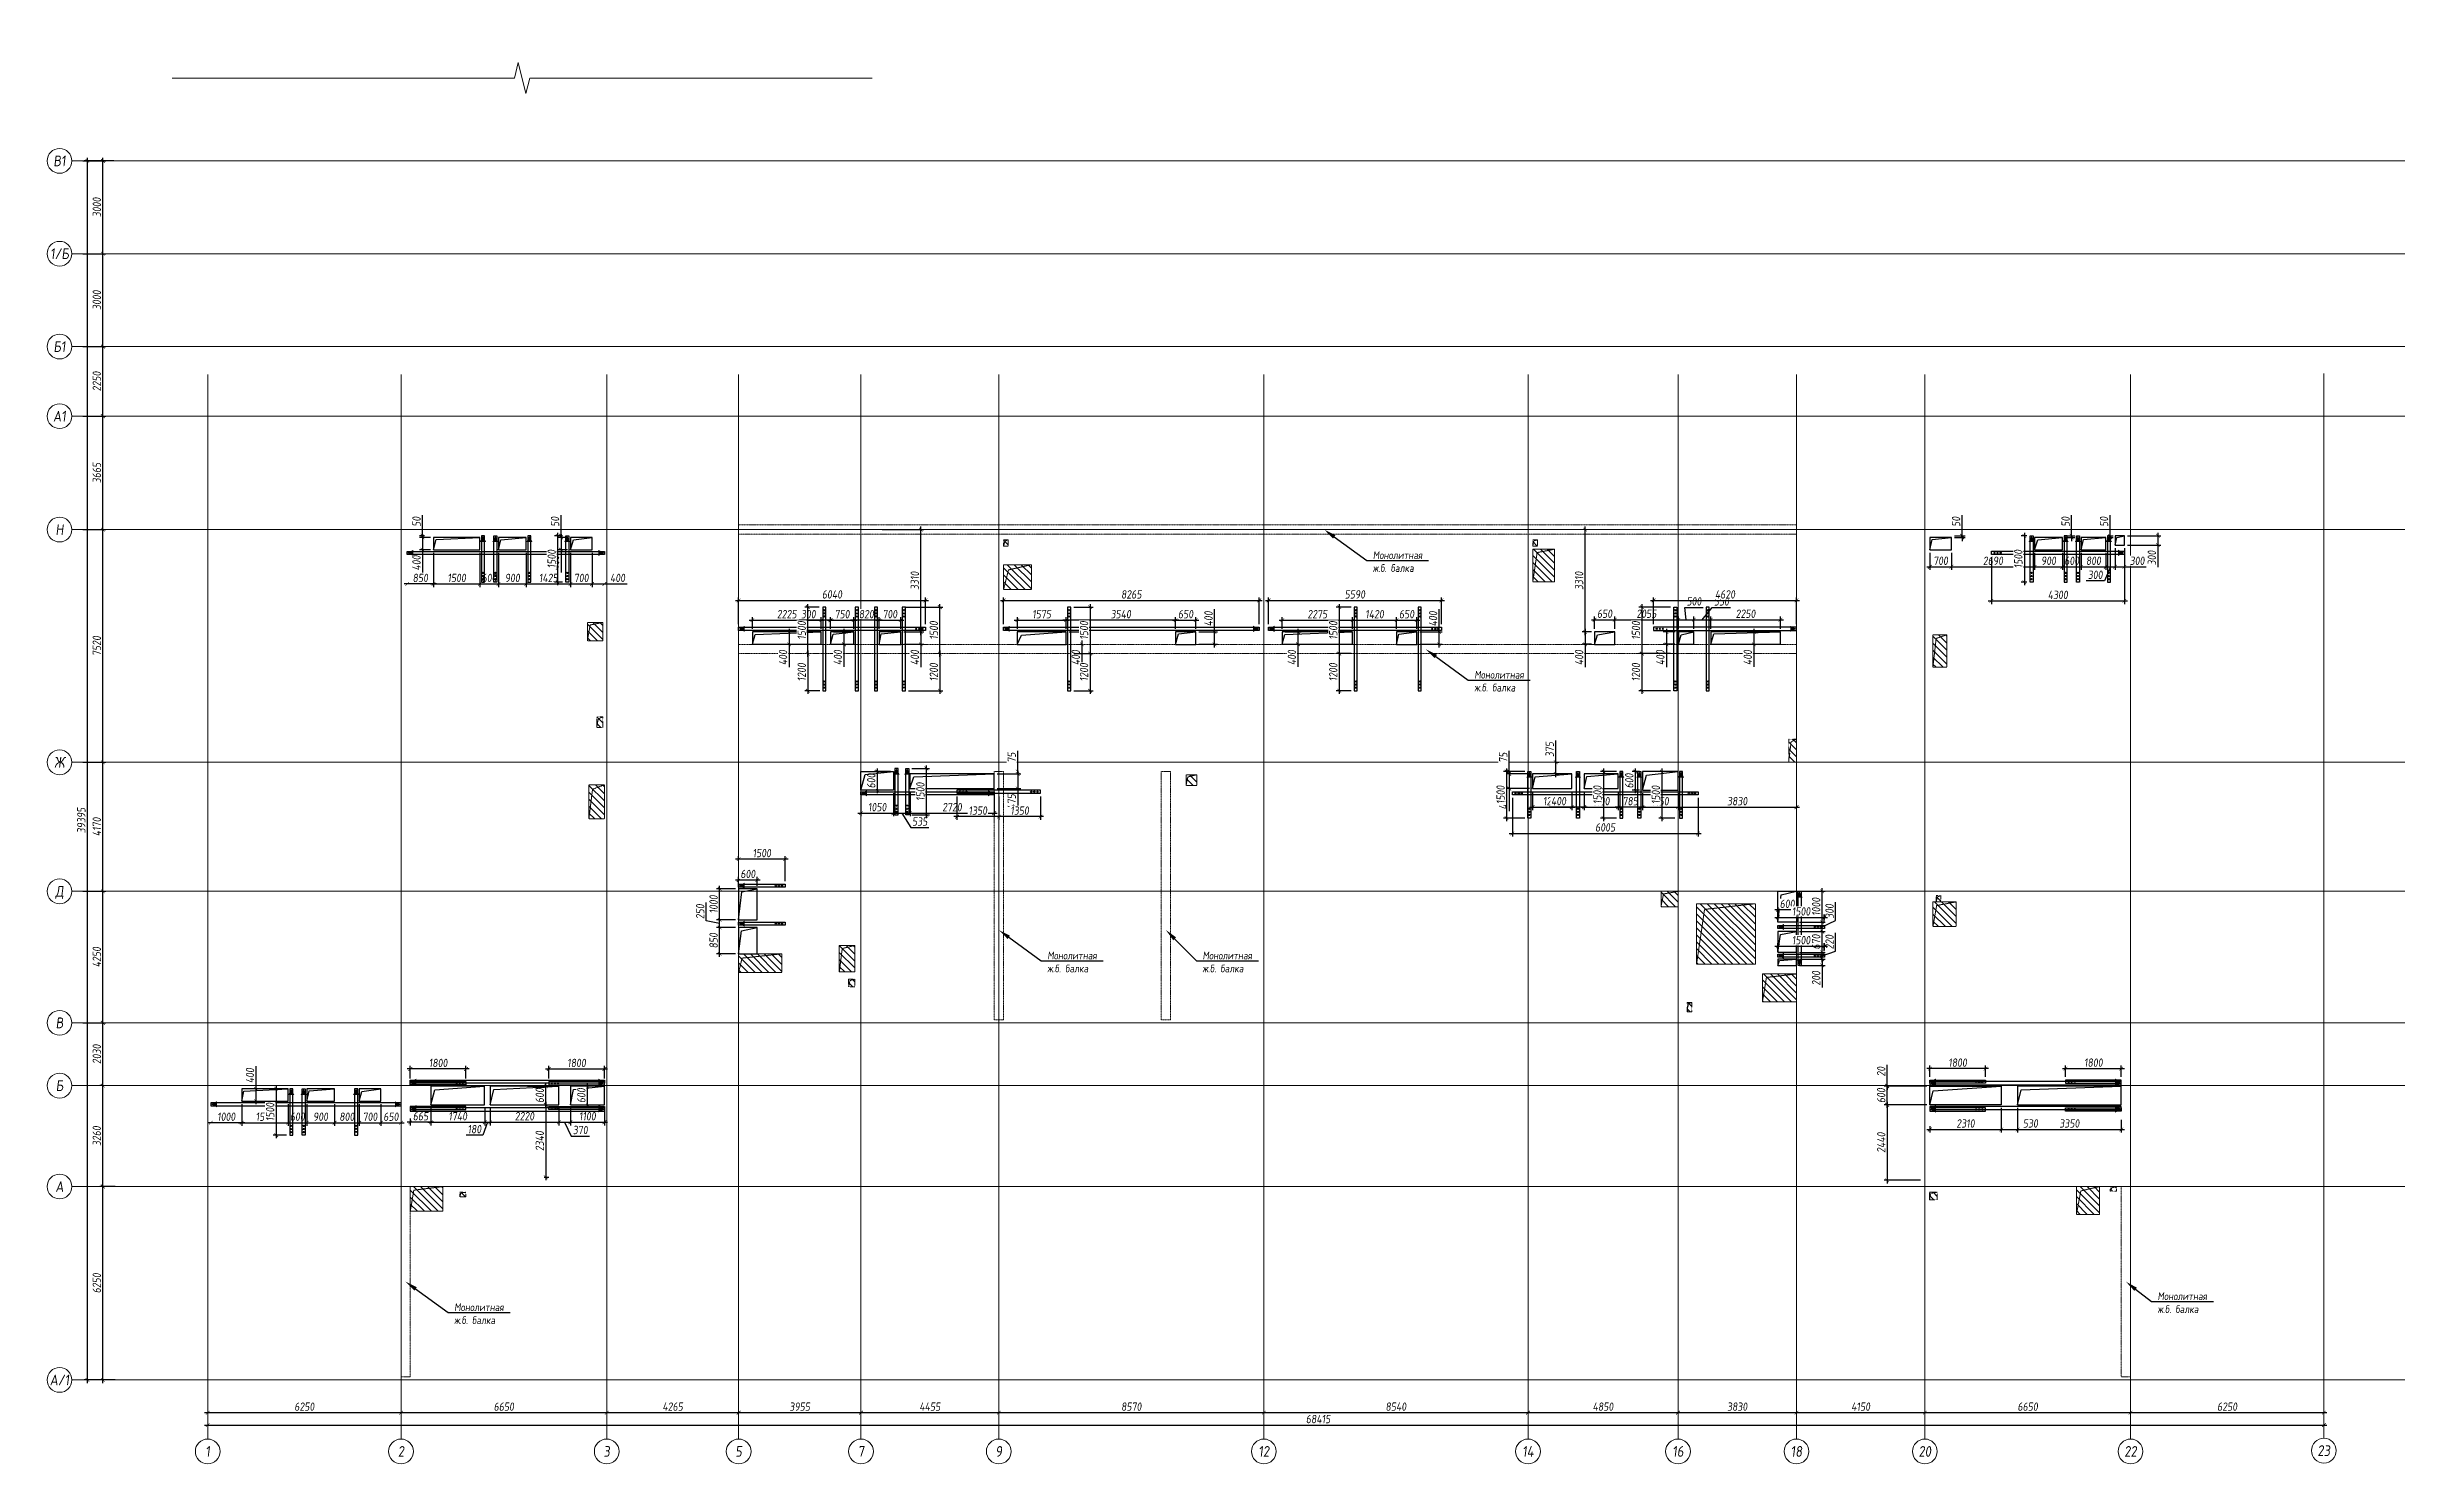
# Model space of a CAD drawing. Header units: millimetres. Extents: x -233751 to 529254, y -907864 to 285890.
# Drawn here: x 189820 to 266044, y 52494 to 98276 of the extents above; entities that cross this region are included whole.
import ezdxf
from ezdxf import colors
from ezdxf.entities.mleader import LeaderData, LeaderLine
from ezdxf.enums import TextEntityAlignment as Align
from ezdxf.math import Vec2, Vec3

# ---------------------------------------------------------------- set-up
doc = ezdxf.new("R2010")
doc.units = ezdxf.units.MM
doc.linetypes.add('ADSK_Штриховая_ш2 п1', pattern=[3, 2, -1])
doc.linetypes.add('осевая', pattern=[2, 1.25, -0.25, 0.25, -0.25])
doc.layers.get('0').update_dxf_attribs({"lineweight": 30})
doc.layers.get('Defpoints').update_dxf_attribs({"lineweight": 0})
for name, color, linetype, lineweight in [('КР_БалкиЖБ', 7, 'ADSK_Штриховая_ш2 п1', 5), ('КР_Металл', 3, 'Continuous', 30), ('КР_Новые отверстия', 5, 'Continuous', 30), ('КР_Оси', 7, 'Continuous', 5), ('КР_Размеры отверстия', 7, 'Continuous', 5), ('КР_Размеры усиление', 1, 'Continuous', 5), ('КР_Сущ отверстия', 6, 'Continuous', 15), ('КР_Тонкая', 250, 'Continuous', 0)]:
    doc.layers.add(name, color=color, linetype=linetype, lineweight=lineweight)
doc.styles.add('ISOCPEUR', font='isocpeur.ttf', dxfattribs={"width": 0.85, "oblique": 7})
doc.dimstyles.new('R_100', dxfattribs={"dimtxt": 270, "dimasz": 120, "dimexe": 100, "dimexo": 100, "dimgap": 60, "dimtad": 1, "dimdec": 0, "dimrnd": 5, "dimzin": 0, "dimdsep": 46, "dimtxsty": 'ISOCPEUR', "dimblk": 'ARCHTICK', "dimcen": 0, "dimdle": 100, "dimclrd": 256, "dimclre": 256, "dimclrt": 256, "dimadec": 0, "dimazin": 0, "dimtfac": 2, "dimtdec": 0, "dimtmove": 0, "dimatfit": 3, "dimfxl": 1, "dimtvp": 3, "dimtfill": 1, "dimtolj": 1, "dimtzin": 0, "dimarcsym": 0})

# ---------------------------------------------------------------- blocks, each defined once
blk = doc.blocks.new('*U2006')
at = {"color": 0, "linetype": 'Continuous', "lineweight": -2}
blk.add_wipeout([(0, 0), (543, 0), (1087, 0), (1630, 0), (2173, 0), (2716, 0), (3260, 0), (3803, 0), (4346, 0), (4889, 0), (5433, 0), (5976, 0), (6519, 0), (7062, 0), (7606, 0), (8149, 0), (8692, 0), (9235, 0), (9779, 0), (10322, 0), (10865, 0), (10871, 25), (10878, 50), (10884, 75), (10890, 100), (10896, 125), (10903, 150), (10909, 175), (10915, 200), (10921, 225), (10928, 250), (10934, 275), (10940, 300), (10946, 325), (10953, 350), (10959, 375), (10965, 400), (10971, 425), (10978, 450), (10984, 475), (10990, 500), (11003, 450), (11015, 400), (11028, 350), (11040, 300), (11053, 250), (11065, 200), (11078, 150), (11090, 100), (11103, 50), (11115, 0), (11128, -50), (11140, -100), (11153, -150), (11165, -200), (11178, -250), (11190, -300), (11203, -350), (11215, -400), (11228, -450), (11240, -500), (11246, -475), (11253, -450), (11259, -425), (11265, -400), (11271, -375), (11278, -350), (11284, -325), (11290, -300), (11296, -275), (11303, -250), (11309, -225), (11315, -200), (11321, -175), (11328, -150), (11334, -125), (11340, -100), (11346, -75), (11353, -50), (11359, -25), (11365, 0), (11908, 0), (12452, 0), (12995, 0), (13538, 0), (14081, 0), (14625, 0), (15168, 0), (15711, 0), (16254, 0), (16798, 0), (17341, 0), (17884, 0), (18427, 0), (18971, 0), (19514, 0), (20057, 0), (20600, 0), (21144, 0), (21687, 0), (22230, 0), (22230, 1000), (0, 1000)], dxfattribs=at)
blk.add_lwpolyline([(-200, 0), (0, 0), (10865, 0), (10990, 500), (11240, -500), (11365, 0), (22230, 0), (22430, 0)], dxfattribs=at)
blk = doc.blocks.new('*U2007')
at = {"color": 0, "linetype": 'Continuous', "lineweight": -2}
blk.add_line((-74924, 0), (-75424, 0), dxfattribs=at)
at = {"color": 0, "linetype": 'ByBlock', "lineweight": -2, "ltscale": 10}
blk.add_line((0, 0), (-74924, 0), dxfattribs=at)
at = {"color": 0, "linetype": 'Continuous', "lineweight": -2}
blk.add_circle((-75824, 0), 400, dxfattribs=at)
at = {"color": 0, "linetype": 'Continuous', "lineweight": -2, "style": 'ISOCPEUR', "oblique": 7, "width": 0.856383}
blk.add_text('А', height=347, dxfattribs=at).set_placement((-75824, 0), align=Align.MIDDLE_CENTER)
blk = doc.blocks.new('*U2008')
at = {"color": 0, "linetype": 'Continuous', "lineweight": -2}
blk.add_line((-74924, 0), (-75424, 0), dxfattribs=at)
at = {"color": 0, "linetype": 'ByBlock', "lineweight": -2, "ltscale": 10}
blk.add_line((0, 0), (-74924, 0), dxfattribs=at)
at = {"color": 0, "linetype": 'Continuous', "lineweight": -2}
blk.add_circle((-75824, 0), 400, dxfattribs=at)
at = {"color": 0, "linetype": 'Continuous', "lineweight": -2, "style": 'ISOCPEUR', "oblique": 7, "width": 0.856383}
blk.add_text('Б', height=347, dxfattribs=at).set_placement((-75824, 0), align=Align.MIDDLE_CENTER)
blk = doc.blocks.new('*U2009')
at = {"color": 0, "linetype": 'Continuous', "lineweight": -2}
blk.add_line((-74924, 0), (-75424, 0), dxfattribs=at)
at = {"color": 0, "linetype": 'ByBlock', "lineweight": -2, "ltscale": 10}
blk.add_line((0, 0), (-74924, 0), dxfattribs=at)
at = {"color": 0, "linetype": 'Continuous', "lineweight": -2}
blk.add_circle((-75824, 0), 400, dxfattribs=at)
at = {"color": 0, "linetype": 'Continuous', "lineweight": -2, "style": 'ISOCPEUR', "oblique": 7, "width": 0.856383}
blk.add_text('В', height=347, dxfattribs=at).set_placement((-75824, 0), align=Align.MIDDLE_CENTER)
blk = doc.blocks.new('*U2010')
at = {"color": 0, "linetype": 'Continuous', "lineweight": -2}
blk.add_line((-74924, 0), (-75424, 0), dxfattribs=at)
at = {"color": 0, "linetype": 'ByBlock', "lineweight": -2, "ltscale": 10}
blk.add_line((0, 0), (-74924, 0), dxfattribs=at)
at = {"color": 0, "linetype": 'Continuous', "lineweight": -2}
blk.add_circle((-75824, 0), 400, dxfattribs=at)
at = {"color": 0, "linetype": 'Continuous', "lineweight": -2, "style": 'ISOCPEUR', "oblique": 7, "width": 0.856383}
blk.add_text('Д', height=347, dxfattribs=at).set_placement((-75824, 0), align=Align.MIDDLE_CENTER)
blk = doc.blocks.new('*U2011')
at = {"color": 0, "linetype": 'Continuous', "lineweight": -2}
blk.add_line((-74924, 0), (-75424, 0), dxfattribs=at)
at = {"color": 0, "linetype": 'ByBlock', "lineweight": -2, "ltscale": 10}
blk.add_line((0, 0), (-74924, 0), dxfattribs=at)
at = {"color": 0, "linetype": 'Continuous', "lineweight": -2}
blk.add_circle((-75824, 0), 400, dxfattribs=at)
at = {"color": 0, "linetype": 'Continuous', "lineweight": -2, "style": 'ISOCPEUR', "oblique": 7, "width": 0.856383}
blk.add_text('Ж', height=347, dxfattribs=at).set_placement((-75824, 0), align=Align.MIDDLE_CENTER)
blk = doc.blocks.new('*U2012')
at = {"color": 0, "linetype": 'Continuous', "lineweight": -2}
blk.add_line((-74924, 0), (-75424, 0), dxfattribs=at)
at = {"color": 0, "linetype": 'ByBlock', "lineweight": -2, "ltscale": 10}
blk.add_line((0, 0), (-74924, 0), dxfattribs=at)
at = {"color": 0, "linetype": 'Continuous', "lineweight": -2}
blk.add_circle((-75824, 0), 400, dxfattribs=at)
at = {"color": 0, "linetype": 'Continuous', "lineweight": -2, "style": 'ISOCPEUR', "oblique": 7, "width": 0.856383}
blk.add_text('Н', height=347, dxfattribs=at).set_placement((-75824, 0), align=Align.MIDDLE_CENTER)
blk = doc.blocks.new('*U2013')
at = {"color": 0, "linetype": 'Continuous', "lineweight": -2}
blk.add_line((-74924, 0), (-75424, 0), dxfattribs=at)
at = {"color": 0, "linetype": 'ByBlock', "lineweight": -2, "ltscale": 10}
blk.add_line((0, 0), (-74924, 0), dxfattribs=at)
at = {"color": 0, "linetype": 'Continuous', "lineweight": -2}
blk.add_circle((-75824, 0), 400, dxfattribs=at)
at = {"color": 0, "linetype": 'Continuous', "lineweight": -2, "style": 'ISOCPEUR', "oblique": 7, "width": 0.856383}
blk.add_text('А1', height=347.4, dxfattribs=at).set_placement((-75824, 0), align=Align.MIDDLE_CENTER)
blk = doc.blocks.new('*U2014')
at = {"color": 0, "linetype": 'Continuous', "lineweight": -2}
blk.add_line((-74924, 0), (-75424, 0), dxfattribs=at)
at = {"color": 0, "linetype": 'ByBlock', "lineweight": -2, "ltscale": 10}
blk.add_line((0, 0), (-74924, 0), dxfattribs=at)
at = {"color": 0, "linetype": 'Continuous', "lineweight": -2}
blk.add_circle((-75824, 0), 400, dxfattribs=at)
at = {"color": 0, "linetype": 'Continuous', "lineweight": -2, "style": 'ISOCPEUR', "oblique": 7, "width": 0.856383}
blk.add_text('Б1', height=347.4, dxfattribs=at).set_placement((-75824, 0), align=Align.MIDDLE_CENTER)
blk = doc.blocks.new('*U2015')
at = {"color": 0, "linetype": 'Continuous', "lineweight": -2}
blk.add_line((-74924, 0), (-75424, 0), dxfattribs=at)
at = {"color": 0, "linetype": 'ByBlock', "lineweight": -2, "ltscale": 10}
blk.add_line((0, 0), (-74924, 0), dxfattribs=at)
at = {"color": 0, "linetype": 'Continuous', "lineweight": -2}
blk.add_circle((-75824, 0), 400, dxfattribs=at)
at = {"color": 0, "linetype": 'Continuous', "lineweight": -2, "style": 'ISOCPEUR', "oblique": 7, "width": 0.856383}
blk.add_text('1/Б', height=347.4, dxfattribs=at).set_placement((-75824, 0), align=Align.MIDDLE_CENTER)
blk = doc.blocks.new('*U2016')
at = {"color": 0, "linetype": 'Continuous', "lineweight": -2}
blk.add_line((-74924, 0), (-75424, 0), dxfattribs=at)
at = {"color": 0, "linetype": 'ByBlock', "lineweight": -2, "ltscale": 10}
blk.add_line((0, 0), (-74924, 0), dxfattribs=at)
at = {"color": 0, "linetype": 'Continuous', "lineweight": -2}
blk.add_circle((-75824, 0), 400, dxfattribs=at)
at = {"color": 0, "linetype": 'Continuous', "lineweight": -2, "style": 'ISOCPEUR', "oblique": 7, "width": 0.856383}
blk.add_text('В1', height=347.4, dxfattribs=at).set_placement((-75824, 0), align=Align.MIDDLE_CENTER)
blk = doc.blocks.new('*U2017')
at = {"color": 0, "linetype": 'Continuous', "lineweight": -2}
blk.add_line((-74924, 0), (-75424, 0), dxfattribs=at)
at = {"color": 0, "linetype": 'ByBlock', "lineweight": -2, "ltscale": 10}
blk.add_line((0, 0), (-74924, 0), dxfattribs=at)
at = {"color": 0, "linetype": 'Continuous', "lineweight": -2}
blk.add_circle((-75824, 0), 400, dxfattribs=at)
at = {"color": 0, "linetype": 'Continuous', "lineweight": -2, "style": 'ISOCPEUR', "oblique": 7, "width": 0.856383}
blk.add_text('А/1', height=347.4, dxfattribs=at).set_placement((-75824, 0), align=Align.MIDDLE_CENTER)
blk = doc.blocks.new('*U2018')
at = {"color": 0, "linetype": 'ByBlock', "lineweight": -2, "ltscale": 10}
blk.add_line((0, 0), (0, -34307), dxfattribs=at)
at = {"color": 0, "linetype": 'Continuous', "lineweight": -2}
blk.add_line((0, -34307), (0, -34407), dxfattribs=at)
blk.add_circle((0, -34807), 400, dxfattribs=at)
at = {"color": 0, "linetype": 'Continuous', "lineweight": -2, "style": 'ISOCPEUR', "oblique": 7, "width": 0.856383}
blk.add_text('1', height=347, dxfattribs=at).set_placement((0, -34807), align=Align.MIDDLE_CENTER)
blk = doc.blocks.new('*U2019')
at = {"color": 0, "linetype": 'ByBlock', "lineweight": -2, "ltscale": 10}
blk.add_line((0, 0), (0, -34307), dxfattribs=at)
at = {"color": 0, "linetype": 'Continuous', "lineweight": -2}
blk.add_line((0, -34307), (0, -34407), dxfattribs=at)
blk.add_circle((0, -34807), 400, dxfattribs=at)
at = {"color": 0, "linetype": 'Continuous', "lineweight": -2, "style": 'ISOCPEUR', "oblique": 7, "width": 0.856383}
blk.add_text('2', height=347, dxfattribs=at).set_placement((0, -34807), align=Align.MIDDLE_CENTER)
blk = doc.blocks.new('*U2020')
at = {"color": 0, "linetype": 'ByBlock', "lineweight": -2, "ltscale": 10}
blk.add_line((0, 0), (0, -34307), dxfattribs=at)
at = {"color": 0, "linetype": 'Continuous', "lineweight": -2}
blk.add_line((0, -34307), (0, -34407), dxfattribs=at)
blk.add_circle((0, -34807), 400, dxfattribs=at)
at = {"color": 0, "linetype": 'Continuous', "lineweight": -2, "style": 'ISOCPEUR', "oblique": 7, "width": 0.856383}
blk.add_text('3', height=347, dxfattribs=at).set_placement((0, -34807), align=Align.MIDDLE_CENTER)
blk = doc.blocks.new('*U2021')
at = {"color": 0, "linetype": 'ByBlock', "lineweight": -2, "ltscale": 10}
blk.add_line((0, 0), (0, -34307), dxfattribs=at)
at = {"color": 0, "linetype": 'Continuous', "lineweight": -2}
blk.add_line((0, -34307), (0, -34407), dxfattribs=at)
blk.add_circle((0, -34807), 400, dxfattribs=at)
at = {"color": 0, "linetype": 'Continuous', "lineweight": -2, "style": 'ISOCPEUR', "oblique": 7, "width": 0.856383}
blk.add_text('5', height=347, dxfattribs=at).set_placement((0, -34807), align=Align.MIDDLE_CENTER)
blk = doc.blocks.new('*U2022')
at = {"color": 0, "linetype": 'ByBlock', "lineweight": -2, "ltscale": 10}
blk.add_line((0, 0), (0, -34307), dxfattribs=at)
at = {"color": 0, "linetype": 'Continuous', "lineweight": -2}
blk.add_line((0, -34307), (0, -34407), dxfattribs=at)
blk.add_circle((0, -34807), 400, dxfattribs=at)
at = {"color": 0, "linetype": 'Continuous', "lineweight": -2, "style": 'ISOCPEUR', "oblique": 7, "width": 0.856383}
blk.add_text('7', height=347, dxfattribs=at).set_placement((0, -34807), align=Align.MIDDLE_CENTER)
blk = doc.blocks.new('*U2023')
at = {"color": 0, "linetype": 'ByBlock', "lineweight": -2, "ltscale": 10}
blk.add_line((0, 0), (0, -34307), dxfattribs=at)
at = {"color": 0, "linetype": 'Continuous', "lineweight": -2}
blk.add_line((0, -34307), (0, -34407), dxfattribs=at)
blk.add_circle((0, -34807), 400, dxfattribs=at)
at = {"color": 0, "linetype": 'Continuous', "lineweight": -2, "style": 'ISOCPEUR', "oblique": 7, "width": 0.856383}
blk.add_text('9', height=347, dxfattribs=at).set_placement((0, -34807), align=Align.MIDDLE_CENTER)
blk = doc.blocks.new('*U2024')
at = {"color": 0, "linetype": 'ByBlock', "lineweight": -2, "ltscale": 10}
blk.add_line((0, 0), (0, -34307), dxfattribs=at)
at = {"color": 0, "linetype": 'Continuous', "lineweight": -2}
blk.add_line((0, -34307), (0, -34407), dxfattribs=at)
blk.add_circle((0, -34807), 400, dxfattribs=at)
at = {"color": 0, "linetype": 'Continuous', "lineweight": -2, "style": 'ISOCPEUR', "oblique": 7, "width": 0.856383}
blk.add_text('12', height=347.4, dxfattribs=at).set_placement((0, -34807), align=Align.MIDDLE_CENTER)
blk = doc.blocks.new('*U2025')
at = {"color": 0, "linetype": 'ByBlock', "lineweight": -2, "ltscale": 10}
blk.add_line((0, 0), (0, -34307), dxfattribs=at)
at = {"color": 0, "linetype": 'Continuous', "lineweight": -2}
blk.add_line((0, -34307), (0, -34407), dxfattribs=at)
blk.add_circle((0, -34807), 400, dxfattribs=at)
at = {"color": 0, "linetype": 'Continuous', "lineweight": -2, "style": 'ISOCPEUR', "oblique": 7, "width": 0.856383}
blk.add_text('14', height=347.4, dxfattribs=at).set_placement((0, -34807), align=Align.MIDDLE_CENTER)
blk = doc.blocks.new('*U2026')
at = {"color": 0, "linetype": 'ByBlock', "lineweight": -2, "ltscale": 10}
blk.add_line((0, 0), (0, -34307), dxfattribs=at)
at = {"color": 0, "linetype": 'Continuous', "lineweight": -2}
blk.add_line((0, -34307), (0, -34407), dxfattribs=at)
blk.add_circle((0, -34807), 400, dxfattribs=at)
at = {"color": 0, "linetype": 'Continuous', "lineweight": -2, "style": 'ISOCPEUR', "oblique": 7, "width": 0.856383}
blk.add_text('16', height=347.4, dxfattribs=at).set_placement((0, -34807), align=Align.MIDDLE_CENTER)
blk = doc.blocks.new('*U2027')
at = {"color": 0, "linetype": 'ByBlock', "lineweight": -2, "ltscale": 10}
blk.add_line((0, 0), (0, -34307), dxfattribs=at)
at = {"color": 0, "linetype": 'Continuous', "lineweight": -2}
blk.add_line((0, -34307), (0, -34407), dxfattribs=at)
blk.add_circle((0, -34807), 400, dxfattribs=at)
at = {"color": 0, "linetype": 'Continuous', "lineweight": -2, "style": 'ISOCPEUR', "oblique": 7, "width": 0.856383}
blk.add_text('18', height=347.4, dxfattribs=at).set_placement((0, -34807), align=Align.MIDDLE_CENTER)
blk = doc.blocks.new('*U2028')
at = {"color": 0, "linetype": 'ByBlock', "lineweight": -2, "ltscale": 10}
blk.add_line((0, 0), (0, -34307), dxfattribs=at)
at = {"color": 0, "linetype": 'Continuous', "lineweight": -2}
blk.add_line((0, -34307), (0, -34407), dxfattribs=at)
blk.add_circle((0, -34807), 400, dxfattribs=at)
at = {"color": 0, "linetype": 'Continuous', "lineweight": -2, "style": 'ISOCPEUR', "oblique": 7, "width": 0.856383}
blk.add_text('20', height=347.4, dxfattribs=at).set_placement((0, -34807), align=Align.MIDDLE_CENTER)
blk = doc.blocks.new('*U2029')
at = {"color": 0, "linetype": 'ByBlock', "lineweight": -2, "ltscale": 10}
blk.add_line((0, 0), (0, -34307), dxfattribs=at)
at = {"color": 0, "linetype": 'Continuous', "lineweight": -2}
blk.add_line((0, -34307), (0, -34407), dxfattribs=at)
blk.add_circle((0, -34807), 400, dxfattribs=at)
at = {"color": 0, "linetype": 'Continuous', "lineweight": -2, "style": 'ISOCPEUR', "oblique": 7, "width": 0.856383}
blk.add_text('22', height=347.4, dxfattribs=at).set_placement((0, -34807), align=Align.MIDDLE_CENTER)
blk = doc.blocks.new('*U2030')
at = {"color": 0, "linetype": 'ByBlock', "lineweight": -2, "ltscale": 10}
blk.add_line((0, 0), (0, -34307), dxfattribs=at)
at = {"color": 0, "linetype": 'Continuous', "lineweight": -2}
blk.add_line((0, -34307), (0, -34407), dxfattribs=at)
blk.add_circle((0, -34807), 400, dxfattribs=at)
at = {"color": 0, "linetype": 'Continuous', "lineweight": -2, "style": 'ISOCPEUR', "oblique": 7, "width": 0.856383}
blk.add_text('23', height=347.4, dxfattribs=at).set_placement((0, -34807), align=Align.MIDDLE_CENTER)
blk = doc.blocks.new('_ArchTick')
at = {"color": 0, "linetype": 'ByBlock', "const_width": 0.15}
blk.add_lwpolyline([(-0.5, -0.5), (0.5, 0.5)], dxfattribs=at)
blk = doc.blocks.new('*D570')
at = {"layer": 'Defpoints', "color": 0, "transparency": 16777216}
for p in [(191620, 61456), (192122, 61456), (192122, 55206)]:
    blk.add_point(p, dxfattribs=at)
at = {"layer": 'КР_Оси', "lineweight": -2, "transparency": 16777216}
for p, q in [((192022, 61456), (191520, 61456)), ((191620, 55106), (191620, 61556)), ((192022, 55206), (191520, 55206))]:
    blk.add_line(p, q, dxfattribs=at)
at = {"layer": 'КР_Оси', "lineweight": -2, "transparency": 16777216, "xscale": 120, "yscale": 120, "zscale": 120}
for p, rotation in [((191620, 61456), 90), ((191620, 55206), 270)]:
    blk.add_blockref('_ArchTick', p, dxfattribs=dict(at, rotation=rotation))
at = {"layer": 'КР_Оси', "transparency": 16777216, "insert": (191425, 58331), "char_height": 270, "attachment_point": 5, "rotation": 90, "style": 'ISOCPEUR', "bg_fill": 3, "box_fill_scale": 1.1, "bg_fill_color": 256, "bg_fill_true_color": 13158600, "bg_fill_transparency": 0}
blk.add_mtext('\\A1;6250', dxfattribs=at)
blk = doc.blocks.new('*D562')
at = {"layer": 'Defpoints', "color": 0, "transparency": 16777216}
for p in [(191120, 94601), (192072, 94601), (192122, 55206)]:
    blk.add_point(p, dxfattribs=at)
at = {"layer": 'КР_Оси', "lineweight": -2, "transparency": 16777216}
for p, q in [((191972, 94601), (191020, 94601)), ((191120, 55106), (191120, 94701)), ((192022, 55206), (191020, 55206))]:
    blk.add_line(p, q, dxfattribs=at)
at = {"layer": 'КР_Оси', "lineweight": -2, "transparency": 16777216, "xscale": 120, "yscale": 120, "zscale": 120}
for p, rotation in [((191120, 94601), 90), ((191120, 55206), 270)]:
    blk.add_blockref('_ArchTick', p, dxfattribs=dict(at, rotation=rotation))
at = {"layer": 'КР_Оси', "transparency": 16777216, "insert": (190925, 73288), "char_height": 270, "attachment_point": 5, "rotation": 90, "style": 'ISOCPEUR', "bg_fill": 3, "box_fill_scale": 1.1, "bg_fill_color": 256, "bg_fill_true_color": 13158600, "bg_fill_transparency": 0}
blk.add_mtext('\\A1;39395', dxfattribs=at)
blk = doc.blocks.new('*D563')
at = {"layer": 'Defpoints', "color": 0, "transparency": 16777216}
for p in [(191620, 64716), (191720, 64716), (192122, 61456)]:
    blk.add_point(p, dxfattribs=at)
at = {"layer": 'КР_Оси', "lineweight": -2, "transparency": 16777216}
for p, q in [((191620, 61356), (191620, 64816)), ((191620, 64716), (191520, 64716)), ((192022, 61456), (191520, 61456))]:
    blk.add_line(p, q, dxfattribs=at)
at = {"layer": 'КР_Оси', "lineweight": -2, "transparency": 16777216, "xscale": 120, "yscale": 120, "zscale": 120}
for p, rotation in [((191620, 64716), 90), ((191620, 61456), 270)]:
    blk.add_blockref('_ArchTick', p, dxfattribs=dict(at, rotation=rotation))
at = {"layer": 'КР_Оси', "transparency": 16777216, "insert": (191425, 63086), "char_height": 270, "attachment_point": 5, "rotation": 90, "style": 'ISOCPEUR', "bg_fill": 3, "box_fill_scale": 1.1, "bg_fill_color": 256, "bg_fill_true_color": 13158600, "bg_fill_transparency": 0}
blk.add_mtext('\\A1;3260', dxfattribs=at)
blk = doc.blocks.new('*D564')
at = {"layer": 'Defpoints', "color": 0, "transparency": 16777216}
for p in [(190870, 66746), (191620, 66746), (191720, 64716)]:
    blk.add_point(p, dxfattribs=at)
at = {"layer": 'КР_Оси', "lineweight": -2, "transparency": 16777216}
for p, q in [((190970, 66746), (191720, 66746)), ((191620, 64616), (191620, 66846)), ((191620, 64716), (191520, 64716))]:
    blk.add_line(p, q, dxfattribs=at)
at = {"layer": 'КР_Оси', "lineweight": -2, "transparency": 16777216, "xscale": 120, "yscale": 120, "zscale": 120}
for p, rotation in [((191620, 66746), 90), ((191620, 64716), 270)]:
    blk.add_blockref('_ArchTick', p, dxfattribs=dict(at, rotation=rotation))
at = {"layer": 'КР_Оси', "transparency": 16777216, "insert": (191425, 65731), "char_height": 270, "attachment_point": 5, "rotation": 90, "style": 'ISOCPEUR', "bg_fill": 3, "box_fill_scale": 1.1, "bg_fill_color": 256, "bg_fill_true_color": 13158600, "bg_fill_transparency": 0}
blk.add_mtext('\\A1;2030', dxfattribs=at)
blk = doc.blocks.new('*D565')
at = {"layer": 'Defpoints', "color": 0, "transparency": 16777216}
for p in [(190870, 70996), (191620, 70996), (190870, 66746)]:
    blk.add_point(p, dxfattribs=at)
at = {"layer": 'КР_Оси', "lineweight": -2, "transparency": 16777216}
for p, q in [((190970, 70996), (191720, 70996)), ((191620, 66646), (191620, 71096)), ((190970, 66746), (191720, 66746))]:
    blk.add_line(p, q, dxfattribs=at)
at = {"layer": 'КР_Оси', "lineweight": -2, "transparency": 16777216, "xscale": 120, "yscale": 120, "zscale": 120}
for p, rotation in [((191620, 70996), 90), ((191620, 66746), 270)]:
    blk.add_blockref('_ArchTick', p, dxfattribs=dict(at, rotation=rotation))
at = {"layer": 'КР_Оси', "transparency": 16777216, "insert": (191425, 68871), "char_height": 270, "attachment_point": 5, "rotation": 90, "style": 'ISOCPEUR', "bg_fill": 3, "box_fill_scale": 1.1, "bg_fill_color": 256, "bg_fill_true_color": 13158600, "bg_fill_transparency": 0}
blk.add_mtext('\\A1;4250', dxfattribs=at)
blk = doc.blocks.new('*D566')
at = {"layer": 'Defpoints', "color": 0, "transparency": 16777216}
for p in [(190870, 75166), (191620, 75166), (190870, 70996)]:
    blk.add_point(p, dxfattribs=at)
at = {"layer": 'КР_Оси', "lineweight": -2, "transparency": 16777216}
for p, q in [((190970, 75166), (191720, 75166)), ((191620, 70896), (191620, 75266)), ((190970, 70996), (191720, 70996))]:
    blk.add_line(p, q, dxfattribs=at)
at = {"layer": 'КР_Оси', "lineweight": -2, "transparency": 16777216, "xscale": 120, "yscale": 120, "zscale": 120}
for p, rotation in [((191620, 75166), 90), ((191620, 70996), 270)]:
    blk.add_blockref('_ArchTick', p, dxfattribs=dict(at, rotation=rotation))
at = {"layer": 'КР_Оси', "transparency": 16777216, "insert": (191425, 73081), "char_height": 270, "attachment_point": 5, "rotation": 90, "style": 'ISOCPEUR', "bg_fill": 3, "box_fill_scale": 1.1, "bg_fill_color": 256, "bg_fill_true_color": 13158600, "bg_fill_transparency": 0}
blk.add_mtext('\\A1;4170', dxfattribs=at)
blk = doc.blocks.new('*D567')
at = {"layer": 'Defpoints', "color": 0, "transparency": 16777216}
for p in [(190870, 82686), (191620, 82686), (190870, 75166)]:
    blk.add_point(p, dxfattribs=at)
at = {"layer": 'КР_Оси', "lineweight": -2, "transparency": 16777216}
for p, q in [((190970, 82686), (191720, 82686)), ((191620, 75066), (191620, 82786)), ((190970, 75166), (191720, 75166))]:
    blk.add_line(p, q, dxfattribs=at)
at = {"layer": 'КР_Оси', "lineweight": -2, "transparency": 16777216, "xscale": 120, "yscale": 120, "zscale": 120}
for p, rotation in [((191620, 82686), 90), ((191620, 75166), 270)]:
    blk.add_blockref('_ArchTick', p, dxfattribs=dict(at, rotation=rotation))
at = {"layer": 'КР_Оси', "transparency": 16777216, "insert": (191425, 78926), "char_height": 270, "attachment_point": 5, "rotation": 90, "style": 'ISOCPEUR', "bg_fill": 3, "box_fill_scale": 1.1, "bg_fill_color": 256, "bg_fill_true_color": 13158600, "bg_fill_transparency": 0}
blk.add_mtext('\\A1;7520', dxfattribs=at)
blk = doc.blocks.new('*D568')
at = {"layer": 'Defpoints', "color": 0, "transparency": 16777216}
for p in [(190870, 86351), (191620, 86351), (190870, 82686)]:
    blk.add_point(p, dxfattribs=at)
at = {"layer": 'КР_Оси', "lineweight": -2, "transparency": 16777216}
for p, q in [((190970, 86351), (191720, 86351)), ((191620, 82586), (191620, 86451)), ((190970, 82686), (191720, 82686))]:
    blk.add_line(p, q, dxfattribs=at)
at = {"layer": 'КР_Оси', "lineweight": -2, "transparency": 16777216, "xscale": 120, "yscale": 120, "zscale": 120}
for p, rotation in [((191620, 86351), 90), ((191620, 82686), 270)]:
    blk.add_blockref('_ArchTick', p, dxfattribs=dict(at, rotation=rotation))
at = {"layer": 'КР_Оси', "transparency": 16777216, "insert": (191425, 84518), "char_height": 270, "attachment_point": 5, "rotation": 90, "style": 'ISOCPEUR', "bg_fill": 3, "box_fill_scale": 1.1, "bg_fill_color": 256, "bg_fill_true_color": 13158600, "bg_fill_transparency": 0}
blk.add_mtext('\\A1;3665', dxfattribs=at)
blk = doc.blocks.new('*D569')
at = {"layer": 'Defpoints', "color": 0, "transparency": 16777216}
for p in [(190870, 88601), (191620, 88601), (190870, 86351)]:
    blk.add_point(p, dxfattribs=at)
at = {"layer": 'КР_Оси', "lineweight": -2, "transparency": 16777216}
for p, q in [((190970, 88601), (191720, 88601)), ((191620, 86251), (191620, 88701)), ((190970, 86351), (191720, 86351))]:
    blk.add_line(p, q, dxfattribs=at)
at = {"layer": 'КР_Оси', "lineweight": -2, "transparency": 16777216, "xscale": 120, "yscale": 120, "zscale": 120}
for p, rotation in [((191620, 88601), 90), ((191620, 86351), 270)]:
    blk.add_blockref('_ArchTick', p, dxfattribs=dict(at, rotation=rotation))
at = {"layer": 'КР_Оси', "transparency": 16777216, "insert": (191425, 87476), "char_height": 270, "attachment_point": 5, "rotation": 90, "style": 'ISOCPEUR', "bg_fill": 3, "box_fill_scale": 1.1, "bg_fill_color": 256, "bg_fill_true_color": 13158600, "bg_fill_transparency": 0}
blk.add_mtext('\\A1;2250', dxfattribs=at)
blk = doc.blocks.new('*D560')
at = {"layer": 'Defpoints', "color": 0, "transparency": 16777216}
for p in [(190870, 91601), (191620, 91601), (190870, 88601)]:
    blk.add_point(p, dxfattribs=at)
at = {"layer": 'КР_Оси', "lineweight": -2, "transparency": 16777216}
for p, q in [((190970, 91601), (191720, 91601)), ((191620, 88501), (191620, 91701)), ((190970, 88601), (191720, 88601))]:
    blk.add_line(p, q, dxfattribs=at)
at = {"layer": 'КР_Оси', "lineweight": -2, "transparency": 16777216, "xscale": 120, "yscale": 120, "zscale": 120}
for p, rotation in [((191620, 91601), 90), ((191620, 88601), 270)]:
    blk.add_blockref('_ArchTick', p, dxfattribs=dict(at, rotation=rotation))
at = {"layer": 'КР_Оси', "transparency": 16777216, "insert": (191425, 90101), "char_height": 270, "attachment_point": 5, "rotation": 90, "style": 'ISOCPEUR', "bg_fill": 3, "box_fill_scale": 1.1, "bg_fill_color": 256, "bg_fill_true_color": 13158600, "bg_fill_transparency": 0}
blk.add_mtext('\\A1;3000', dxfattribs=at)
blk = doc.blocks.new('*D561')
at = {"layer": 'Defpoints', "color": 0, "transparency": 16777216}
for p in [(190870, 94601), (191620, 94601), (190870, 91601)]:
    blk.add_point(p, dxfattribs=at)
at = {"layer": 'КР_Оси', "lineweight": -2, "transparency": 16777216}
for p, q in [((190970, 94601), (191720, 94601)), ((191620, 91501), (191620, 94701)), ((190970, 91601), (191720, 91601))]:
    blk.add_line(p, q, dxfattribs=at)
at = {"layer": 'КР_Оси', "lineweight": -2, "transparency": 16777216, "xscale": 120, "yscale": 120, "zscale": 120}
for p, rotation in [((191620, 94601), 90), ((191620, 91601), 270)]:
    blk.add_blockref('_ArchTick', p, dxfattribs=dict(at, rotation=rotation))
at = {"layer": 'КР_Оси', "transparency": 16777216, "insert": (191425, 93101), "char_height": 270, "attachment_point": 5, "rotation": 90, "style": 'ISOCPEUR', "bg_fill": 3, "box_fill_scale": 1.1, "bg_fill_color": 256, "bg_fill_true_color": 13158600, "bg_fill_transparency": 0}
blk.add_mtext('\\A1;3000', dxfattribs=at)
blk = doc.blocks.new('*D547')
at = {"layer": 'Defpoints', "color": 0, "transparency": 16777216}
for p in [(195011, 53745), (263426, 53745), (263426, 53745)]:
    blk.add_point(p, dxfattribs=at)
at = {"layer": 'КР_Оси', "lineweight": -2, "transparency": 16777216}
blk.add_line((194911, 53745), (263526, 53745), dxfattribs=at)
at = {"layer": 'КР_Оси', "lineweight": -2, "transparency": 16777216, "xscale": 120, "yscale": 120, "zscale": 120, "rotation": 180}
blk.add_blockref('_ArchTick', (195011, 53745), dxfattribs=at)
at = {"layer": 'КР_Оси', "lineweight": -2, "transparency": 16777216, "xscale": 120, "yscale": 120, "zscale": 120}
blk.add_blockref('_ArchTick', (263426, 53745), dxfattribs=at)
at = {"layer": 'КР_Оси', "transparency": 16777216, "insert": (230912, 53940), "char_height": 270, "attachment_point": 5, "style": 'ISOCPEUR', "bg_fill": 3, "box_fill_scale": 1.1, "bg_fill_color": 256, "bg_fill_true_color": 13158600, "bg_fill_transparency": 0}
blk.add_mtext('\\A1;68415', dxfattribs=at)
blk = doc.blocks.new('*D548')
at = {"layer": 'Defpoints', "color": 0, "transparency": 16777216}
for p in [(257176, 54147), (257176, 54147), (263426, 54147)]:
    blk.add_point(p, dxfattribs=at)
at = {"layer": 'КР_Оси', "lineweight": -2, "transparency": 16777216}
blk.add_line((263526, 54147), (257076, 54147), dxfattribs=at)
at = {"layer": 'КР_Оси', "lineweight": -2, "transparency": 16777216, "xscale": 120, "yscale": 120, "zscale": 120, "rotation": 180}
blk.add_blockref('_ArchTick', (257176, 54147), dxfattribs=at)
at = {"layer": 'КР_Оси', "lineweight": -2, "transparency": 16777216, "xscale": 120, "yscale": 120, "zscale": 120}
blk.add_blockref('_ArchTick', (263426, 54147), dxfattribs=at)
at = {"layer": 'КР_Оси', "transparency": 16777216, "insert": (260301, 54342), "char_height": 270, "attachment_point": 5, "style": 'ISOCPEUR', "bg_fill": 3, "box_fill_scale": 1.1, "bg_fill_color": 256, "bg_fill_true_color": 13158600, "bg_fill_transparency": 0}
blk.add_mtext('\\A1;6250', dxfattribs=at)
blk = doc.blocks.new('*D549')
at = {"layer": 'Defpoints', "color": 0, "transparency": 16777216}
for p in [(250526, 54147), (250526, 54147), (257176, 54147)]:
    blk.add_point(p, dxfattribs=at)
at = {"layer": 'КР_Оси', "lineweight": -2, "transparency": 16777216}
blk.add_line((257276, 54147), (250426, 54147), dxfattribs=at)
at = {"layer": 'КР_Оси', "lineweight": -2, "transparency": 16777216, "xscale": 120, "yscale": 120, "zscale": 120, "rotation": 180}
blk.add_blockref('_ArchTick', (250526, 54147), dxfattribs=at)
at = {"layer": 'КР_Оси', "lineweight": -2, "transparency": 16777216, "xscale": 120, "yscale": 120, "zscale": 120}
blk.add_blockref('_ArchTick', (257176, 54147), dxfattribs=at)
at = {"layer": 'КР_Оси', "transparency": 16777216, "insert": (253851, 54342), "char_height": 270, "attachment_point": 5, "style": 'ISOCPEUR', "bg_fill": 3, "box_fill_scale": 1.1, "bg_fill_color": 256, "bg_fill_true_color": 13158600, "bg_fill_transparency": 0}
blk.add_mtext('\\A1;6650', dxfattribs=at)
blk = doc.blocks.new('*D550')
at = {"layer": 'Defpoints', "color": 0, "transparency": 16777216}
for p in [(246376, 54147), (246376, 54147), (250526, 54147)]:
    blk.add_point(p, dxfattribs=at)
at = {"layer": 'КР_Оси', "lineweight": -2, "transparency": 16777216}
blk.add_line((250626, 54147), (246276, 54147), dxfattribs=at)
at = {"layer": 'КР_Оси', "lineweight": -2, "transparency": 16777216, "xscale": 120, "yscale": 120, "zscale": 120, "rotation": 180}
blk.add_blockref('_ArchTick', (246376, 54147), dxfattribs=at)
at = {"layer": 'КР_Оси', "lineweight": -2, "transparency": 16777216, "xscale": 120, "yscale": 120, "zscale": 120}
blk.add_blockref('_ArchTick', (250526, 54147), dxfattribs=at)
at = {"layer": 'КР_Оси', "transparency": 16777216, "insert": (248451, 54342), "char_height": 270, "attachment_point": 5, "style": 'ISOCPEUR', "bg_fill": 3, "box_fill_scale": 1.1, "bg_fill_color": 256, "bg_fill_true_color": 13158600, "bg_fill_transparency": 0}
blk.add_mtext('\\A1;4150', dxfattribs=at)
blk = doc.blocks.new('*D551')
at = {"layer": 'Defpoints', "color": 0, "transparency": 16777216}
for p in [(242546, 54147), (242546, 54147), (246376, 54147)]:
    blk.add_point(p, dxfattribs=at)
at = {"layer": 'КР_Оси', "lineweight": -2, "transparency": 16777216}
blk.add_line((246476, 54147), (242446, 54147), dxfattribs=at)
at = {"layer": 'КР_Оси', "lineweight": -2, "transparency": 16777216, "xscale": 120, "yscale": 120, "zscale": 120, "rotation": 180}
blk.add_blockref('_ArchTick', (242546, 54147), dxfattribs=at)
at = {"layer": 'КР_Оси', "lineweight": -2, "transparency": 16777216, "xscale": 120, "yscale": 120, "zscale": 120}
blk.add_blockref('_ArchTick', (246376, 54147), dxfattribs=at)
at = {"layer": 'КР_Оси', "transparency": 16777216, "insert": (244461, 54342), "char_height": 270, "attachment_point": 5, "style": 'ISOCPEUR', "bg_fill": 3, "box_fill_scale": 1.1, "bg_fill_color": 256, "bg_fill_true_color": 13158600, "bg_fill_transparency": 0}
blk.add_mtext('\\A1;3830', dxfattribs=at)
blk = doc.blocks.new('*D552')
at = {"layer": 'Defpoints', "color": 0, "transparency": 16777216}
for p in [(237696, 54147), (237696, 54147), (242546, 54147)]:
    blk.add_point(p, dxfattribs=at)
at = {"layer": 'КР_Оси', "lineweight": -2, "transparency": 16777216}
blk.add_line((242646, 54147), (237596, 54147), dxfattribs=at)
at = {"layer": 'КР_Оси', "lineweight": -2, "transparency": 16777216, "xscale": 120, "yscale": 120, "zscale": 120, "rotation": 180}
blk.add_blockref('_ArchTick', (237696, 54147), dxfattribs=at)
at = {"layer": 'КР_Оси', "lineweight": -2, "transparency": 16777216, "xscale": 120, "yscale": 120, "zscale": 120}
blk.add_blockref('_ArchTick', (242546, 54147), dxfattribs=at)
at = {"layer": 'КР_Оси', "transparency": 16777216, "insert": (240121, 54342), "char_height": 270, "attachment_point": 5, "style": 'ISOCPEUR', "bg_fill": 3, "box_fill_scale": 1.1, "bg_fill_color": 256, "bg_fill_true_color": 13158600, "bg_fill_transparency": 0}
blk.add_mtext('\\A1;4850', dxfattribs=at)
blk = doc.blocks.new('*D553')
at = {"layer": 'Defpoints', "color": 0, "transparency": 16777216}
for p in [(229156, 54147), (229156, 54147), (237696, 54147)]:
    blk.add_point(p, dxfattribs=at)
at = {"layer": 'КР_Оси', "lineweight": -2, "transparency": 16777216}
blk.add_line((237796, 54147), (229056, 54147), dxfattribs=at)
at = {"layer": 'КР_Оси', "lineweight": -2, "transparency": 16777216, "xscale": 120, "yscale": 120, "zscale": 120, "rotation": 180}
blk.add_blockref('_ArchTick', (229156, 54147), dxfattribs=at)
at = {"layer": 'КР_Оси', "lineweight": -2, "transparency": 16777216, "xscale": 120, "yscale": 120, "zscale": 120}
blk.add_blockref('_ArchTick', (237696, 54147), dxfattribs=at)
at = {"layer": 'КР_Оси', "transparency": 16777216, "insert": (233426, 54342), "char_height": 270, "attachment_point": 5, "style": 'ISOCPEUR', "bg_fill": 3, "box_fill_scale": 1.1, "bg_fill_color": 256, "bg_fill_true_color": 13158600, "bg_fill_transparency": 0}
blk.add_mtext('\\A1;8540', dxfattribs=at)
blk = doc.blocks.new('*D554')
at = {"layer": 'Defpoints', "color": 0, "transparency": 16777216}
for p in [(220586, 54147), (220586, 54147), (229156, 54147)]:
    blk.add_point(p, dxfattribs=at)
at = {"layer": 'КР_Оси', "lineweight": -2, "transparency": 16777216}
blk.add_line((229256, 54147), (220486, 54147), dxfattribs=at)
at = {"layer": 'КР_Оси', "lineweight": -2, "transparency": 16777216, "xscale": 120, "yscale": 120, "zscale": 120, "rotation": 180}
blk.add_blockref('_ArchTick', (220586, 54147), dxfattribs=at)
at = {"layer": 'КР_Оси', "lineweight": -2, "transparency": 16777216, "xscale": 120, "yscale": 120, "zscale": 120}
blk.add_blockref('_ArchTick', (229156, 54147), dxfattribs=at)
at = {"layer": 'КР_Оси', "transparency": 16777216, "insert": (224871, 54342), "char_height": 270, "attachment_point": 5, "style": 'ISOCPEUR', "bg_fill": 3, "box_fill_scale": 1.1, "bg_fill_color": 256, "bg_fill_true_color": 13158600, "bg_fill_transparency": 0}
blk.add_mtext('\\A1;8570', dxfattribs=at)
blk = doc.blocks.new('*D555')
at = {"layer": 'Defpoints', "color": 0, "transparency": 16777216}
for p in [(216131, 54147), (216131, 54147), (220586, 54147)]:
    blk.add_point(p, dxfattribs=at)
at = {"layer": 'КР_Оси', "lineweight": -2, "transparency": 16777216}
blk.add_line((220686, 54147), (216031, 54147), dxfattribs=at)
at = {"layer": 'КР_Оси', "lineweight": -2, "transparency": 16777216, "xscale": 120, "yscale": 120, "zscale": 120, "rotation": 180}
blk.add_blockref('_ArchTick', (216131, 54147), dxfattribs=at)
at = {"layer": 'КР_Оси', "lineweight": -2, "transparency": 16777216, "xscale": 120, "yscale": 120, "zscale": 120}
blk.add_blockref('_ArchTick', (220586, 54147), dxfattribs=at)
at = {"layer": 'КР_Оси', "transparency": 16777216, "insert": (218358, 54342), "char_height": 270, "attachment_point": 5, "style": 'ISOCPEUR', "bg_fill": 3, "box_fill_scale": 1.1, "bg_fill_color": 256, "bg_fill_true_color": 13158600, "bg_fill_transparency": 0}
blk.add_mtext('\\A1;4455', dxfattribs=at)
blk = doc.blocks.new('*D556')
at = {"layer": 'Defpoints', "color": 0, "transparency": 16777216}
for p in [(212176, 54147), (212176, 54147), (216131, 54147)]:
    blk.add_point(p, dxfattribs=at)
at = {"layer": 'КР_Оси', "lineweight": -2, "transparency": 16777216}
blk.add_line((216231, 54147), (212076, 54147), dxfattribs=at)
at = {"layer": 'КР_Оси', "lineweight": -2, "transparency": 16777216, "xscale": 120, "yscale": 120, "zscale": 120, "rotation": 180}
blk.add_blockref('_ArchTick', (212176, 54147), dxfattribs=at)
at = {"layer": 'КР_Оси', "lineweight": -2, "transparency": 16777216, "xscale": 120, "yscale": 120, "zscale": 120}
blk.add_blockref('_ArchTick', (216131, 54147), dxfattribs=at)
at = {"layer": 'КР_Оси', "transparency": 16777216, "insert": (214153, 54342), "char_height": 270, "attachment_point": 5, "style": 'ISOCPEUR', "bg_fill": 3, "box_fill_scale": 1.1, "bg_fill_color": 256, "bg_fill_true_color": 13158600, "bg_fill_transparency": 0}
blk.add_mtext('\\A1;3955', dxfattribs=at)
blk = doc.blocks.new('*D557')
at = {"layer": 'Defpoints', "color": 0, "transparency": 16777216}
for p in [(207911, 54147), (207911, 54147), (212176, 54147)]:
    blk.add_point(p, dxfattribs=at)
at = {"layer": 'КР_Оси', "lineweight": -2, "transparency": 16777216}
blk.add_line((212276, 54147), (207811, 54147), dxfattribs=at)
at = {"layer": 'КР_Оси', "lineweight": -2, "transparency": 16777216, "xscale": 120, "yscale": 120, "zscale": 120, "rotation": 180}
blk.add_blockref('_ArchTick', (207911, 54147), dxfattribs=at)
at = {"layer": 'КР_Оси', "lineweight": -2, "transparency": 16777216, "xscale": 120, "yscale": 120, "zscale": 120}
blk.add_blockref('_ArchTick', (212176, 54147), dxfattribs=at)
at = {"layer": 'КР_Оси', "transparency": 16777216, "insert": (210043, 54342), "char_height": 270, "attachment_point": 5, "style": 'ISOCPEUR', "bg_fill": 3, "box_fill_scale": 1.1, "bg_fill_color": 256, "bg_fill_true_color": 13158600, "bg_fill_transparency": 0}
blk.add_mtext('\\A1;4265', dxfattribs=at)
blk = doc.blocks.new('*D558')
at = {"layer": 'Defpoints', "color": 0, "transparency": 16777216}
for p in [(201261, 54147), (201261, 54147), (207911, 54147)]:
    blk.add_point(p, dxfattribs=at)
at = {"layer": 'КР_Оси', "lineweight": -2, "transparency": 16777216}
blk.add_line((208011, 54147), (201161, 54147), dxfattribs=at)
at = {"layer": 'КР_Оси', "lineweight": -2, "transparency": 16777216, "xscale": 120, "yscale": 120, "zscale": 120, "rotation": 180}
blk.add_blockref('_ArchTick', (201261, 54147), dxfattribs=at)
at = {"layer": 'КР_Оси', "lineweight": -2, "transparency": 16777216, "xscale": 120, "yscale": 120, "zscale": 120}
blk.add_blockref('_ArchTick', (207911, 54147), dxfattribs=at)
at = {"layer": 'КР_Оси', "transparency": 16777216, "insert": (204586, 54342), "char_height": 270, "attachment_point": 5, "style": 'ISOCPEUR', "bg_fill": 3, "box_fill_scale": 1.1, "bg_fill_color": 256, "bg_fill_true_color": 13158600, "bg_fill_transparency": 0}
blk.add_mtext('\\A1;6650', dxfattribs=at)
blk = doc.blocks.new('*D559')
at = {"layer": 'Defpoints', "color": 0, "transparency": 16777216}
for p in [(195011, 54147), (195011, 54147), (201261, 54147)]:
    blk.add_point(p, dxfattribs=at)
at = {"layer": 'КР_Оси', "lineweight": -2, "transparency": 16777216}
blk.add_line((201361, 54147), (194911, 54147), dxfattribs=at)
at = {"layer": 'КР_Оси', "lineweight": -2, "transparency": 16777216, "xscale": 120, "yscale": 120, "zscale": 120, "rotation": 180}
blk.add_blockref('_ArchTick', (195011, 54147), dxfattribs=at)
at = {"layer": 'КР_Оси', "lineweight": -2, "transparency": 16777216, "xscale": 120, "yscale": 120, "zscale": 120}
blk.add_blockref('_ArchTick', (201261, 54147), dxfattribs=at)
at = {"layer": 'КР_Оси', "transparency": 16777216, "insert": (198136, 54342), "char_height": 270, "attachment_point": 5, "style": 'ISOCPEUR', "bg_fill": 3, "box_fill_scale": 1.1, "bg_fill_color": 256, "bg_fill_true_color": 13158600, "bg_fill_transparency": 0}
blk.add_mtext('\\A1;6250', dxfattribs=at)
blk = doc.blocks.new('*D591')
at = {"layer": 'Defpoints', "color": 0, "transparency": 16777216}
for p in [(196111, 64213), (197611, 64213), (197611, 63517)]:
    blk.add_point(p, dxfattribs=at)
at = {"layer": 'КР_Размеры отверстия', "lineweight": -2, "transparency": 16777216}
for p, q in [((196111, 64113), (196111, 63417)), ((197611, 64113), (197611, 63417)), ((196011, 63517), (197711, 63517))]:
    blk.add_line(p, q, dxfattribs=at)
at = {"layer": 'КР_Размеры отверстия', "lineweight": -2, "transparency": 16777216, "xscale": 120, "yscale": 120, "zscale": 120, "rotation": 180}
blk.add_blockref('_ArchTick', (196111, 63517), dxfattribs=at)
at = {"layer": 'КР_Размеры отверстия', "lineweight": -2, "transparency": 16777216, "xscale": 120, "yscale": 120, "zscale": 120}
blk.add_blockref('_ArchTick', (197611, 63517), dxfattribs=at)
at = {"layer": 'КР_Размеры отверстия', "transparency": 16777216, "insert": (196861, 63712), "char_height": 270, "attachment_point": 5, "style": 'ISOCPEUR', "bg_fill": 3, "box_fill_scale": 1.1, "bg_fill_color": 256, "bg_fill_true_color": 13158600, "bg_fill_transparency": 0}
blk.add_mtext('\\A1;1500', dxfattribs=at)
blk = doc.blocks.new('*D592')
at = {"layer": 'КР_Размеры отверстия', "lineweight": -2, "transparency": 16777216}
for p, q in [((197611, 64113), (197611, 63417)), ((198211, 64113), (198211, 63417)), ((197511, 63517), (198311, 63517))]:
    blk.add_line(p, q, dxfattribs=at)
at = {"layer": 'КР_Размеры отверстия', "lineweight": -2, "transparency": 16777216, "xscale": 120, "yscale": 120, "zscale": 120, "rotation": 180}
blk.add_blockref('_ArchTick', (197611, 63517), dxfattribs=at)
at = {"layer": 'КР_Размеры отверстия', "lineweight": -2, "transparency": 16777216, "xscale": 120, "yscale": 120, "zscale": 120}
blk.add_blockref('_ArchTick', (198211, 63517), dxfattribs=at)
at = {"layer": 'КР_Размеры отверстия', "transparency": 16777216, "insert": (197911, 63712), "char_height": 270, "attachment_point": 5, "style": 'ISOCPEUR', "bg_fill": 3, "box_fill_scale": 1.1, "bg_fill_color": 256, "bg_fill_true_color": 13158600, "bg_fill_transparency": 0}
blk.add_mtext('\\A1;600', dxfattribs=at)
at = {"layer": 'Defpoints', "color": 0, "transparency": 16777216}
for p in [(197611, 64213), (198211, 64213), (198211, 63517)]:
    blk.add_point(p, dxfattribs=at)
blk = doc.blocks.new('*D593')
at = {"layer": 'КР_Размеры отверстия', "lineweight": -2, "transparency": 16777216}
for p, q in [((198211, 64113), (198211, 63417)), ((199111, 64113), (199111, 63417)), ((198111, 63517), (199211, 63517))]:
    blk.add_line(p, q, dxfattribs=at)
at = {"layer": 'КР_Размеры отверстия', "lineweight": -2, "transparency": 16777216, "xscale": 120, "yscale": 120, "zscale": 120, "rotation": 180}
blk.add_blockref('_ArchTick', (198211, 63517), dxfattribs=at)
at = {"layer": 'КР_Размеры отверстия', "lineweight": -2, "transparency": 16777216, "xscale": 120, "yscale": 120, "zscale": 120}
blk.add_blockref('_ArchTick', (199111, 63517), dxfattribs=at)
at = {"layer": 'КР_Размеры отверстия', "transparency": 16777216, "insert": (198661, 63712), "char_height": 270, "attachment_point": 5, "style": 'ISOCPEUR', "bg_fill": 3, "box_fill_scale": 1.1, "bg_fill_color": 256, "bg_fill_true_color": 13158600, "bg_fill_transparency": 0}
blk.add_mtext('\\A1;900', dxfattribs=at)
at = {"layer": 'Defpoints', "color": 0, "transparency": 16777216}
for p in [(198211, 64213), (199111, 64213), (199111, 63517)]:
    blk.add_point(p, dxfattribs=at)
blk = doc.blocks.new('*D594')
at = {"layer": 'КР_Размеры отверстия', "lineweight": -2, "transparency": 16777216}
for p, q in [((199111, 64113), (199111, 63417)), ((199909, 64113), (199909, 63417)), ((199011, 63517), (200009, 63517))]:
    blk.add_line(p, q, dxfattribs=at)
at = {"layer": 'КР_Размеры отверстия', "lineweight": -2, "transparency": 16777216, "xscale": 120, "yscale": 120, "zscale": 120, "rotation": 180}
blk.add_blockref('_ArchTick', (199111, 63517), dxfattribs=at)
at = {"layer": 'КР_Размеры отверстия', "lineweight": -2, "transparency": 16777216, "xscale": 120, "yscale": 120, "zscale": 120}
blk.add_blockref('_ArchTick', (199909, 63517), dxfattribs=at)
at = {"layer": 'КР_Размеры отверстия', "transparency": 16777216, "insert": (199510, 63712), "char_height": 270, "attachment_point": 5, "style": 'ISOCPEUR', "bg_fill": 3, "box_fill_scale": 1.1, "bg_fill_color": 256, "bg_fill_true_color": 13158600, "bg_fill_transparency": 0}
blk.add_mtext('\\A1;800', dxfattribs=at)
at = {"layer": 'Defpoints', "color": 0, "transparency": 16777216}
for p in [(199111, 64213), (199909, 64213), (199909, 63517)]:
    blk.add_point(p, dxfattribs=at)
blk = doc.blocks.new('*D595')
at = {"layer": 'КР_Размеры отверстия', "lineweight": -2, "transparency": 16777216}
for p, q in [((199909, 64113), (199909, 63417)), ((200609, 64113), (200609, 63417)), ((199809, 63517), (200709, 63517))]:
    blk.add_line(p, q, dxfattribs=at)
at = {"layer": 'КР_Размеры отверстия', "lineweight": -2, "transparency": 16777216, "xscale": 120, "yscale": 120, "zscale": 120, "rotation": 180}
blk.add_blockref('_ArchTick', (199909, 63517), dxfattribs=at)
at = {"layer": 'КР_Размеры отверстия', "lineweight": -2, "transparency": 16777216, "xscale": 120, "yscale": 120, "zscale": 120}
blk.add_blockref('_ArchTick', (200609, 63517), dxfattribs=at)
at = {"layer": 'КР_Размеры отверстия', "transparency": 16777216, "insert": (200259, 63712), "char_height": 270, "attachment_point": 5, "style": 'ISOCPEUR', "bg_fill": 3, "box_fill_scale": 1.1, "bg_fill_color": 256, "bg_fill_true_color": 13158600, "bg_fill_transparency": 0}
blk.add_mtext('\\A1;700', dxfattribs=at)
at = {"layer": 'Defpoints', "color": 0, "transparency": 16777216}
for p in [(199909, 64213), (200609, 64213), (200609, 63517)]:
    blk.add_point(p, dxfattribs=at)
blk = doc.blocks.new('*D596')
at = {"layer": 'Defpoints', "color": 0, "transparency": 16777216}
for p in [(202225, 64096), (203965, 64096), (203965, 63532)]:
    blk.add_point(p, dxfattribs=at)
at = {"layer": 'КР_Размеры отверстия', "lineweight": -2, "transparency": 16777216}
for p, q in [((202125, 63532), (204065, 63532)), ((202225, 63996), (202225, 63432)), ((203965, 63996), (203965, 63432))]:
    blk.add_line(p, q, dxfattribs=at)
at = {"layer": 'КР_Размеры отверстия', "lineweight": -2, "transparency": 16777216, "xscale": 120, "yscale": 120, "zscale": 120, "rotation": 180}
blk.add_blockref('_ArchTick', (202225, 63532), dxfattribs=at)
at = {"layer": 'КР_Размеры отверстия', "lineweight": -2, "transparency": 16777216, "xscale": 120, "yscale": 120, "zscale": 120}
blk.add_blockref('_ArchTick', (203965, 63532), dxfattribs=at)
at = {"layer": 'КР_Размеры отверстия', "transparency": 16777216, "insert": (203095, 63727), "char_height": 270, "attachment_point": 5, "style": 'ISOCPEUR', "bg_fill": 3, "box_fill_scale": 1.1, "bg_fill_color": 256, "bg_fill_true_color": 13158600, "bg_fill_transparency": 0}
blk.add_mtext('\\A1;1740', dxfattribs=at)
blk = doc.blocks.new('*D597')
at = {"layer": 'Defpoints', "color": 0, "transparency": 16777216}
for p in [(203965, 64096), (204143, 64096)]:
    blk.add_point(p, dxfattribs=at)
at = {"layer": 'КР_Размеры отверстия', "lineweight": -2, "transparency": 16777216}
for p, q in [((203865, 63532), (204243, 63532)), ((204054, 63532), (203906, 63114)), ((203965, 63996), (203965, 63432)), ((204143, 63996), (204143, 63432)), ((203906, 63114), (203363, 63114))]:
    blk.add_line(p, q, dxfattribs=at)
at = {"layer": 'КР_Размеры отверстия', "transparency": 16777216, "insert": (203634, 63309), "char_height": 270, "attachment_point": 5, "style": 'ISOCPEUR', "bg_fill": 3, "box_fill_scale": 1.1, "bg_fill_color": 256, "bg_fill_true_color": 13158600, "bg_fill_transparency": 0}
blk.add_mtext('\\A1;180', dxfattribs=at)
at = {"layer": 'Defpoints', "color": 0, "transparency": 16777216}
blk.add_point((204143, 63532), dxfattribs=at)
at = {"layer": 'КР_Размеры отверстия', "lineweight": -2, "transparency": 16777216, "xscale": 120, "yscale": 120, "zscale": 120, "rotation": 180}
blk.add_blockref('_ArchTick', (203965, 63532), dxfattribs=at)
at = {"layer": 'КР_Размеры отверстия', "lineweight": -2, "transparency": 16777216, "xscale": 120, "yscale": 120, "zscale": 120}
blk.add_blockref('_ArchTick', (204143, 63532), dxfattribs=at)
blk = doc.blocks.new('*D598')
at = {"layer": 'Defpoints', "color": 0, "transparency": 16777216}
for p in [(204143, 64096), (206365, 64096), (206365, 63532)]:
    blk.add_point(p, dxfattribs=at)
at = {"layer": 'КР_Размеры отверстия', "lineweight": -2, "transparency": 16777216}
for p, q in [((204043, 63532), (206465, 63532)), ((204143, 63996), (204143, 63432)), ((206365, 63996), (206365, 63432))]:
    blk.add_line(p, q, dxfattribs=at)
at = {"layer": 'КР_Размеры отверстия', "lineweight": -2, "transparency": 16777216, "xscale": 120, "yscale": 120, "zscale": 120, "rotation": 180}
blk.add_blockref('_ArchTick', (204143, 63532), dxfattribs=at)
at = {"layer": 'КР_Размеры отверстия', "lineweight": -2, "transparency": 16777216, "xscale": 120, "yscale": 120, "zscale": 120}
blk.add_blockref('_ArchTick', (206365, 63532), dxfattribs=at)
at = {"layer": 'КР_Размеры отверстия', "transparency": 16777216, "insert": (205254, 63727), "char_height": 270, "attachment_point": 5, "style": 'ISOCPEUR', "bg_fill": 3, "box_fill_scale": 1.1, "bg_fill_color": 256, "bg_fill_true_color": 13158600, "bg_fill_transparency": 0}
blk.add_mtext('\\A1;2220', dxfattribs=at)
blk = doc.blocks.new('*D599')
at = {"layer": 'Defpoints', "color": 0, "transparency": 16777216}
for p in [(206365, 64096), (206736, 64096)]:
    blk.add_point(p, dxfattribs=at)
at = {"layer": 'КР_Размеры отверстия', "lineweight": -2, "transparency": 16777216}
for p, q in [((206265, 63532), (206836, 63532)), ((206365, 63996), (206365, 63432)), ((206550, 63532), (206762, 63087)), ((206736, 63996), (206736, 63432)), ((206762, 63087), (207352, 63087))]:
    blk.add_line(p, q, dxfattribs=at)
at = {"layer": 'КР_Размеры отверстия', "transparency": 16777216, "insert": (207057, 63282), "char_height": 270, "attachment_point": 5, "style": 'ISOCPEUR', "bg_fill": 3, "box_fill_scale": 1.1, "bg_fill_color": 256, "bg_fill_true_color": 13158600, "bg_fill_transparency": 0}
blk.add_mtext('\\A1;370', dxfattribs=at)
at = {"layer": 'Defpoints', "color": 0, "transparency": 16777216}
blk.add_point((206736, 63532), dxfattribs=at)
at = {"layer": 'КР_Размеры отверстия', "lineweight": -2, "transparency": 16777216, "xscale": 120, "yscale": 120, "zscale": 120, "rotation": 180}
blk.add_blockref('_ArchTick', (206365, 63532), dxfattribs=at)
at = {"layer": 'КР_Размеры отверстия', "lineweight": -2, "transparency": 16777216, "xscale": 120, "yscale": 120, "zscale": 120}
blk.add_blockref('_ArchTick', (206736, 63532), dxfattribs=at)
blk = doc.blocks.new('*D600')
at = {"layer": 'КР_Размеры отверстия', "lineweight": -2, "transparency": 16777216}
for p, q in [((206636, 63532), (207936, 63532)), ((206736, 63996), (206736, 63432)), ((207836, 63996), (207836, 63432))]:
    blk.add_line(p, q, dxfattribs=at)
at = {"layer": 'КР_Размеры отверстия', "lineweight": -2, "transparency": 16777216, "xscale": 120, "yscale": 120, "zscale": 120, "rotation": 180}
blk.add_blockref('_ArchTick', (206736, 63532), dxfattribs=at)
at = {"layer": 'КР_Размеры отверстия', "lineweight": -2, "transparency": 16777216, "xscale": 120, "yscale": 120, "zscale": 120}
blk.add_blockref('_ArchTick', (207836, 63532), dxfattribs=at)
at = {"layer": 'КР_Размеры отверстия', "transparency": 16777216, "insert": (207286, 63727), "char_height": 270, "attachment_point": 5, "style": 'ISOCPEUR', "bg_fill": 3, "box_fill_scale": 1.1, "bg_fill_color": 256, "bg_fill_true_color": 13158600, "bg_fill_transparency": 0}
blk.add_mtext('\\A1;1100', dxfattribs=at)
at = {"layer": 'Defpoints', "color": 0, "transparency": 16777216}
for p in [(206736, 64096), (207836, 64096), (207836, 63532)]:
    blk.add_point(p, dxfattribs=at)
blk = doc.blocks.new('*D601')
at = {"layer": 'Defpoints', "color": 0, "transparency": 16777216}
for p in [(212176, 69826), (212176, 68976)]:
    blk.add_point(p, dxfattribs=at)
at = {"layer": 'КР_Размеры отверстия', "lineweight": -2, "transparency": 16777216}
for p, q in [((212076, 69826), (211460, 69826)), ((211560, 68876), (211560, 69926)), ((212076, 68976), (211460, 68976))]:
    blk.add_line(p, q, dxfattribs=at)
at = {"layer": 'КР_Размеры отверстия', "lineweight": -2, "transparency": 16777216, "xscale": 120, "yscale": 120, "zscale": 120}
for p, rotation in [((211560, 69826), 90), ((211560, 68976), 270)]:
    blk.add_blockref('_ArchTick', p, dxfattribs=dict(at, rotation=rotation))
at = {"layer": 'КР_Размеры отверстия', "transparency": 16777216, "insert": (211365, 69401), "char_height": 270, "attachment_point": 5, "rotation": 90, "style": 'ISOCPEUR', "bg_fill": 3, "box_fill_scale": 1.1, "bg_fill_color": 256, "bg_fill_true_color": 13158600, "bg_fill_transparency": 0}
blk.add_mtext('\\A1;850', dxfattribs=at)
at = {"layer": 'Defpoints', "color": 0, "transparency": 16777216}
blk.add_point((211560, 69826), dxfattribs=at)
blk = doc.blocks.new('*D602')
at = {"layer": 'Defpoints', "color": 0, "transparency": 16777216}
for p in [(211560, 70076), (212176, 70076), (212176, 69826)]:
    blk.add_point(p, dxfattribs=at)
at = {"layer": 'КР_Размеры отверстия', "lineweight": -2, "transparency": 16777216}
for p, q in [((211127, 70044), (211127, 70633)), ((211560, 69726), (211560, 70176)), ((211560, 69951), (211127, 70044)), ((212076, 70076), (211460, 70076)), ((212076, 69826), (211460, 69826))]:
    blk.add_line(p, q, dxfattribs=at)
at = {"layer": 'КР_Размеры отверстия', "lineweight": -2, "transparency": 16777216, "xscale": 120, "yscale": 120, "zscale": 120}
for p, rotation in [((211560, 70076), 90), ((211560, 69826), 270)]:
    blk.add_blockref('_ArchTick', p, dxfattribs=dict(at, rotation=rotation))
at = {"layer": 'КР_Размеры отверстия', "transparency": 16777216, "insert": (210932, 70339), "char_height": 270, "attachment_point": 5, "rotation": 90, "style": 'ISOCPEUR', "bg_fill": 3, "box_fill_scale": 1.1, "bg_fill_color": 256, "bg_fill_true_color": 13158600, "bg_fill_transparency": 0}
blk.add_mtext('\\A1;250', dxfattribs=at)
blk = doc.blocks.new('*D603')
at = {"layer": 'Defpoints', "color": 0, "transparency": 16777216}
for p in [(212176, 71076), (212176, 70076)]:
    blk.add_point(p, dxfattribs=at)
at = {"layer": 'КР_Размеры отверстия', "lineweight": -2, "transparency": 16777216}
for p, q in [((212076, 71076), (211460, 71076)), ((211560, 69976), (211560, 71176)), ((212076, 70076), (211460, 70076))]:
    blk.add_line(p, q, dxfattribs=at)
at = {"layer": 'КР_Размеры отверстия', "lineweight": -2, "transparency": 16777216, "xscale": 120, "yscale": 120, "zscale": 120}
for p, rotation in [((211560, 71076), 90), ((211560, 70076), 270)]:
    blk.add_blockref('_ArchTick', p, dxfattribs=dict(at, rotation=rotation))
at = {"layer": 'КР_Размеры отверстия', "transparency": 16777216, "insert": (211365, 70576), "char_height": 270, "attachment_point": 5, "rotation": 90, "style": 'ISOCPEUR', "bg_fill": 3, "box_fill_scale": 1.1, "bg_fill_color": 256, "bg_fill_true_color": 13158600, "bg_fill_transparency": 0}
blk.add_mtext('\\A1;1000', dxfattribs=at)
at = {"layer": 'Defpoints', "color": 0, "transparency": 16777216}
blk.add_point((211560, 71076), dxfattribs=at)
blk = doc.blocks.new('*D604')
at = {"layer": 'Defpoints', "color": 0, "transparency": 16777216}
for p in [(216131, 74265), (217181, 74265)]:
    blk.add_point(p, dxfattribs=at)
at = {"layer": 'КР_Размеры отверстия', "lineweight": -2, "transparency": 16777216}
for p, q in [((216131, 74165), (216131, 73421)), ((217181, 74165), (217181, 73421)), ((216031, 73521), (217281, 73521))]:
    blk.add_line(p, q, dxfattribs=at)
at = {"layer": 'КР_Размеры отверстия', "lineweight": -2, "transparency": 16777216, "xscale": 120, "yscale": 120, "zscale": 120, "rotation": 180}
blk.add_blockref('_ArchTick', (216131, 73521), dxfattribs=at)
at = {"layer": 'КР_Размеры отверстия', "lineweight": -2, "transparency": 16777216, "xscale": 120, "yscale": 120, "zscale": 120}
blk.add_blockref('_ArchTick', (217181, 73521), dxfattribs=at)
at = {"layer": 'КР_Размеры отверстия', "transparency": 16777216, "insert": (216656, 73716), "char_height": 270, "attachment_point": 5, "style": 'ISOCPEUR', "bg_fill": 3, "box_fill_scale": 1.1, "bg_fill_color": 256, "bg_fill_true_color": 13158600, "bg_fill_transparency": 0}
blk.add_mtext('\\A1;1050', dxfattribs=at)
at = {"layer": 'Defpoints', "color": 0, "transparency": 16777216}
blk.add_point((217181, 73521), dxfattribs=at)
blk = doc.blocks.new('*D605')
at = {"layer": 'Defpoints', "color": 0, "transparency": 16777216}
for p in [(217181, 74265), (217716, 74315)]:
    blk.add_point(p, dxfattribs=at)
at = {"layer": 'КР_Размеры отверстия', "lineweight": -2, "transparency": 16777216}
for p, q in [((217181, 74165), (217181, 73421)), ((217716, 74215), (217716, 73421)), ((217081, 73521), (217816, 73521)), ((217448, 73521), (217739, 73057)), ((217739, 73057), (218328, 73057))]:
    blk.add_line(p, q, dxfattribs=at)
at = {"layer": 'КР_Размеры отверстия', "lineweight": -2, "transparency": 16777216, "xscale": 120, "yscale": 120, "zscale": 120, "rotation": 180}
blk.add_blockref('_ArchTick', (217181, 73521), dxfattribs=at)
at = {"layer": 'КР_Размеры отверстия', "transparency": 16777216, "insert": (218033, 73252), "char_height": 270, "attachment_point": 5, "style": 'ISOCPEUR', "bg_fill": 3, "box_fill_scale": 1.1, "bg_fill_color": 256, "bg_fill_true_color": 13158600, "bg_fill_transparency": 0}
blk.add_mtext('\\A1;535', dxfattribs=at)
at = {"layer": 'Defpoints', "color": 0, "transparency": 16777216}
blk.add_point((217716, 73521), dxfattribs=at)
at = {"layer": 'КР_Размеры отверстия', "lineweight": -2, "transparency": 16777216, "xscale": 120, "yscale": 120, "zscale": 120}
blk.add_blockref('_ArchTick', (217716, 73521), dxfattribs=at)
blk = doc.blocks.new('*D606')
at = {"layer": 'Defpoints', "color": 0, "transparency": 16777216}
for p in [(217716, 74315), (220436, 74315), (220436, 73521)]:
    blk.add_point(p, dxfattribs=at)
at = {"layer": 'КР_Размеры отверстия', "lineweight": -2, "transparency": 16777216}
for p, q in [((217716, 74215), (217716, 73421)), ((220436, 74215), (220436, 73421)), ((217616, 73521), (220536, 73521))]:
    blk.add_line(p, q, dxfattribs=at)
at = {"layer": 'КР_Размеры отверстия', "lineweight": -2, "transparency": 16777216, "xscale": 120, "yscale": 120, "zscale": 120, "rotation": 180}
blk.add_blockref('_ArchTick', (217716, 73521), dxfattribs=at)
at = {"layer": 'КР_Размеры отверстия', "lineweight": -2, "transparency": 16777216, "xscale": 120, "yscale": 120, "zscale": 120}
blk.add_blockref('_ArchTick', (220436, 73521), dxfattribs=at)
at = {"layer": 'КР_Размеры отверстия', "transparency": 16777216, "insert": (219076, 73716), "char_height": 270, "attachment_point": 5, "style": 'ISOCPEUR', "bg_fill": 3, "box_fill_scale": 1.1, "bg_fill_color": 256, "bg_fill_true_color": 13158600, "bg_fill_transparency": 0}
blk.add_mtext('\\A1;2720', dxfattribs=at)
blk = doc.blocks.new('*D607')
at = {"layer": 'Defpoints', "color": 0, "transparency": 16777216}
for p in [(212621, 79378), (214846, 79758), (214846, 79378)]:
    blk.add_point(p, dxfattribs=at)
at = {"layer": 'КР_Размеры отверстия', "lineweight": -2, "transparency": 16777216}
for p, q in [((212521, 79758), (214946, 79758)), ((212621, 79478), (212621, 79858)), ((214846, 79478), (214846, 79858))]:
    blk.add_line(p, q, dxfattribs=at)
at = {"layer": 'КР_Размеры отверстия', "lineweight": -2, "transparency": 16777216, "xscale": 120, "yscale": 120, "zscale": 120, "rotation": 180}
blk.add_blockref('_ArchTick', (212621, 79758), dxfattribs=at)
at = {"layer": 'КР_Размеры отверстия', "lineweight": -2, "transparency": 16777216, "xscale": 120, "yscale": 120, "zscale": 120}
blk.add_blockref('_ArchTick', (214846, 79758), dxfattribs=at)
at = {"layer": 'КР_Размеры отверстия', "transparency": 16777216, "insert": (213733, 79953), "char_height": 270, "attachment_point": 5, "style": 'ISOCPEUR', "bg_fill": 3, "box_fill_scale": 1.1, "bg_fill_color": 256, "bg_fill_true_color": 13158600, "bg_fill_transparency": 0}
blk.add_mtext('\\A1;2225', dxfattribs=at)
blk = doc.blocks.new('*D608')
at = {"layer": 'Defpoints', "color": 0, "transparency": 16777216}
for p in [(214846, 79378), (215146, 79378)]:
    blk.add_point(p, dxfattribs=at)
at = {"layer": 'КР_Размеры отверстия', "lineweight": -2, "transparency": 16777216}
for p, q in [((214846, 79758), (214136, 79758)), ((214846, 79478), (214846, 79858)), ((215246, 79758), (214846, 79758)), ((215146, 79478), (215146, 79858))]:
    blk.add_line(p, q, dxfattribs=at)
at = {"layer": 'КР_Размеры отверстия', "lineweight": -2, "transparency": 16777216, "xscale": 120, "yscale": 120, "zscale": 120, "rotation": 180}
blk.add_blockref('_ArchTick', (214846, 79758), dxfattribs=at)
at = {"layer": 'КР_Размеры отверстия', "lineweight": -2, "transparency": 16777216, "xscale": 120, "yscale": 120, "zscale": 120}
blk.add_blockref('_ArchTick', (215146, 79758), dxfattribs=at)
at = {"layer": 'КР_Размеры отверстия', "transparency": 16777216, "insert": (214431, 79953), "char_height": 270, "attachment_point": 5, "style": 'ISOCPEUR', "bg_fill": 3, "box_fill_scale": 1.1, "bg_fill_color": 256, "bg_fill_true_color": 13158600, "bg_fill_transparency": 0}
blk.add_mtext('\\A1;300', dxfattribs=at)
at = {"layer": 'Defpoints', "color": 0, "transparency": 16777216}
blk.add_point((214846, 79758), dxfattribs=at)
blk = doc.blocks.new('*D609')
at = {"layer": 'Defpoints', "color": 0, "transparency": 16777216}
for p in [(215146, 79378), (215896, 79378)]:
    blk.add_point(p, dxfattribs=at)
at = {"layer": 'КР_Размеры отверстия', "lineweight": -2, "transparency": 16777216}
for p, q in [((215046, 79758), (215996, 79758)), ((215146, 79478), (215146, 79858)), ((215896, 79478), (215896, 79858))]:
    blk.add_line(p, q, dxfattribs=at)
at = {"layer": 'КР_Размеры отверстия', "lineweight": -2, "transparency": 16777216, "xscale": 120, "yscale": 120, "zscale": 120, "rotation": 180}
blk.add_blockref('_ArchTick', (215146, 79758), dxfattribs=at)
at = {"layer": 'КР_Размеры отверстия', "lineweight": -2, "transparency": 16777216, "xscale": 120, "yscale": 120, "zscale": 120}
blk.add_blockref('_ArchTick', (215896, 79758), dxfattribs=at)
at = {"layer": 'КР_Размеры отверстия', "transparency": 16777216, "insert": (215521, 79953), "char_height": 270, "attachment_point": 5, "style": 'ISOCPEUR', "bg_fill": 3, "box_fill_scale": 1.1, "bg_fill_color": 256, "bg_fill_true_color": 13158600, "bg_fill_transparency": 0}
blk.add_mtext('\\A1;750', dxfattribs=at)
at = {"layer": 'Defpoints', "color": 0, "transparency": 16777216}
blk.add_point((215896, 79758), dxfattribs=at)
blk = doc.blocks.new('*D610')
at = {"layer": 'Defpoints', "color": 0, "transparency": 16777216}
for p in [(215896, 79378), (216715, 79378)]:
    blk.add_point(p, dxfattribs=at)
at = {"layer": 'КР_Размеры отверстия', "lineweight": -2, "transparency": 16777216}
for p, q in [((216815, 79758), (215796, 79758)), ((215896, 79478), (215896, 79858)), ((216715, 79478), (216715, 79858))]:
    blk.add_line(p, q, dxfattribs=at)
at = {"layer": 'КР_Размеры отверстия', "lineweight": -2, "transparency": 16777216, "xscale": 120, "yscale": 120, "zscale": 120, "rotation": 180}
blk.add_blockref('_ArchTick', (215896, 79758), dxfattribs=at)
at = {"layer": 'КР_Размеры отверстия', "lineweight": -2, "transparency": 16777216, "xscale": 120, "yscale": 120, "zscale": 120}
blk.add_blockref('_ArchTick', (216715, 79758), dxfattribs=at)
at = {"layer": 'КР_Размеры отверстия', "transparency": 16777216, "insert": (216305, 79953), "char_height": 270, "attachment_point": 5, "style": 'ISOCPEUR', "bg_fill": 3, "box_fill_scale": 1.1, "bg_fill_color": 256, "bg_fill_true_color": 13158600, "bg_fill_transparency": 0}
blk.add_mtext('\\A1;820', dxfattribs=at)
at = {"layer": 'Defpoints', "color": 0, "transparency": 16777216}
blk.add_point((215896, 79758), dxfattribs=at)
blk = doc.blocks.new('*D611')
at = {"layer": 'Defpoints', "color": 0, "transparency": 16777216}
for p in [(216715, 79378), (217415, 79378)]:
    blk.add_point(p, dxfattribs=at)
at = {"layer": 'КР_Размеры отверстия', "lineweight": -2, "transparency": 16777216}
for p, q in [((216615, 79758), (217515, 79758)), ((216715, 79478), (216715, 79858)), ((217415, 79478), (217415, 79858))]:
    blk.add_line(p, q, dxfattribs=at)
at = {"layer": 'КР_Размеры отверстия', "lineweight": -2, "transparency": 16777216, "xscale": 120, "yscale": 120, "zscale": 120, "rotation": 180}
blk.add_blockref('_ArchTick', (216715, 79758), dxfattribs=at)
at = {"layer": 'КР_Размеры отверстия', "lineweight": -2, "transparency": 16777216, "xscale": 120, "yscale": 120, "zscale": 120}
blk.add_blockref('_ArchTick', (217415, 79758), dxfattribs=at)
at = {"layer": 'КР_Размеры отверстия', "transparency": 16777216, "insert": (217065, 79953), "char_height": 270, "attachment_point": 5, "style": 'ISOCPEUR', "bg_fill": 3, "box_fill_scale": 1.1, "bg_fill_color": 256, "bg_fill_true_color": 13158600, "bg_fill_transparency": 0}
blk.add_mtext('\\A1;700', dxfattribs=at)
at = {"layer": 'Defpoints', "color": 0, "transparency": 16777216}
blk.add_point((217415, 79758), dxfattribs=at)
blk = doc.blocks.new('*D612')
at = {"layer": 'Defpoints', "color": 0, "transparency": 16777216}
for p in [(221186, 79378), (222761, 79758), (222761, 79378)]:
    blk.add_point(p, dxfattribs=at)
at = {"layer": 'КР_Размеры отверстия', "lineweight": -2, "transparency": 16777216}
for p, q in [((221086, 79758), (222861, 79758)), ((221186, 79478), (221186, 79858)), ((222761, 79478), (222761, 79858))]:
    blk.add_line(p, q, dxfattribs=at)
at = {"layer": 'КР_Размеры отверстия', "lineweight": -2, "transparency": 16777216, "xscale": 120, "yscale": 120, "zscale": 120, "rotation": 180}
blk.add_blockref('_ArchTick', (221186, 79758), dxfattribs=at)
at = {"layer": 'КР_Размеры отверстия', "lineweight": -2, "transparency": 16777216, "xscale": 120, "yscale": 120, "zscale": 120}
blk.add_blockref('_ArchTick', (222761, 79758), dxfattribs=at)
at = {"layer": 'КР_Размеры отверстия', "transparency": 16777216, "insert": (221973, 79953), "char_height": 270, "attachment_point": 5, "style": 'ISOCPEUR', "bg_fill": 3, "box_fill_scale": 1.1, "bg_fill_color": 256, "bg_fill_true_color": 13158600, "bg_fill_transparency": 0}
blk.add_mtext('\\A1;1575', dxfattribs=at)
blk = doc.blocks.new('*D613')
at = {"layer": 'Defpoints', "color": 0, "transparency": 16777216}
for p in [(222761, 79758), (222761, 79378), (226302, 79378)]:
    blk.add_point(p, dxfattribs=at)
at = {"layer": 'КР_Размеры отверстия', "lineweight": -2, "transparency": 16777216}
for p, q in [((226402, 79758), (222661, 79758)), ((222761, 79478), (222761, 79858)), ((226302, 79478), (226302, 79858))]:
    blk.add_line(p, q, dxfattribs=at)
at = {"layer": 'КР_Размеры отверстия', "lineweight": -2, "transparency": 16777216, "xscale": 120, "yscale": 120, "zscale": 120, "rotation": 180}
blk.add_blockref('_ArchTick', (222761, 79758), dxfattribs=at)
at = {"layer": 'КР_Размеры отверстия', "lineweight": -2, "transparency": 16777216, "xscale": 120, "yscale": 120, "zscale": 120}
blk.add_blockref('_ArchTick', (226302, 79758), dxfattribs=at)
at = {"layer": 'КР_Размеры отверстия', "transparency": 16777216, "insert": (224531, 79953), "char_height": 270, "attachment_point": 5, "style": 'ISOCPEUR', "bg_fill": 3, "box_fill_scale": 1.1, "bg_fill_color": 256, "bg_fill_true_color": 13158600, "bg_fill_transparency": 0}
blk.add_mtext('\\A1;3540', dxfattribs=at)
blk = doc.blocks.new('*D614')
at = {"layer": 'Defpoints', "color": 0, "transparency": 16777216}
for p in [(226302, 79378), (226952, 79378)]:
    blk.add_point(p, dxfattribs=at)
at = {"layer": 'КР_Размеры отверстия', "lineweight": -2, "transparency": 16777216}
for p, q in [((226202, 79758), (227052, 79758)), ((226302, 79478), (226302, 79858)), ((226952, 79478), (226952, 79858))]:
    blk.add_line(p, q, dxfattribs=at)
at = {"layer": 'КР_Размеры отверстия', "lineweight": -2, "transparency": 16777216, "xscale": 120, "yscale": 120, "zscale": 120, "rotation": 180}
blk.add_blockref('_ArchTick', (226302, 79758), dxfattribs=at)
at = {"layer": 'КР_Размеры отверстия', "lineweight": -2, "transparency": 16777216, "xscale": 120, "yscale": 120, "zscale": 120}
blk.add_blockref('_ArchTick', (226952, 79758), dxfattribs=at)
at = {"layer": 'КР_Размеры отверстия', "transparency": 16777216, "insert": (226627, 79953), "char_height": 270, "attachment_point": 5, "style": 'ISOCPEUR', "bg_fill": 3, "box_fill_scale": 1.1, "bg_fill_color": 256, "bg_fill_true_color": 13158600, "bg_fill_transparency": 0}
blk.add_mtext('\\A1;650', dxfattribs=at)
at = {"layer": 'Defpoints', "color": 0, "transparency": 16777216}
blk.add_point((226952, 79758), dxfattribs=at)
blk = doc.blocks.new('*D615')
at = {"layer": 'Defpoints', "color": 0, "transparency": 16777216}
for p in [(229750, 79378), (232025, 79758), (232025, 79378)]:
    blk.add_point(p, dxfattribs=at)
at = {"layer": 'КР_Размеры отверстия', "lineweight": -2, "transparency": 16777216}
for p, q in [((229650, 79758), (232125, 79758)), ((229750, 79478), (229750, 79858)), ((232025, 79478), (232025, 79858))]:
    blk.add_line(p, q, dxfattribs=at)
at = {"layer": 'КР_Размеры отверстия', "lineweight": -2, "transparency": 16777216, "xscale": 120, "yscale": 120, "zscale": 120, "rotation": 180}
blk.add_blockref('_ArchTick', (229750, 79758), dxfattribs=at)
at = {"layer": 'КР_Размеры отверстия', "lineweight": -2, "transparency": 16777216, "xscale": 120, "yscale": 120, "zscale": 120}
blk.add_blockref('_ArchTick', (232025, 79758), dxfattribs=at)
at = {"layer": 'КР_Размеры отверстия', "transparency": 16777216, "insert": (230888, 79953), "char_height": 270, "attachment_point": 5, "style": 'ISOCPEUR', "bg_fill": 3, "box_fill_scale": 1.1, "bg_fill_color": 256, "bg_fill_true_color": 13158600, "bg_fill_transparency": 0}
blk.add_mtext('\\A1;2275', dxfattribs=at)
blk = doc.blocks.new('*D616')
at = {"layer": 'Defpoints', "color": 0, "transparency": 16777216}
for p in [(232025, 79378), (233447, 79758), (233447, 79378)]:
    blk.add_point(p, dxfattribs=at)
at = {"layer": 'КР_Размеры отверстия', "lineweight": -2, "transparency": 16777216}
for p, q in [((231925, 79758), (233547, 79758)), ((232025, 79478), (232025, 79858)), ((233447, 79478), (233447, 79858))]:
    blk.add_line(p, q, dxfattribs=at)
at = {"layer": 'КР_Размеры отверстия', "lineweight": -2, "transparency": 16777216, "xscale": 120, "yscale": 120, "zscale": 120, "rotation": 180}
blk.add_blockref('_ArchTick', (232025, 79758), dxfattribs=at)
at = {"layer": 'КР_Размеры отверстия', "lineweight": -2, "transparency": 16777216, "xscale": 120, "yscale": 120, "zscale": 120}
blk.add_blockref('_ArchTick', (233447, 79758), dxfattribs=at)
at = {"layer": 'КР_Размеры отверстия', "transparency": 16777216, "insert": (232736, 79953), "char_height": 270, "attachment_point": 5, "style": 'ISOCPEUR', "bg_fill": 3, "box_fill_scale": 1.1, "bg_fill_color": 256, "bg_fill_true_color": 13158600, "bg_fill_transparency": 0}
blk.add_mtext('\\A1;1420', dxfattribs=at)
blk = doc.blocks.new('*D617')
at = {"layer": 'Defpoints', "color": 0, "transparency": 16777216}
for p in [(233447, 79378), (234097, 79378)]:
    blk.add_point(p, dxfattribs=at)
at = {"layer": 'КР_Размеры отверстия', "lineweight": -2, "transparency": 16777216}
for p, q in [((233347, 79758), (234197, 79758)), ((233447, 79478), (233447, 79858)), ((234097, 79478), (234097, 79858))]:
    blk.add_line(p, q, dxfattribs=at)
at = {"layer": 'КР_Размеры отверстия', "lineweight": -2, "transparency": 16777216, "xscale": 120, "yscale": 120, "zscale": 120, "rotation": 180}
blk.add_blockref('_ArchTick', (233447, 79758), dxfattribs=at)
at = {"layer": 'КР_Размеры отверстия', "lineweight": -2, "transparency": 16777216, "xscale": 120, "yscale": 120, "zscale": 120}
blk.add_blockref('_ArchTick', (234097, 79758), dxfattribs=at)
at = {"layer": 'КР_Размеры отверстия', "transparency": 16777216, "insert": (233772, 79953), "char_height": 270, "attachment_point": 5, "style": 'ISOCPEUR', "bg_fill": 3, "box_fill_scale": 1.1, "bg_fill_color": 256, "bg_fill_true_color": 13158600, "bg_fill_transparency": 0}
blk.add_mtext('\\A1;650', dxfattribs=at)
at = {"layer": 'Defpoints', "color": 0, "transparency": 16777216}
blk.add_point((234097, 79758), dxfattribs=at)
blk = doc.blocks.new('*D618')
at = {"layer": 'Defpoints', "color": 0, "transparency": 16777216}
for p in [(239848, 79378), (240499, 79378)]:
    blk.add_point(p, dxfattribs=at)
at = {"layer": 'КР_Размеры отверстия', "lineweight": -2, "transparency": 16777216}
for p, q in [((239748, 79772), (240599, 79772)), ((239848, 79478), (239848, 79872)), ((240499, 79478), (240499, 79872))]:
    blk.add_line(p, q, dxfattribs=at)
at = {"layer": 'КР_Размеры отверстия', "lineweight": -2, "transparency": 16777216, "xscale": 120, "yscale": 120, "zscale": 120, "rotation": 180}
blk.add_blockref('_ArchTick', (239848, 79772), dxfattribs=at)
at = {"layer": 'КР_Размеры отверстия', "lineweight": -2, "transparency": 16777216, "xscale": 120, "yscale": 120, "zscale": 120}
blk.add_blockref('_ArchTick', (240499, 79772), dxfattribs=at)
at = {"layer": 'КР_Размеры отверстия', "transparency": 16777216, "insert": (240174, 79967), "char_height": 270, "attachment_point": 5, "style": 'ISOCPEUR', "bg_fill": 3, "box_fill_scale": 1.1, "bg_fill_color": 256, "bg_fill_true_color": 13158600, "bg_fill_transparency": 0}
blk.add_mtext('\\A1;650', dxfattribs=at)
at = {"layer": 'Defpoints', "color": 0, "transparency": 16777216}
blk.add_point((240499, 79772), dxfattribs=at)
blk = doc.blocks.new('*D619')
at = {"layer": 'Defpoints', "color": 0, "transparency": 16777216}
for p in [(240499, 79378), (242556, 79772), (242556, 79378)]:
    blk.add_point(p, dxfattribs=at)
at = {"layer": 'КР_Размеры отверстия', "lineweight": -2, "transparency": 16777216}
for p, q in [((240399, 79772), (242656, 79772)), ((240499, 79478), (240499, 79872)), ((242556, 79478), (242556, 79872))]:
    blk.add_line(p, q, dxfattribs=at)
at = {"layer": 'КР_Размеры отверстия', "lineweight": -2, "transparency": 16777216, "xscale": 120, "yscale": 120, "zscale": 120, "rotation": 180}
blk.add_blockref('_ArchTick', (240499, 79772), dxfattribs=at)
at = {"layer": 'КР_Размеры отверстия', "lineweight": -2, "transparency": 16777216, "xscale": 120, "yscale": 120, "zscale": 120}
blk.add_blockref('_ArchTick', (242556, 79772), dxfattribs=at)
at = {"layer": 'КР_Размеры отверстия', "transparency": 16777216, "insert": (241527, 79967), "char_height": 270, "attachment_point": 5, "style": 'ISOCPEUR', "bg_fill": 3, "box_fill_scale": 1.1, "bg_fill_color": 256, "bg_fill_true_color": 13158600, "bg_fill_transparency": 0}
blk.add_mtext('\\A1;2055', dxfattribs=at)
blk = doc.blocks.new('*D620')
at = {"layer": 'Defpoints', "color": 0, "transparency": 16777216}
for p in [(242556, 79378), (243056, 79772), (243056, 79378)]:
    blk.add_point(p, dxfattribs=at)
at = {"layer": 'КР_Размеры отверстия', "lineweight": -2, "transparency": 16777216}
for p, q in [((242806, 79772), (242767, 80170)), ((242767, 80170), (243356, 80170)), ((242456, 79772), (243156, 79772)), ((242556, 79478), (242556, 79872)), ((243056, 79478), (243056, 79872))]:
    blk.add_line(p, q, dxfattribs=at)
at = {"layer": 'КР_Размеры отверстия', "transparency": 16777216, "insert": (243062, 80365), "char_height": 270, "attachment_point": 5, "style": 'ISOCPEUR', "bg_fill": 3, "box_fill_scale": 1.1, "bg_fill_color": 256, "bg_fill_true_color": 13158600, "bg_fill_transparency": 0}
blk.add_mtext('\\A1;500', dxfattribs=at)
at = {"layer": 'КР_Размеры отверстия', "lineweight": -2, "transparency": 16777216, "xscale": 120, "yscale": 120, "zscale": 120, "rotation": 180}
blk.add_blockref('_ArchTick', (242556, 79772), dxfattribs=at)
at = {"layer": 'КР_Размеры отверстия', "lineweight": -2, "transparency": 16777216, "xscale": 120, "yscale": 120, "zscale": 120}
blk.add_blockref('_ArchTick', (243056, 79772), dxfattribs=at)
blk = doc.blocks.new('*D621')
at = {"layer": 'Defpoints', "color": 0, "transparency": 16777216}
for p in [(243056, 79378), (243606, 79772), (243606, 79378)]:
    blk.add_point(p, dxfattribs=at)
at = {"layer": 'КР_Размеры отверстия', "lineweight": -2, "transparency": 16777216}
for p, q in [((243331, 79772), (243654, 80170)), ((243654, 80170), (244244, 80170)), ((242956, 79772), (243706, 79772)), ((243056, 79478), (243056, 79872)), ((243606, 79478), (243606, 79872))]:
    blk.add_line(p, q, dxfattribs=at)
at = {"layer": 'КР_Размеры отверстия', "lineweight": -2, "transparency": 16777216, "xscale": 120, "yscale": 120, "zscale": 120, "rotation": 180}
blk.add_blockref('_ArchTick', (243056, 79772), dxfattribs=at)
at = {"layer": 'КР_Размеры отверстия', "transparency": 16777216, "insert": (243949, 80365), "char_height": 270, "attachment_point": 5, "style": 'ISOCPEUR', "bg_fill": 3, "box_fill_scale": 1.1, "bg_fill_color": 256, "bg_fill_true_color": 13158600, "bg_fill_transparency": 0}
blk.add_mtext('\\A1;550', dxfattribs=at)
at = {"layer": 'КР_Размеры отверстия', "lineweight": -2, "transparency": 16777216, "xscale": 120, "yscale": 120, "zscale": 120}
blk.add_blockref('_ArchTick', (243606, 79772), dxfattribs=at)
blk = doc.blocks.new('*D622')
at = {"layer": 'Defpoints', "color": 0, "transparency": 16777216}
for p in [(243606, 79378), (245856, 79772), (245856, 79378)]:
    blk.add_point(p, dxfattribs=at)
at = {"layer": 'КР_Размеры отверстия', "lineweight": -2, "transparency": 16777216}
for p, q in [((243506, 79772), (245956, 79772)), ((243606, 79478), (243606, 79872)), ((245856, 79478), (245856, 79872))]:
    blk.add_line(p, q, dxfattribs=at)
at = {"layer": 'КР_Размеры отверстия', "lineweight": -2, "transparency": 16777216, "xscale": 120, "yscale": 120, "zscale": 120, "rotation": 180}
blk.add_blockref('_ArchTick', (243606, 79772), dxfattribs=at)
at = {"layer": 'КР_Размеры отверстия', "lineweight": -2, "transparency": 16777216, "xscale": 120, "yscale": 120, "zscale": 120}
blk.add_blockref('_ArchTick', (245856, 79772), dxfattribs=at)
at = {"layer": 'КР_Размеры отверстия', "transparency": 16777216, "insert": (244731, 79967), "char_height": 270, "attachment_point": 5, "style": 'ISOCPEUR', "bg_fill": 3, "box_fill_scale": 1.1, "bg_fill_color": 256, "bg_fill_true_color": 13158600, "bg_fill_transparency": 0}
blk.add_mtext('\\A1;2250', dxfattribs=at)
blk = doc.blocks.new('*D623')
at = {"layer": 'КР_Размеры отверстия', "lineweight": -2, "transparency": 16777216}
for p, q in [((250686, 81933), (250686, 81383)), ((251386, 81933), (251386, 81383)), ((250586, 81483), (251486, 81483))]:
    blk.add_line(p, q, dxfattribs=at)
at = {"layer": 'КР_Размеры отверстия', "lineweight": -2, "transparency": 16777216, "xscale": 120, "yscale": 120, "zscale": 120, "rotation": 180}
blk.add_blockref('_ArchTick', (250686, 81483), dxfattribs=at)
at = {"layer": 'КР_Размеры отверстия', "lineweight": -2, "transparency": 16777216, "xscale": 120, "yscale": 120, "zscale": 120}
blk.add_blockref('_ArchTick', (251386, 81483), dxfattribs=at)
at = {"layer": 'КР_Размеры отверстия', "transparency": 16777216, "insert": (251036, 81678), "char_height": 270, "attachment_point": 5, "style": 'ISOCPEUR', "bg_fill": 3, "box_fill_scale": 1.1, "bg_fill_color": 256, "bg_fill_true_color": 13158600, "bg_fill_transparency": 0}
blk.add_mtext('\\A1;700', dxfattribs=at)
at = {"layer": 'Defpoints', "color": 0, "transparency": 16777216}
for p in [(250686, 82033), (251386, 82033), (251386, 81483)]:
    blk.add_point(p, dxfattribs=at)
blk = doc.blocks.new('*D624')
at = {"layer": 'Defpoints', "color": 0, "transparency": 16777216}
for p in [(251386, 82033), (254076, 82033), (254076, 81483)]:
    blk.add_point(p, dxfattribs=at)
at = {"layer": 'КР_Размеры отверстия', "lineweight": -2, "transparency": 16777216}
for p, q in [((251386, 81933), (251386, 81383)), ((254076, 81933), (254076, 81383)), ((251286, 81483), (254176, 81483))]:
    blk.add_line(p, q, dxfattribs=at)
at = {"layer": 'КР_Размеры отверстия', "lineweight": -2, "transparency": 16777216, "xscale": 120, "yscale": 120, "zscale": 120, "rotation": 180}
blk.add_blockref('_ArchTick', (251386, 81483), dxfattribs=at)
at = {"layer": 'КР_Размеры отверстия', "lineweight": -2, "transparency": 16777216, "xscale": 120, "yscale": 120, "zscale": 120}
blk.add_blockref('_ArchTick', (254076, 81483), dxfattribs=at)
at = {"layer": 'КР_Размеры отверстия', "transparency": 16777216, "insert": (252731, 81678), "char_height": 270, "attachment_point": 5, "style": 'ISOCPEUR', "bg_fill": 3, "box_fill_scale": 1.1, "bg_fill_color": 256, "bg_fill_true_color": 13158600, "bg_fill_transparency": 0}
blk.add_mtext('\\A1;2690', dxfattribs=at)
blk = doc.blocks.new('*D625')
at = {"layer": 'КР_Размеры отверстия', "lineweight": -2, "transparency": 16777216}
for p, q in [((254076, 81933), (254076, 81383)), ((254976, 81933), (254976, 81383)), ((253976, 81483), (255076, 81483))]:
    blk.add_line(p, q, dxfattribs=at)
at = {"layer": 'КР_Размеры отверстия', "lineweight": -2, "transparency": 16777216, "xscale": 120, "yscale": 120, "zscale": 120, "rotation": 180}
blk.add_blockref('_ArchTick', (254076, 81483), dxfattribs=at)
at = {"layer": 'КР_Размеры отверстия', "lineweight": -2, "transparency": 16777216, "xscale": 120, "yscale": 120, "zscale": 120}
blk.add_blockref('_ArchTick', (254976, 81483), dxfattribs=at)
at = {"layer": 'КР_Размеры отверстия', "transparency": 16777216, "insert": (254526, 81678), "char_height": 270, "attachment_point": 5, "style": 'ISOCPEUR', "bg_fill": 3, "box_fill_scale": 1.1, "bg_fill_color": 256, "bg_fill_true_color": 13158600, "bg_fill_transparency": 0}
blk.add_mtext('\\A1;900', dxfattribs=at)
at = {"layer": 'Defpoints', "color": 0, "transparency": 16777216}
for p in [(254076, 82033), (254976, 82033), (254976, 81483)]:
    blk.add_point(p, dxfattribs=at)
blk = doc.blocks.new('*D626')
at = {"layer": 'КР_Размеры отверстия', "lineweight": -2, "transparency": 16777216}
for p, q in [((254976, 81933), (254976, 81383)), ((255576, 81933), (255576, 81383)), ((254876, 81483), (255676, 81483))]:
    blk.add_line(p, q, dxfattribs=at)
at = {"layer": 'КР_Размеры отверстия', "lineweight": -2, "transparency": 16777216, "xscale": 120, "yscale": 120, "zscale": 120, "rotation": 180}
blk.add_blockref('_ArchTick', (254976, 81483), dxfattribs=at)
at = {"layer": 'КР_Размеры отверстия', "lineweight": -2, "transparency": 16777216, "xscale": 120, "yscale": 120, "zscale": 120}
blk.add_blockref('_ArchTick', (255576, 81483), dxfattribs=at)
at = {"layer": 'КР_Размеры отверстия', "transparency": 16777216, "insert": (255276, 81678), "char_height": 270, "attachment_point": 5, "style": 'ISOCPEUR', "bg_fill": 3, "box_fill_scale": 1.1, "bg_fill_color": 256, "bg_fill_true_color": 13158600, "bg_fill_transparency": 0}
blk.add_mtext('\\A1;600', dxfattribs=at)
at = {"layer": 'Defpoints', "color": 0, "transparency": 16777216}
for p in [(254976, 82033), (255576, 82033), (255576, 81483)]:
    blk.add_point(p, dxfattribs=at)
blk = doc.blocks.new('*D627')
at = {"layer": 'КР_Размеры отверстия', "lineweight": -2, "transparency": 16777216}
for p, q in [((255576, 81933), (255576, 81383)), ((256376, 81933), (256376, 81383)), ((255476, 81483), (256476, 81483))]:
    blk.add_line(p, q, dxfattribs=at)
at = {"layer": 'КР_Размеры отверстия', "lineweight": -2, "transparency": 16777216, "xscale": 120, "yscale": 120, "zscale": 120, "rotation": 180}
blk.add_blockref('_ArchTick', (255576, 81483), dxfattribs=at)
at = {"layer": 'КР_Размеры отверстия', "lineweight": -2, "transparency": 16777216, "xscale": 120, "yscale": 120, "zscale": 120}
blk.add_blockref('_ArchTick', (256376, 81483), dxfattribs=at)
at = {"layer": 'КР_Размеры отверстия', "transparency": 16777216, "insert": (255976, 81678), "char_height": 270, "attachment_point": 5, "style": 'ISOCPEUR', "bg_fill": 3, "box_fill_scale": 1.1, "bg_fill_color": 256, "bg_fill_true_color": 13158600, "bg_fill_transparency": 0}
blk.add_mtext('\\A1;800', dxfattribs=at)
at = {"layer": 'Defpoints', "color": 0, "transparency": 16777216}
for p in [(255576, 82033), (256376, 82033), (256376, 81483)]:
    blk.add_point(p, dxfattribs=at)
blk = doc.blocks.new('*D628')
at = {"layer": 'Defpoints', "color": 0, "transparency": 16777216}
for p in [(256376, 82033), (256677, 82185)]:
    blk.add_point(p, dxfattribs=at)
at = {"layer": 'КР_Размеры отверстия', "lineweight": -2, "transparency": 16777216}
for p, q in [((256376, 81933), (256376, 81383)), ((256677, 82085), (256677, 81383)), ((256329, 81030), (255740, 81030)), ((256276, 81483), (256777, 81483)), ((256527, 81483), (256329, 81030))]:
    blk.add_line(p, q, dxfattribs=at)
at = {"layer": 'КР_Размеры отверстия', "transparency": 16777216, "insert": (256035, 81225), "char_height": 270, "attachment_point": 5, "style": 'ISOCPEUR', "bg_fill": 3, "box_fill_scale": 1.1, "bg_fill_color": 256, "bg_fill_true_color": 13158600, "bg_fill_transparency": 0}
blk.add_mtext('\\A1;300', dxfattribs=at)
at = {"layer": 'Defpoints', "color": 0, "transparency": 16777216}
blk.add_point((256677, 81483), dxfattribs=at)
at = {"layer": 'КР_Размеры отверстия', "lineweight": -2, "transparency": 16777216, "xscale": 120, "yscale": 120, "zscale": 120, "rotation": 180}
blk.add_blockref('_ArchTick', (256376, 81483), dxfattribs=at)
at = {"layer": 'КР_Размеры отверстия', "lineweight": -2, "transparency": 16777216, "xscale": 120, "yscale": 120, "zscale": 120}
blk.add_blockref('_ArchTick', (256677, 81483), dxfattribs=at)
blk = doc.blocks.new('*D629')
at = {"layer": 'Defpoints', "color": 0, "transparency": 16777216}
blk.add_point((256677, 82185), dxfattribs=at)
at = {"layer": 'КР_Размеры отверстия', "lineweight": -2, "transparency": 16777216}
for p, q in [((256677, 82085), (256677, 81383)), ((256976, 82085), (256976, 81383)), ((256577, 81483), (256976, 81483)), ((256976, 81483), (257685, 81483))]:
    blk.add_line(p, q, dxfattribs=at)
at = {"layer": 'КР_Размеры отверстия', "lineweight": -2, "transparency": 16777216, "xscale": 120, "yscale": 120, "zscale": 120, "rotation": 180}
blk.add_blockref('_ArchTick', (256677, 81483), dxfattribs=at)
at = {"layer": 'КР_Размеры отверстия', "lineweight": -2, "transparency": 16777216, "xscale": 120, "yscale": 120, "zscale": 120}
blk.add_blockref('_ArchTick', (256976, 81483), dxfattribs=at)
at = {"layer": 'КР_Размеры отверстия', "transparency": 16777216, "insert": (257390, 81678), "char_height": 270, "attachment_point": 5, "style": 'ISOCPEUR', "bg_fill": 3, "box_fill_scale": 1.1, "bg_fill_color": 256, "bg_fill_true_color": 13158600, "bg_fill_transparency": 0}
blk.add_mtext('\\A1;300', dxfattribs=at)
at = {"layer": 'Defpoints', "color": 0, "transparency": 16777216}
for p in [(256976, 82185), (256976, 81483)]:
    blk.add_point(p, dxfattribs=at)
blk = doc.blocks.new('*D630')
at = {"layer": 'КР_Размеры отверстия', "lineweight": -2, "transparency": 16777216}
for p, q in [((237841, 74215), (237841, 73615)), ((239111, 74215), (239111, 73615)), ((237741, 73715), (239211, 73715))]:
    blk.add_line(p, q, dxfattribs=at)
at = {"layer": 'КР_Размеры отверстия', "lineweight": -2, "transparency": 16777216, "xscale": 120, "yscale": 120, "zscale": 120, "rotation": 180}
blk.add_blockref('_ArchTick', (237841, 73715), dxfattribs=at)
at = {"layer": 'КР_Размеры отверстия', "lineweight": -2, "transparency": 16777216, "xscale": 120, "yscale": 120, "zscale": 120}
blk.add_blockref('_ArchTick', (239111, 73715), dxfattribs=at)
at = {"layer": 'КР_Размеры отверстия', "transparency": 16777216, "insert": (238476, 73910), "char_height": 270, "attachment_point": 5, "style": 'ISOCPEUR', "bg_fill": 3, "box_fill_scale": 1.1, "bg_fill_color": 256, "bg_fill_true_color": 13158600, "bg_fill_transparency": 0}
blk.add_mtext('\\A1;1270', dxfattribs=at)
at = {"layer": 'Defpoints', "color": 0, "transparency": 16777216}
for p in [(237841, 74315), (239111, 74315), (239111, 73715)]:
    blk.add_point(p, dxfattribs=at)
blk = doc.blocks.new('*D631')
at = {"layer": 'Defpoints', "color": 0, "transparency": 16777216}
blk.add_point((239511, 74315), dxfattribs=at)
at = {"layer": 'КР_Размеры отверстия', "lineweight": -2, "transparency": 16777216}
for p, q in [((239111, 74215), (239111, 73615)), ((239511, 74215), (239511, 73615)), ((239111, 73715), (238378, 73715)), ((239611, 73715), (239111, 73715))]:
    blk.add_line(p, q, dxfattribs=at)
at = {"layer": 'КР_Размеры отверстия', "lineweight": -2, "transparency": 16777216, "xscale": 120, "yscale": 120, "zscale": 120, "rotation": 180}
blk.add_blockref('_ArchTick', (239111, 73715), dxfattribs=at)
at = {"layer": 'КР_Размеры отверстия', "lineweight": -2, "transparency": 16777216, "xscale": 120, "yscale": 120, "zscale": 120}
blk.add_blockref('_ArchTick', (239511, 73715), dxfattribs=at)
at = {"layer": 'КР_Размеры отверстия', "transparency": 16777216, "insert": (238685, 73910), "char_height": 270, "attachment_point": 5, "style": 'ISOCPEUR', "bg_fill": 3, "box_fill_scale": 1.1, "bg_fill_color": 256, "bg_fill_true_color": 13158600, "bg_fill_transparency": 0}
blk.add_mtext('\\A1;400', dxfattribs=at)
at = {"layer": 'Defpoints', "color": 0, "transparency": 16777216}
for p in [(239111, 74315), (239111, 73715)]:
    blk.add_point(p, dxfattribs=at)
blk = doc.blocks.new('*D632')
at = {"layer": 'КР_Размеры отверстия', "lineweight": -2, "transparency": 16777216}
for p, q in [((239511, 74215), (239511, 73615)), ((240611, 74215), (240611, 73615)), ((239411, 73715), (240711, 73715))]:
    blk.add_line(p, q, dxfattribs=at)
at = {"layer": 'КР_Размеры отверстия', "lineweight": -2, "transparency": 16777216, "xscale": 120, "yscale": 120, "zscale": 120, "rotation": 180}
blk.add_blockref('_ArchTick', (239511, 73715), dxfattribs=at)
at = {"layer": 'КР_Размеры отверстия', "lineweight": -2, "transparency": 16777216, "xscale": 120, "yscale": 120, "zscale": 120}
blk.add_blockref('_ArchTick', (240611, 73715), dxfattribs=at)
at = {"layer": 'КР_Размеры отверстия', "transparency": 16777216, "insert": (240061, 73910), "char_height": 270, "attachment_point": 5, "style": 'ISOCPEUR', "bg_fill": 3, "box_fill_scale": 1.1, "bg_fill_color": 256, "bg_fill_true_color": 13158600, "bg_fill_transparency": 0}
blk.add_mtext('\\A1;1100', dxfattribs=at)
at = {"layer": 'Defpoints', "color": 0, "transparency": 16777216}
for p in [(239511, 74315), (240611, 74315), (240611, 73715)]:
    blk.add_point(p, dxfattribs=at)
blk = doc.blocks.new('*D633')
at = {"layer": 'КР_Размеры отверстия', "lineweight": -2, "transparency": 16777216}
for p, q in [((240611, 74215), (240611, 73615)), ((241396, 74165), (241396, 73615)), ((241496, 73715), (240511, 73715))]:
    blk.add_line(p, q, dxfattribs=at)
at = {"layer": 'КР_Размеры отверстия', "lineweight": -2, "transparency": 16777216, "xscale": 120, "yscale": 120, "zscale": 120, "rotation": 180}
blk.add_blockref('_ArchTick', (240611, 73715), dxfattribs=at)
at = {"layer": 'КР_Размеры отверстия', "lineweight": -2, "transparency": 16777216, "xscale": 120, "yscale": 120, "zscale": 120}
blk.add_blockref('_ArchTick', (241396, 73715), dxfattribs=at)
at = {"layer": 'КР_Размеры отверстия', "transparency": 16777216, "insert": (241003, 73910), "char_height": 270, "attachment_point": 5, "style": 'ISOCPEUR', "bg_fill": 3, "box_fill_scale": 1.1, "bg_fill_color": 256, "bg_fill_true_color": 13158600, "bg_fill_transparency": 0}
blk.add_mtext('\\A1;785', dxfattribs=at)
at = {"layer": 'Defpoints', "color": 0, "transparency": 16777216}
for p in [(240611, 74315), (241396, 74265), (240611, 73715)]:
    blk.add_point(p, dxfattribs=at)
blk = doc.blocks.new('*D634')
at = {"layer": 'КР_Размеры отверстия', "lineweight": -2, "transparency": 16777216}
for p, q in [((241396, 74165), (241396, 73615)), ((242546, 74165), (242546, 73615)), ((241296, 73715), (242646, 73715))]:
    blk.add_line(p, q, dxfattribs=at)
at = {"layer": 'КР_Размеры отверстия', "lineweight": -2, "transparency": 16777216, "xscale": 120, "yscale": 120, "zscale": 120, "rotation": 180}
blk.add_blockref('_ArchTick', (241396, 73715), dxfattribs=at)
at = {"layer": 'КР_Размеры отверстия', "lineweight": -2, "transparency": 16777216, "xscale": 120, "yscale": 120, "zscale": 120}
blk.add_blockref('_ArchTick', (242546, 73715), dxfattribs=at)
at = {"layer": 'КР_Размеры отверстия', "transparency": 16777216, "insert": (241971, 73910), "char_height": 270, "attachment_point": 5, "style": 'ISOCPEUR', "bg_fill": 3, "box_fill_scale": 1.1, "bg_fill_color": 256, "bg_fill_true_color": 13158600, "bg_fill_transparency": 0}
blk.add_mtext('\\A1;1150', dxfattribs=at)
at = {"layer": 'Defpoints', "color": 0, "transparency": 16777216}
for p in [(241396, 74265), (242546, 74265), (242546, 73715)]:
    blk.add_point(p, dxfattribs=at)
blk = doc.blocks.new('*D635')
at = {"layer": 'Defpoints', "color": 0, "transparency": 16777216}
for p in [(252998, 64096), (250686, 63505), (252998, 63299)]:
    blk.add_point(p, dxfattribs=at)
at = {"layer": 'КР_Размеры отверстия', "lineweight": -2, "transparency": 16777216}
for p, q in [((250586, 63299), (253098, 63299)), ((250686, 63405), (250686, 63199)), ((252998, 63996), (252998, 63199))]:
    blk.add_line(p, q, dxfattribs=at)
at = {"layer": 'КР_Размеры отверстия', "lineweight": -2, "transparency": 16777216, "xscale": 120, "yscale": 120, "zscale": 120, "rotation": 180}
blk.add_blockref('_ArchTick', (250686, 63299), dxfattribs=at)
at = {"layer": 'КР_Размеры отверстия', "lineweight": -2, "transparency": 16777216, "xscale": 120, "yscale": 120, "zscale": 120}
blk.add_blockref('_ArchTick', (252998, 63299), dxfattribs=at)
at = {"layer": 'КР_Размеры отверстия', "transparency": 16777216, "insert": (251842, 63494), "char_height": 270, "attachment_point": 5, "style": 'ISOCPEUR', "bg_fill": 3, "box_fill_scale": 1.1, "bg_fill_color": 256, "bg_fill_true_color": 13158600, "bg_fill_transparency": 0}
blk.add_mtext('\\A1;2310', dxfattribs=at)
blk = doc.blocks.new('*D636')
at = {"layer": 'Defpoints', "color": 0, "transparency": 16777216}
for p in [(252998, 64096), (253526, 64096)]:
    blk.add_point(p, dxfattribs=at)
at = {"layer": 'КР_Размеры отверстия', "lineweight": -2, "transparency": 16777216}
for p, q in [((252898, 63299), (253526, 63299)), ((252998, 63996), (252998, 63199)), ((253526, 63996), (253526, 63199)), ((253526, 63299), (254235, 63299))]:
    blk.add_line(p, q, dxfattribs=at)
at = {"layer": 'КР_Размеры отверстия', "lineweight": -2, "transparency": 16777216, "xscale": 120, "yscale": 120, "zscale": 120, "rotation": 180}
blk.add_blockref('_ArchTick', (252998, 63299), dxfattribs=at)
at = {"layer": 'КР_Размеры отверстия', "lineweight": -2, "transparency": 16777216, "xscale": 120, "yscale": 120, "zscale": 120}
blk.add_blockref('_ArchTick', (253526, 63299), dxfattribs=at)
at = {"layer": 'КР_Размеры отверстия', "transparency": 16777216, "insert": (253940, 63494), "char_height": 270, "attachment_point": 5, "style": 'ISOCPEUR', "bg_fill": 3, "box_fill_scale": 1.1, "bg_fill_color": 256, "bg_fill_true_color": 13158600, "bg_fill_transparency": 0}
blk.add_mtext('\\A1;530', dxfattribs=at)
at = {"layer": 'Defpoints', "color": 0, "transparency": 16777216}
blk.add_point((253526, 63299), dxfattribs=at)
blk = doc.blocks.new('*D637')
at = {"layer": 'Defpoints', "color": 0, "transparency": 16777216}
for p in [(253526, 64096), (256876, 63707), (256876, 63299)]:
    blk.add_point(p, dxfattribs=at)
at = {"layer": 'КР_Размеры отверстия', "lineweight": -2, "transparency": 16777216}
for p, q in [((253426, 63299), (256976, 63299)), ((253526, 63996), (253526, 63199)), ((256876, 63607), (256876, 63199))]:
    blk.add_line(p, q, dxfattribs=at)
at = {"layer": 'КР_Размеры отверстия', "lineweight": -2, "transparency": 16777216, "xscale": 120, "yscale": 120, "zscale": 120, "rotation": 180}
blk.add_blockref('_ArchTick', (253526, 63299), dxfattribs=at)
at = {"layer": 'КР_Размеры отверстия', "lineweight": -2, "transparency": 16777216, "xscale": 120, "yscale": 120, "zscale": 120}
blk.add_blockref('_ArchTick', (256876, 63299), dxfattribs=at)
at = {"layer": 'КР_Размеры отверстия', "transparency": 16777216, "insert": (255201, 63494), "char_height": 270, "attachment_point": 5, "style": 'ISOCPEUR', "bg_fill": 3, "box_fill_scale": 1.1, "bg_fill_color": 256, "bg_fill_true_color": 13158600, "bg_fill_transparency": 0}
blk.add_mtext('\\A1;3350', dxfattribs=at)
blk = doc.blocks.new('*D638')
at = {"layer": 'Defpoints', "color": 0, "transparency": 16777216}
for p in [(250686, 64696), (250686, 64096)]:
    blk.add_point(p, dxfattribs=at)
at = {"layer": 'КР_Размеры отверстия', "lineweight": -2, "transparency": 16777216}
for p, q in [((249309, 63996), (249309, 64796)), ((250586, 64696), (249209, 64696)), ((250586, 64096), (249209, 64096))]:
    blk.add_line(p, q, dxfattribs=at)
at = {"layer": 'КР_Размеры отверстия', "lineweight": -2, "transparency": 16777216, "xscale": 120, "yscale": 120, "zscale": 120}
for p, rotation in [((249309, 64696), 90), ((249309, 64096), 270)]:
    blk.add_blockref('_ArchTick', p, dxfattribs=dict(at, rotation=rotation))
at = {"layer": 'КР_Размеры отверстия', "transparency": 16777216, "insert": (249114, 64396), "char_height": 270, "attachment_point": 5, "rotation": 90, "style": 'ISOCPEUR', "bg_fill": 3, "box_fill_scale": 1.1, "bg_fill_color": 256, "bg_fill_true_color": 13158600, "bg_fill_transparency": 0}
blk.add_mtext('\\A1;600', dxfattribs=at)
at = {"layer": 'Defpoints', "color": 0, "transparency": 16777216}
blk.add_point((249309, 64696), dxfattribs=at)
blk = doc.blocks.new('*D639')
at = {"layer": 'Defpoints', "color": 0, "transparency": 16777216}
for p in [(250686, 64096), (249309, 61656), (250486, 61656)]:
    blk.add_point(p, dxfattribs=at)
at = {"layer": 'КР_Размеры отверстия', "lineweight": -2, "transparency": 16777216}
for p, q in [((250586, 64096), (249209, 64096)), ((249309, 64196), (249309, 61556)), ((250386, 61656), (249209, 61656))]:
    blk.add_line(p, q, dxfattribs=at)
at = {"layer": 'КР_Размеры отверстия', "lineweight": -2, "transparency": 16777216, "xscale": 120, "yscale": 120, "zscale": 120}
for p, rotation in [((249309, 64096), 90), ((249309, 61656), 270)]:
    blk.add_blockref('_ArchTick', p, dxfattribs=dict(at, rotation=rotation))
at = {"layer": 'КР_Размеры отверстия', "transparency": 16777216, "insert": (249114, 62876), "char_height": 270, "attachment_point": 5, "rotation": 90, "style": 'ISOCPEUR', "bg_fill": 3, "box_fill_scale": 1.1, "bg_fill_color": 256, "bg_fill_true_color": 13158600, "bg_fill_transparency": 0}
blk.add_mtext('\\A1;2440', dxfattribs=at)
blk = doc.blocks.new('*D640')
at = {"layer": 'Defpoints', "color": 0, "transparency": 16777216}
blk.add_point((250686, 64696), dxfattribs=at)
at = {"layer": 'КР_Размеры отверстия', "lineweight": -2, "transparency": 16777216}
for p, q in [((249309, 64716), (249309, 65384)), ((250586, 64696), (249209, 64696)), ((249309, 64696), (249309, 64716)), ((249309, 64696), (249309, 64576))]:
    blk.add_line(p, q, dxfattribs=at)
at = {"layer": 'КР_Размеры отверстия', "lineweight": -2, "transparency": 16777216, "xscale": 120, "yscale": 120, "zscale": 120}
for p, rotation in [((249309, 64716), 270), ((249309, 64696), 90)]:
    blk.add_blockref('_ArchTick', p, dxfattribs=dict(at, rotation=rotation))
at = {"layer": 'КР_Размеры отверстия', "transparency": 16777216, "insert": (249114, 65170), "char_height": 270, "attachment_point": 5, "rotation": 90, "style": 'ISOCPEUR', "bg_fill": 3, "box_fill_scale": 1.1, "bg_fill_color": 256, "bg_fill_true_color": 13158600, "bg_fill_transparency": 0}
blk.add_mtext('\\A1;20', dxfattribs=at)
at = {"layer": 'Defpoints', "color": 0, "transparency": 16777216}
blk.add_point((249309, 64716), dxfattribs=at)
blk.add_point((249309, 64716), dxfattribs=at)
blk = doc.blocks.new('*D641')
at = {"layer": 'Defpoints', "color": 0, "transparency": 16777216}
for p in [(256976, 82486), (256976, 82185)]:
    blk.add_point(p, dxfattribs=at)
at = {"layer": 'КР_Размеры отверстия', "lineweight": -2, "transparency": 16777216}
for p, q in [((257076, 82486), (258159, 82486)), ((258059, 82586), (258059, 82185)), ((257076, 82185), (258159, 82185)), ((258059, 82185), (258059, 81476))]:
    blk.add_line(p, q, dxfattribs=at)
at = {"layer": 'КР_Размеры отверстия', "lineweight": -2, "transparency": 16777216, "xscale": 120, "yscale": 120, "zscale": 120}
for p, rotation in [((258059, 82486), 90), ((258059, 82185), 270)]:
    blk.add_blockref('_ArchTick', p, dxfattribs=dict(at, rotation=rotation))
at = {"layer": 'КР_Размеры отверстия', "transparency": 16777216, "insert": (257864, 81770), "char_height": 270, "attachment_point": 5, "rotation": 90, "style": 'ISOCPEUR', "bg_fill": 3, "box_fill_scale": 1.1, "bg_fill_color": 256, "bg_fill_true_color": 13158600, "bg_fill_transparency": 0}
blk.add_mtext('\\A1;300', dxfattribs=at)
at = {"layer": 'Defpoints', "color": 0, "transparency": 16777216}
blk.add_point((258059, 82185), dxfattribs=at)
blk = doc.blocks.new('*D642')
at = {"layer": 'КР_Размеры отверстия', "lineweight": -2, "transparency": 16777216}
for p, q in [((256513, 82486), (256513, 83154)), ((256476, 82486), (256613, 82486)), ((256476, 82433), (256613, 82433)), ((256513, 82433), (256513, 82486)), ((256513, 82433), (256513, 82313))]:
    blk.add_line(p, q, dxfattribs=at)
at = {"layer": 'КР_Размеры отверстия', "lineweight": -2, "transparency": 16777216, "xscale": 120, "yscale": 120, "zscale": 120}
for p, rotation in [((256513, 82486), 270), ((256513, 82433), 90)]:
    blk.add_blockref('_ArchTick', p, dxfattribs=dict(at, rotation=rotation))
at = {"layer": 'КР_Размеры отверстия', "transparency": 16777216, "insert": (256318, 82940), "char_height": 270, "attachment_point": 5, "rotation": 90, "style": 'ISOCPEUR', "bg_fill": 3, "box_fill_scale": 1.1, "bg_fill_color": 256, "bg_fill_true_color": 13158600, "bg_fill_transparency": 0}
blk.add_mtext('\\A1;50', dxfattribs=at)
at = {"layer": 'Defpoints', "color": 0, "transparency": 16777216}
for p in [(256376, 82486), (256376, 82433), (256513, 82486)]:
    blk.add_point(p, dxfattribs=at)
blk = doc.blocks.new('*D643')
at = {"layer": 'КР_Размеры отверстия', "lineweight": -2, "transparency": 16777216}
for p, q in [((255270, 82486), (255270, 83154)), ((255076, 82486), (255370, 82486)), ((255076, 82433), (255370, 82433)), ((255270, 82433), (255270, 82486)), ((255270, 82433), (255270, 82313))]:
    blk.add_line(p, q, dxfattribs=at)
at = {"layer": 'КР_Размеры отверстия', "lineweight": -2, "transparency": 16777216, "xscale": 120, "yscale": 120, "zscale": 120}
for p, rotation in [((255270, 82486), 270), ((255270, 82433), 90)]:
    blk.add_blockref('_ArchTick', p, dxfattribs=dict(at, rotation=rotation))
at = {"layer": 'КР_Размеры отверстия', "transparency": 16777216, "insert": (255075, 82940), "char_height": 270, "attachment_point": 5, "rotation": 90, "style": 'ISOCPEUR', "bg_fill": 3, "box_fill_scale": 1.1, "bg_fill_color": 256, "bg_fill_true_color": 13158600, "bg_fill_transparency": 0}
blk.add_mtext('\\A1;50', dxfattribs=at)
at = {"layer": 'Defpoints', "color": 0, "transparency": 16777216}
for p in [(254976, 82486), (254976, 82433), (255270, 82486)]:
    blk.add_point(p, dxfattribs=at)
blk = doc.blocks.new('*D644')
at = {"layer": 'КР_Размеры отверстия', "lineweight": -2, "transparency": 16777216}
for p, q in [((251730, 82486), (251730, 83154)), ((251486, 82486), (251830, 82486)), ((251486, 82433), (251830, 82433)), ((251730, 82433), (251730, 82486)), ((251730, 82433), (251730, 82313))]:
    blk.add_line(p, q, dxfattribs=at)
at = {"layer": 'КР_Размеры отверстия', "lineweight": -2, "transparency": 16777216, "xscale": 120, "yscale": 120, "zscale": 120}
for p, rotation in [((251730, 82486), 270), ((251730, 82433), 90)]:
    blk.add_blockref('_ArchTick', p, dxfattribs=dict(at, rotation=rotation))
at = {"layer": 'КР_Размеры отверстия', "transparency": 16777216, "insert": (251535, 82940), "char_height": 270, "attachment_point": 5, "rotation": 90, "style": 'ISOCPEUR', "bg_fill": 3, "box_fill_scale": 1.1, "bg_fill_color": 256, "bg_fill_true_color": 13158600, "bg_fill_transparency": 0}
blk.add_mtext('\\A1;50', dxfattribs=at)
at = {"layer": 'Defpoints', "color": 0, "transparency": 16777216}
for p in [(251386, 82486), (251386, 82433), (251730, 82486)]:
    blk.add_point(p, dxfattribs=at)
blk = doc.blocks.new('*D645')
at = {"layer": 'Defpoints', "color": 0, "transparency": 16777216}
blk.add_point((244731, 79378), dxfattribs=at)
at = {"layer": 'КР_Размеры отверстия', "lineweight": -2, "transparency": 16777216}
for p, q in [((244831, 79378), (245096, 79378)), ((244996, 79478), (244996, 78978)), ((244831, 78978), (245096, 78978)), ((244996, 78978), (244996, 78246))]:
    blk.add_line(p, q, dxfattribs=at)
at = {"layer": 'КР_Размеры отверстия', "lineweight": -2, "transparency": 16777216, "xscale": 120, "yscale": 120, "zscale": 120}
for p, rotation in [((244996, 79378), 90), ((244996, 78978), 270)]:
    blk.add_blockref('_ArchTick', p, dxfattribs=dict(at, rotation=rotation))
at = {"layer": 'КР_Размеры отверстия', "transparency": 16777216, "insert": (244801, 78552), "char_height": 270, "attachment_point": 5, "rotation": 90, "style": 'ISOCPEUR', "bg_fill": 3, "box_fill_scale": 1.1, "bg_fill_color": 256, "bg_fill_true_color": 13158600, "bg_fill_transparency": 0}
blk.add_mtext('\\A1;400', dxfattribs=at)
at = {"layer": 'Defpoints', "color": 0, "transparency": 16777216}
for p in [(244731, 78978), (244996, 78978)]:
    blk.add_point(p, dxfattribs=at)
blk = doc.blocks.new('*D646')
at = {"layer": 'Defpoints', "color": 0, "transparency": 16777216}
blk.add_point((239848, 79378), dxfattribs=at)
at = {"layer": 'КР_Размеры отверстия', "lineweight": -2, "transparency": 16777216}
for p, q in [((239748, 79378), (239443, 79378)), ((239543, 79478), (239543, 78978)), ((239748, 78978), (239443, 78978)), ((239543, 78978), (239543, 78245))]:
    blk.add_line(p, q, dxfattribs=at)
at = {"layer": 'КР_Размеры отверстия', "lineweight": -2, "transparency": 16777216, "xscale": 120, "yscale": 120, "zscale": 120}
for p, rotation in [((239543, 79378), 90), ((239543, 78978), 270)]:
    blk.add_blockref('_ArchTick', p, dxfattribs=dict(at, rotation=rotation))
at = {"layer": 'КР_Размеры отверстия', "transparency": 16777216, "insert": (239348, 78551), "char_height": 270, "attachment_point": 5, "rotation": 90, "style": 'ISOCPEUR', "bg_fill": 3, "box_fill_scale": 1.1, "bg_fill_color": 256, "bg_fill_true_color": 13158600, "bg_fill_transparency": 0}
blk.add_mtext('\\A1;400', dxfattribs=at)
at = {"layer": 'Defpoints', "color": 0, "transparency": 16777216}
for p in [(239543, 78978), (239848, 78978)]:
    blk.add_point(p, dxfattribs=at)
blk = doc.blocks.new('*D647')
at = {"layer": 'Defpoints', "color": 0, "transparency": 16777216}
for p in [(242556, 79378), (242546, 78978)]:
    blk.add_point(p, dxfattribs=at)
at = {"layer": 'КР_Размеры отверстия', "lineweight": -2, "transparency": 16777216}
for p, q in [((242456, 79378), (242070, 79378)), ((242170, 79478), (242170, 78978)), ((242446, 78978), (242070, 78978)), ((242170, 78978), (242170, 78245))]:
    blk.add_line(p, q, dxfattribs=at)
at = {"layer": 'КР_Размеры отверстия', "lineweight": -2, "transparency": 16777216, "xscale": 120, "yscale": 120, "zscale": 120}
for p, rotation in [((242170, 79378), 90), ((242170, 78978), 270)]:
    blk.add_blockref('_ArchTick', p, dxfattribs=dict(at, rotation=rotation))
at = {"layer": 'КР_Размеры отверстия', "transparency": 16777216, "insert": (241975, 78551), "char_height": 270, "attachment_point": 5, "rotation": 90, "style": 'ISOCPEUR', "bg_fill": 3, "box_fill_scale": 1.1, "bg_fill_color": 256, "bg_fill_true_color": 13158600, "bg_fill_transparency": 0}
blk.add_mtext('\\A1;400', dxfattribs=at)
at = {"layer": 'Defpoints', "color": 0, "transparency": 16777216}
blk.add_point((242170, 78978), dxfattribs=at)
blk = doc.blocks.new('*D648')
at = {"layer": 'Defpoints', "color": 0, "transparency": 16777216}
for p in [(239543, 82686), (239543, 82686), (239848, 79378)]:
    blk.add_point(p, dxfattribs=at)
at = {"layer": 'КР_Размеры отверстия', "lineweight": -2, "transparency": 16777216}
for p, q in [((239543, 79278), (239543, 82786)), ((239748, 79378), (239443, 79378))]:
    blk.add_line(p, q, dxfattribs=at)
at = {"layer": 'КР_Размеры отверстия', "lineweight": -2, "transparency": 16777216, "xscale": 120, "yscale": 120, "zscale": 120}
for p, rotation in [((239543, 82686), 90), ((239543, 79378), 270)]:
    blk.add_blockref('_ArchTick', p, dxfattribs=dict(at, rotation=rotation))
at = {"layer": 'КР_Размеры отверстия', "transparency": 16777216, "insert": (239348, 81032), "char_height": 270, "attachment_point": 5, "rotation": 90, "style": 'ISOCPEUR', "bg_fill": 3, "box_fill_scale": 1.1, "bg_fill_color": 256, "bg_fill_true_color": 13158600, "bg_fill_transparency": 0}
blk.add_mtext('\\A1;3310', dxfattribs=at)
blk = doc.blocks.new('*D649')
at = {"layer": 'Defpoints', "color": 0, "transparency": 16777216}
blk.add_point((234097, 78978), dxfattribs=at)
at = {"layer": 'КР_Размеры отверстия', "lineweight": -2, "transparency": 16777216}
for p, q in [((234821, 79378), (234821, 80110)), ((234197, 79378), (234921, 79378)), ((234821, 78878), (234821, 79378)), ((234197, 78978), (234921, 78978))]:
    blk.add_line(p, q, dxfattribs=at)
at = {"layer": 'КР_Размеры отверстия', "lineweight": -2, "transparency": 16777216, "xscale": 120, "yscale": 120, "zscale": 120}
for p, rotation in [((234821, 79378), 90), ((234821, 78978), 270)]:
    blk.add_blockref('_ArchTick', p, dxfattribs=dict(at, rotation=rotation))
at = {"layer": 'КР_Размеры отверстия', "transparency": 16777216, "insert": (234626, 79804), "char_height": 270, "attachment_point": 5, "rotation": 90, "style": 'ISOCPEUR', "bg_fill": 3, "box_fill_scale": 1.1, "bg_fill_color": 256, "bg_fill_true_color": 13158600, "bg_fill_transparency": 0}
blk.add_mtext('\\A1;400', dxfattribs=at)
at = {"layer": 'Defpoints', "color": 0, "transparency": 16777216}
for p in [(234097, 79378), (234821, 79378)]:
    blk.add_point(p, dxfattribs=at)
blk = doc.blocks.new('*D650')
at = {"layer": 'Defpoints', "color": 0, "transparency": 16777216}
blk.add_point((229750, 79378), dxfattribs=at)
at = {"layer": 'КР_Размеры отверстия', "lineweight": -2, "transparency": 16777216}
for p, q in [((229850, 79378), (230358, 79378)), ((230258, 79478), (230258, 78978)), ((229850, 78978), (230358, 78978)), ((230258, 78978), (230258, 78246))]:
    blk.add_line(p, q, dxfattribs=at)
at = {"layer": 'КР_Размеры отверстия', "lineweight": -2, "transparency": 16777216, "xscale": 120, "yscale": 120, "zscale": 120}
for p, rotation in [((230258, 79378), 90), ((230258, 78978), 270)]:
    blk.add_blockref('_ArchTick', p, dxfattribs=dict(at, rotation=rotation))
at = {"layer": 'КР_Размеры отверстия', "transparency": 16777216, "insert": (230063, 78552), "char_height": 270, "attachment_point": 5, "rotation": 90, "style": 'ISOCPEUR', "bg_fill": 3, "box_fill_scale": 1.1, "bg_fill_color": 256, "bg_fill_true_color": 13158600, "bg_fill_transparency": 0}
blk.add_mtext('\\A1;400', dxfattribs=at)
at = {"layer": 'Defpoints', "color": 0, "transparency": 16777216}
for p in [(229750, 78978), (230258, 78978)]:
    blk.add_point(p, dxfattribs=at)
blk = doc.blocks.new('*D651')
at = {"layer": 'Defpoints', "color": 0, "transparency": 16777216}
blk.add_point((226952, 78978), dxfattribs=at)
at = {"layer": 'КР_Размеры отверстия', "lineweight": -2, "transparency": 16777216}
for p, q in [((227561, 79378), (227561, 80110)), ((227052, 79378), (227661, 79378)), ((227561, 78878), (227561, 79378)), ((227052, 78978), (227661, 78978))]:
    blk.add_line(p, q, dxfattribs=at)
at = {"layer": 'КР_Размеры отверстия', "lineweight": -2, "transparency": 16777216, "xscale": 120, "yscale": 120, "zscale": 120}
for p, rotation in [((227561, 79378), 90), ((227561, 78978), 270)]:
    blk.add_blockref('_ArchTick', p, dxfattribs=dict(at, rotation=rotation))
at = {"layer": 'КР_Размеры отверстия', "transparency": 16777216, "insert": (227366, 79804), "char_height": 270, "attachment_point": 5, "rotation": 90, "style": 'ISOCPEUR', "bg_fill": 3, "box_fill_scale": 1.1, "bg_fill_color": 256, "bg_fill_true_color": 13158600, "bg_fill_transparency": 0}
blk.add_mtext('\\A1;400', dxfattribs=at)
at = {"layer": 'Defpoints', "color": 0, "transparency": 16777216}
for p in [(226952, 79378), (227561, 79378)]:
    blk.add_point(p, dxfattribs=at)
blk = doc.blocks.new('*D652')
at = {"layer": 'Defpoints', "color": 0, "transparency": 16777216}
blk.add_point((222761, 79378), dxfattribs=at)
at = {"layer": 'КР_Размеры отверстия', "lineweight": -2, "transparency": 16777216}
for p, q in [((222861, 79378), (223370, 79378)), ((223270, 79478), (223270, 78978)), ((223270, 78978), (223270, 78245))]:
    blk.add_line(p, q, dxfattribs=at)
at = {"layer": 'КР_Размеры отверстия', "lineweight": -2, "transparency": 16777216, "xscale": 120, "yscale": 120, "zscale": 120}
for p, rotation in [((223270, 79378), 90), ((223270, 78978), 270)]:
    blk.add_blockref('_ArchTick', p, dxfattribs=dict(at, rotation=rotation))
at = {"layer": 'КР_Размеры отверстия', "transparency": 16777216, "insert": (223075, 78551), "char_height": 270, "attachment_point": 5, "rotation": 90, "style": 'ISOCPEUR', "bg_fill": 3, "box_fill_scale": 1.1, "bg_fill_color": 256, "bg_fill_true_color": 13158600, "bg_fill_transparency": 0}
blk.add_mtext('\\A1;400', dxfattribs=at)
at = {"layer": 'Defpoints', "color": 0, "transparency": 16777216}
blk.add_point((223270, 78978), dxfattribs=at)
blk.add_point((223270, 78978), dxfattribs=at)
blk = doc.blocks.new('*D653')
at = {"layer": 'Defpoints', "color": 0, "transparency": 16777216}
blk.add_point((217415, 79378), dxfattribs=at)
at = {"layer": 'КР_Размеры отверстия', "lineweight": -2, "transparency": 16777216}
for p, q in [((217515, 79378), (218166, 79378)), ((218066, 79478), (218066, 78978)), ((217515, 78978), (218166, 78978)), ((218066, 78978), (218066, 78245))]:
    blk.add_line(p, q, dxfattribs=at)
at = {"layer": 'КР_Размеры отверстия', "lineweight": -2, "transparency": 16777216, "xscale": 120, "yscale": 120, "zscale": 120}
for p, rotation in [((218066, 79378), 90), ((218066, 78978), 270)]:
    blk.add_blockref('_ArchTick', p, dxfattribs=dict(at, rotation=rotation))
at = {"layer": 'КР_Размеры отверстия', "transparency": 16777216, "insert": (217871, 78551), "char_height": 270, "attachment_point": 5, "rotation": 90, "style": 'ISOCPEUR', "bg_fill": 3, "box_fill_scale": 1.1, "bg_fill_color": 256, "bg_fill_true_color": 13158600, "bg_fill_transparency": 0}
blk.add_mtext('\\A1;400', dxfattribs=at)
at = {"layer": 'Defpoints', "color": 0, "transparency": 16777216}
for p in [(217415, 78978), (218066, 78978)]:
    blk.add_point(p, dxfattribs=at)
blk = doc.blocks.new('*D654')
at = {"layer": 'Defpoints', "color": 0, "transparency": 16777216}
blk.add_point((215146, 79378), dxfattribs=at)
at = {"layer": 'КР_Размеры отверстия', "lineweight": -2, "transparency": 16777216}
for p, q in [((215246, 79378), (215681, 79378)), ((215581, 79478), (215581, 78978)), ((215246, 78978), (215681, 78978)), ((215581, 78978), (215581, 78246))]:
    blk.add_line(p, q, dxfattribs=at)
at = {"layer": 'КР_Размеры отверстия', "lineweight": -2, "transparency": 16777216, "xscale": 120, "yscale": 120, "zscale": 120}
for p, rotation in [((215581, 79378), 90), ((215581, 78978), 270)]:
    blk.add_blockref('_ArchTick', p, dxfattribs=dict(at, rotation=rotation))
at = {"layer": 'КР_Размеры отверстия', "transparency": 16777216, "insert": (215386, 78552), "char_height": 270, "attachment_point": 5, "rotation": 90, "style": 'ISOCPEUR', "bg_fill": 3, "box_fill_scale": 1.1, "bg_fill_color": 256, "bg_fill_true_color": 13158600, "bg_fill_transparency": 0}
blk.add_mtext('\\A1;400', dxfattribs=at)
at = {"layer": 'Defpoints', "color": 0, "transparency": 16777216}
for p in [(215146, 78978), (215581, 78978)]:
    blk.add_point(p, dxfattribs=at)
blk = doc.blocks.new('*D655')
at = {"layer": 'Defpoints', "color": 0, "transparency": 16777216}
blk.add_point((213806, 79378), dxfattribs=at)
at = {"layer": 'КР_Размеры отверстия', "lineweight": -2, "transparency": 16777216}
for p, q in [((213806, 79478), (213806, 78978)), ((213806, 78978), (213806, 78245))]:
    blk.add_line(p, q, dxfattribs=at)
at = {"layer": 'КР_Размеры отверстия', "lineweight": -2, "transparency": 16777216, "xscale": 120, "yscale": 120, "zscale": 120}
for p, rotation in [((213806, 79378), 90), ((213806, 78978), 270)]:
    blk.add_blockref('_ArchTick', p, dxfattribs=dict(at, rotation=rotation))
at = {"layer": 'КР_Размеры отверстия', "transparency": 16777216, "insert": (213611, 78551), "char_height": 270, "attachment_point": 5, "rotation": 90, "style": 'ISOCPEUR', "bg_fill": 3, "box_fill_scale": 1.1, "bg_fill_color": 256, "bg_fill_true_color": 13158600, "bg_fill_transparency": 0}
blk.add_mtext('\\A1;400', dxfattribs=at)
at = {"layer": 'Defpoints', "color": 0, "transparency": 16777216}
blk.add_point((213806, 78978), dxfattribs=at)
blk.add_point((213806, 78978), dxfattribs=at)
blk = doc.blocks.new('*D656')
at = {"layer": 'Defpoints', "color": 0, "transparency": 16777216}
for p in [(216715, 82686), (218066, 82686), (217415, 79378)]:
    blk.add_point(p, dxfattribs=at)
at = {"layer": 'КР_Размеры отверстия', "lineweight": -2, "transparency": 16777216}
for p, q in [((216815, 82686), (218166, 82686)), ((218066, 79278), (218066, 82786)), ((217515, 79378), (218166, 79378))]:
    blk.add_line(p, q, dxfattribs=at)
at = {"layer": 'КР_Размеры отверстия', "lineweight": -2, "transparency": 16777216, "xscale": 120, "yscale": 120, "zscale": 120}
for p, rotation in [((218066, 82686), 90), ((218066, 79378), 270)]:
    blk.add_blockref('_ArchTick', p, dxfattribs=dict(at, rotation=rotation))
at = {"layer": 'КР_Размеры отверстия', "transparency": 16777216, "insert": (217871, 81032), "char_height": 270, "attachment_point": 5, "rotation": 90, "style": 'ISOCPEUR', "bg_fill": 3, "box_fill_scale": 1.1, "bg_fill_color": 256, "bg_fill_true_color": 13158600, "bg_fill_transparency": 0}
blk.add_mtext('\\A1;3310', dxfattribs=at)
blk = doc.blocks.new('*D657')
at = {"layer": 'Defpoints', "color": 0, "transparency": 16777216}
for p in [(220436, 74790), (220436, 74315)]:
    blk.add_point(p, dxfattribs=at)
at = {"layer": 'КР_Размеры отверстия', "lineweight": -2, "transparency": 16777216}
for p, q in [((220536, 74790), (221298, 74790)), ((221198, 74890), (221198, 74315)), ((220536, 74315), (221298, 74315)), ((221198, 74315), (221198, 73583))]:
    blk.add_line(p, q, dxfattribs=at)
at = {"layer": 'КР_Размеры отверстия', "lineweight": -2, "transparency": 16777216, "xscale": 120, "yscale": 120, "zscale": 120}
for p, rotation in [((221198, 74790), 90), ((221198, 74315), 270)]:
    blk.add_blockref('_ArchTick', p, dxfattribs=dict(at, rotation=rotation))
at = {"layer": 'КР_Размеры отверстия', "transparency": 16777216, "insert": (221003, 73889), "char_height": 270, "attachment_point": 5, "rotation": 90, "style": 'ISOCPEUR', "bg_fill": 3, "box_fill_scale": 1.1, "bg_fill_color": 256, "bg_fill_true_color": 13158600, "bg_fill_transparency": 0}
blk.add_mtext('\\A1;475', dxfattribs=at)
at = {"layer": 'Defpoints', "color": 0, "transparency": 16777216}
blk.add_point((221198, 74315), dxfattribs=at)
blk = doc.blocks.new('*D658')
at = {"layer": 'Defpoints', "color": 0, "transparency": 16777216}
blk.add_point((220436, 74790), dxfattribs=at)
at = {"layer": 'КР_Размеры отверстия', "lineweight": -2, "transparency": 16777216}
for p, q in [((221198, 74866), (221198, 75534)), ((220536, 74790), (221298, 74790)), ((221198, 74790), (221198, 74866)), ((221198, 74790), (221198, 74670))]:
    blk.add_line(p, q, dxfattribs=at)
at = {"layer": 'КР_Размеры отверстия', "lineweight": -2, "transparency": 16777216, "xscale": 120, "yscale": 120, "zscale": 120}
for p, rotation in [((221198, 74866), 270), ((221198, 74790), 90)]:
    blk.add_blockref('_ArchTick', p, dxfattribs=dict(at, rotation=rotation))
at = {"layer": 'КР_Размеры отверстия', "transparency": 16777216, "insert": (221003, 75320), "char_height": 270, "attachment_point": 5, "rotation": 90, "style": 'ISOCPEUR', "bg_fill": 3, "box_fill_scale": 1.1, "bg_fill_color": 256, "bg_fill_true_color": 13158600, "bg_fill_transparency": 0}
blk.add_mtext('\\A1;75', dxfattribs=at)
at = {"layer": 'Defpoints', "color": 0, "transparency": 16777216}
blk.add_point((221198, 74866), dxfattribs=at)
blk.add_point((221198, 74866), dxfattribs=at)
blk = doc.blocks.new('*D659')
at = {"layer": 'Defpoints', "color": 0, "transparency": 16777216}
for p in [(217181, 74865), (217181, 74265)]:
    blk.add_point(p, dxfattribs=at)
at = {"layer": 'КР_Размеры отверстия', "lineweight": -2, "transparency": 16777216}
for p, q in [((217081, 74865), (216556, 74865)), ((216656, 74965), (216656, 74165)), ((217081, 74265), (216556, 74265))]:
    blk.add_line(p, q, dxfattribs=at)
at = {"layer": 'КР_Размеры отверстия', "lineweight": -2, "transparency": 16777216, "xscale": 120, "yscale": 120, "zscale": 120}
for p, rotation in [((216656, 74865), 90), ((216656, 74265), 270)]:
    blk.add_blockref('_ArchTick', p, dxfattribs=dict(at, rotation=rotation))
at = {"layer": 'КР_Размеры отверстия', "transparency": 16777216, "insert": (216461, 74565), "char_height": 270, "attachment_point": 5, "rotation": 90, "style": 'ISOCPEUR', "bg_fill": 3, "box_fill_scale": 1.1, "bg_fill_color": 256, "bg_fill_true_color": 13158600, "bg_fill_transparency": 0}
blk.add_mtext('\\A1;600', dxfattribs=at)
at = {"layer": 'Defpoints', "color": 0, "transparency": 16777216}
blk.add_point((216656, 74265), dxfattribs=at)
blk = doc.blocks.new('*D660')
at = {"layer": 'КР_Размеры отверстия', "lineweight": -2, "transparency": 16777216}
for p, q in [((212076, 71362), (212875, 71362)), ((212176, 71176), (212176, 71462)), ((212775, 71176), (212775, 71462))]:
    blk.add_line(p, q, dxfattribs=at)
at = {"layer": 'КР_Размеры отверстия', "lineweight": -2, "transparency": 16777216, "xscale": 120, "yscale": 120, "zscale": 120, "rotation": 180}
blk.add_blockref('_ArchTick', (212176, 71362), dxfattribs=at)
at = {"layer": 'КР_Размеры отверстия', "lineweight": -2, "transparency": 16777216, "xscale": 120, "yscale": 120, "zscale": 120}
blk.add_blockref('_ArchTick', (212775, 71362), dxfattribs=at)
at = {"layer": 'КР_Размеры отверстия', "transparency": 16777216, "insert": (212476, 71557), "char_height": 270, "attachment_point": 5, "style": 'ISOCPEUR', "bg_fill": 3, "box_fill_scale": 1.1, "bg_fill_color": 256, "bg_fill_true_color": 13158600, "bg_fill_transparency": 0}
blk.add_mtext('\\A1;600', dxfattribs=at)
at = {"layer": 'Defpoints', "color": 0, "transparency": 16777216}
for p in [(212176, 71076), (212775, 71362), (212775, 71076)]:
    blk.add_point(p, dxfattribs=at)
blk = doc.blocks.new('*D661')
at = {"layer": 'КР_Размеры отверстия', "lineweight": -2, "transparency": 16777216}
for p, q in [((202325, 63532), (201461, 63532)), ((201561, 63656), (201561, 63432)), ((202225, 63996), (202225, 63432))]:
    blk.add_line(p, q, dxfattribs=at)
at = {"layer": 'КР_Размеры отверстия', "lineweight": -2, "transparency": 16777216, "xscale": 120, "yscale": 120, "zscale": 120, "rotation": 180}
blk.add_blockref('_ArchTick', (201561, 63532), dxfattribs=at)
at = {"layer": 'КР_Размеры отверстия', "lineweight": -2, "transparency": 16777216, "xscale": 120, "yscale": 120, "zscale": 120}
blk.add_blockref('_ArchTick', (202225, 63532), dxfattribs=at)
at = {"layer": 'КР_Размеры отверстия', "transparency": 16777216, "insert": (201893, 63727), "char_height": 270, "attachment_point": 5, "style": 'ISOCPEUR', "bg_fill": 3, "box_fill_scale": 1.1, "bg_fill_color": 256, "bg_fill_true_color": 13158600, "bg_fill_transparency": 0}
blk.add_mtext('\\A1;665', dxfattribs=at)
at = {"layer": 'Defpoints', "color": 0, "transparency": 16777216}
for p in [(202225, 64096), (201561, 63756), (201561, 63532)]:
    blk.add_point(p, dxfattribs=at)
blk = doc.blocks.new('*D662')
at = {"layer": 'КР_Размеры отверстия', "lineweight": -2, "transparency": 16777216}
blk.add_line((207286, 63996), (207286, 64796), dxfattribs=at)
at = {"layer": 'КР_Размеры отверстия', "lineweight": -2, "transparency": 16777216, "xscale": 120, "yscale": 120, "zscale": 120}
for p, rotation in [((207286, 64696), 90), ((207286, 64096), 270)]:
    blk.add_blockref('_ArchTick', p, dxfattribs=dict(at, rotation=rotation))
at = {"layer": 'КР_Размеры отверстия', "transparency": 16777216, "insert": (207091, 64396), "char_height": 270, "attachment_point": 5, "rotation": 90, "style": 'ISOCPEUR', "bg_fill": 3, "box_fill_scale": 1.1, "bg_fill_color": 256, "bg_fill_true_color": 13158600, "bg_fill_transparency": 0}
blk.add_mtext('\\A1;600', dxfattribs=at)
at = {"layer": 'Defpoints', "color": 0, "transparency": 16777216}
for p in [(207286, 64696), (207286, 64696), (207286, 64096)]:
    blk.add_point(p, dxfattribs=at)
blk = doc.blocks.new('*D663')
at = {"layer": 'КР_Размеры отверстия', "lineweight": -2, "transparency": 16777216}
for p, q in [((205941, 63996), (205941, 64796)), ((205354, 64696), (206041, 64696)), ((205354, 64096), (206041, 64096))]:
    blk.add_line(p, q, dxfattribs=at)
at = {"layer": 'КР_Размеры отверстия', "lineweight": -2, "transparency": 16777216, "xscale": 120, "yscale": 120, "zscale": 120}
for p, rotation in [((205941, 64696), 90), ((205941, 64096), 270)]:
    blk.add_blockref('_ArchTick', p, dxfattribs=dict(at, rotation=rotation))
at = {"layer": 'КР_Размеры отверстия', "transparency": 16777216, "insert": (205746, 64396), "char_height": 270, "attachment_point": 5, "rotation": 90, "style": 'ISOCPEUR', "bg_fill": 3, "box_fill_scale": 1.1, "bg_fill_color": 256, "bg_fill_true_color": 13158600, "bg_fill_transparency": 0}
blk.add_mtext('\\A1;600', dxfattribs=at)
at = {"layer": 'Defpoints', "color": 0, "transparency": 16777216}
for p in [(205254, 64696), (205254, 64096), (205941, 64696)]:
    blk.add_point(p, dxfattribs=at)
blk = doc.blocks.new('*D664')
at = {"layer": 'Defpoints', "color": 0, "transparency": 16777216}
for p in [(205254, 64096), (205791, 61756), (205941, 61756)]:
    blk.add_point(p, dxfattribs=at)
at = {"layer": 'КР_Размеры отверстия', "lineweight": -2, "transparency": 16777216}
for p, q in [((205354, 64096), (206041, 64096)), ((205941, 64196), (205941, 61656)), ((205891, 61756), (206041, 61756))]:
    blk.add_line(p, q, dxfattribs=at)
at = {"layer": 'КР_Размеры отверстия', "lineweight": -2, "transparency": 16777216, "xscale": 120, "yscale": 120, "zscale": 120}
for p, rotation in [((205941, 64096), 90), ((205941, 61756), 270)]:
    blk.add_blockref('_ArchTick', p, dxfattribs=dict(at, rotation=rotation))
at = {"layer": 'КР_Размеры отверстия', "transparency": 16777216, "insert": (205746, 62926), "char_height": 270, "attachment_point": 5, "rotation": 90, "style": 'ISOCPEUR', "bg_fill": 3, "box_fill_scale": 1.1, "bg_fill_color": 256, "bg_fill_true_color": 13158600, "bg_fill_transparency": 0}
blk.add_mtext('\\A1;2340', dxfattribs=at)
blk = doc.blocks.new('*D665')
at = {"layer": 'КР_Размеры отверстия', "lineweight": -2, "transparency": 16777216}
for p, q in [((196111, 64113), (196111, 63417)), ((196211, 63517), (195011, 63517))]:
    blk.add_line(p, q, dxfattribs=at)
at = {"layer": 'КР_Размеры отверстия', "lineweight": -2, "transparency": 16777216, "xscale": 120, "yscale": 120, "zscale": 120, "rotation": 180}
blk.add_blockref('_ArchTick', (195111, 63517), dxfattribs=at)
at = {"layer": 'КР_Размеры отверстия', "lineweight": -2, "transparency": 16777216, "xscale": 120, "yscale": 120, "zscale": 120}
blk.add_blockref('_ArchTick', (196111, 63517), dxfattribs=at)
at = {"layer": 'КР_Размеры отверстия', "transparency": 16777216, "insert": (195611, 63712), "char_height": 270, "attachment_point": 5, "style": 'ISOCPEUR', "bg_fill": 3, "box_fill_scale": 1.1, "bg_fill_color": 256, "bg_fill_true_color": 13158600, "bg_fill_transparency": 0}
blk.add_mtext('\\A1;1000', dxfattribs=at)
at = {"layer": 'Defpoints', "color": 0, "transparency": 16777216}
for p in [(196111, 64213), (195111, 63517), (195111, 63517)]:
    blk.add_point(p, dxfattribs=at)
blk = doc.blocks.new('*D666')
at = {"layer": 'КР_Размеры отверстия', "lineweight": -2, "transparency": 16777216}
for p, q in [((200609, 64113), (200609, 63417)), ((200509, 63517), (201361, 63517))]:
    blk.add_line(p, q, dxfattribs=at)
at = {"layer": 'КР_Размеры отверстия', "lineweight": -2, "transparency": 16777216, "xscale": 120, "yscale": 120, "zscale": 120, "rotation": 180}
blk.add_blockref('_ArchTick', (200609, 63517), dxfattribs=at)
at = {"layer": 'КР_Размеры отверстия', "lineweight": -2, "transparency": 16777216, "xscale": 120, "yscale": 120, "zscale": 120}
blk.add_blockref('_ArchTick', (201261, 63517), dxfattribs=at)
at = {"layer": 'КР_Размеры отверстия', "transparency": 16777216, "insert": (200935, 63712), "char_height": 270, "attachment_point": 5, "style": 'ISOCPEUR', "bg_fill": 3, "box_fill_scale": 1.1, "bg_fill_color": 256, "bg_fill_true_color": 13158600, "bg_fill_transparency": 0}
blk.add_mtext('\\A1;650', dxfattribs=at)
at = {"layer": 'Defpoints', "color": 0, "transparency": 16777216}
for p in [(200609, 64213), (201261, 63517), (201261, 63517)]:
    blk.add_point(p, dxfattribs=at)
blk = doc.blocks.new('*D667')
at = {"layer": 'Defpoints', "color": 0, "transparency": 16777216}
blk.add_point((196573, 64213), dxfattribs=at)
at = {"layer": 'КР_Размеры отверстия', "lineweight": -2, "transparency": 16777216}
for p, q in [((196573, 64615), (196573, 65347)), ((196573, 64113), (196573, 64615))]:
    blk.add_line(p, q, dxfattribs=at)
at = {"layer": 'КР_Размеры отверстия', "lineweight": -2, "transparency": 16777216, "xscale": 120, "yscale": 120, "zscale": 120}
for p, rotation in [((196573, 64615), 90), ((196573, 64213), 270)]:
    blk.add_blockref('_ArchTick', p, dxfattribs=dict(at, rotation=rotation))
at = {"layer": 'КР_Размеры отверстия', "transparency": 16777216, "insert": (196378, 65041), "char_height": 270, "attachment_point": 5, "rotation": 90, "style": 'ISOCPEUR', "bg_fill": 3, "box_fill_scale": 1.1, "bg_fill_color": 256, "bg_fill_true_color": 13158600, "bg_fill_transparency": 0}
blk.add_mtext('\\A1;400', dxfattribs=at)
at = {"layer": 'Defpoints', "color": 0, "transparency": 16777216}
blk.add_point((196573, 64615), dxfattribs=at)
blk.add_point((196573, 64615), dxfattribs=at)
blk = doc.blocks.new('*D668')
at = {"layer": 'Defpoints', "color": 0, "transparency": 16777216}
for p in [(202311, 82033), (203811, 82033), (203811, 80929)]:
    blk.add_point(p, dxfattribs=at)
at = {"layer": 'КР_Размеры отверстия', "lineweight": -2, "transparency": 16777216}
for p, q in [((202311, 81933), (202311, 80829)), ((203811, 81933), (203811, 80829)), ((202211, 80929), (203911, 80929))]:
    blk.add_line(p, q, dxfattribs=at)
at = {"layer": 'КР_Размеры отверстия', "lineweight": -2, "transparency": 16777216, "xscale": 120, "yscale": 120, "zscale": 120, "rotation": 180}
blk.add_blockref('_ArchTick', (202311, 80929), dxfattribs=at)
at = {"layer": 'КР_Размеры отверстия', "lineweight": -2, "transparency": 16777216, "xscale": 120, "yscale": 120, "zscale": 120}
blk.add_blockref('_ArchTick', (203811, 80929), dxfattribs=at)
at = {"layer": 'КР_Размеры отверстия', "transparency": 16777216, "insert": (203061, 81124), "char_height": 270, "attachment_point": 5, "style": 'ISOCPEUR', "bg_fill": 3, "box_fill_scale": 1.1, "bg_fill_color": 256, "bg_fill_true_color": 13158600, "bg_fill_transparency": 0}
blk.add_mtext('\\A1;1500', dxfattribs=at)
blk = doc.blocks.new('*D669')
at = {"layer": 'Defpoints', "color": 0, "transparency": 16777216}
for p in [(203811, 82033), (204411, 82033)]:
    blk.add_point(p, dxfattribs=at)
at = {"layer": 'КР_Размеры отверстия', "lineweight": -2, "transparency": 16777216}
for p, q in [((203811, 81933), (203811, 80829)), ((204411, 81933), (204411, 80829)), ((203711, 80929), (204511, 80929))]:
    blk.add_line(p, q, dxfattribs=at)
at = {"layer": 'КР_Размеры отверстия', "lineweight": -2, "transparency": 16777216, "xscale": 120, "yscale": 120, "zscale": 120, "rotation": 180}
blk.add_blockref('_ArchTick', (203811, 80929), dxfattribs=at)
at = {"layer": 'КР_Размеры отверстия', "lineweight": -2, "transparency": 16777216, "xscale": 120, "yscale": 120, "zscale": 120}
blk.add_blockref('_ArchTick', (204411, 80929), dxfattribs=at)
at = {"layer": 'КР_Размеры отверстия', "transparency": 16777216, "insert": (204111, 81124), "char_height": 270, "attachment_point": 5, "style": 'ISOCPEUR', "bg_fill": 3, "box_fill_scale": 1.1, "bg_fill_color": 256, "bg_fill_true_color": 13158600, "bg_fill_transparency": 0}
blk.add_mtext('\\A1;600', dxfattribs=at)
at = {"layer": 'Defpoints', "color": 0, "transparency": 16777216}
blk.add_point((204411, 80929), dxfattribs=at)
blk = doc.blocks.new('*D670')
at = {"layer": 'Defpoints', "color": 0, "transparency": 16777216}
for p in [(204411, 82033), (205311, 82033)]:
    blk.add_point(p, dxfattribs=at)
at = {"layer": 'КР_Размеры отверстия', "lineweight": -2, "transparency": 16777216}
for p, q in [((204411, 81933), (204411, 80829)), ((205311, 81933), (205311, 80829)), ((204311, 80929), (205411, 80929))]:
    blk.add_line(p, q, dxfattribs=at)
at = {"layer": 'КР_Размеры отверстия', "lineweight": -2, "transparency": 16777216, "xscale": 120, "yscale": 120, "zscale": 120, "rotation": 180}
blk.add_blockref('_ArchTick', (204411, 80929), dxfattribs=at)
at = {"layer": 'КР_Размеры отверстия', "lineweight": -2, "transparency": 16777216, "xscale": 120, "yscale": 120, "zscale": 120}
blk.add_blockref('_ArchTick', (205311, 80929), dxfattribs=at)
at = {"layer": 'КР_Размеры отверстия', "transparency": 16777216, "insert": (204861, 81124), "char_height": 270, "attachment_point": 5, "style": 'ISOCPEUR', "bg_fill": 3, "box_fill_scale": 1.1, "bg_fill_color": 256, "bg_fill_true_color": 13158600, "bg_fill_transparency": 0}
blk.add_mtext('\\A1;900', dxfattribs=at)
at = {"layer": 'Defpoints', "color": 0, "transparency": 16777216}
blk.add_point((205311, 80929), dxfattribs=at)
blk = doc.blocks.new('*D671')
at = {"layer": 'Defpoints', "color": 0, "transparency": 16777216}
for p in [(205311, 82033), (206738, 82033)]:
    blk.add_point(p, dxfattribs=at)
at = {"layer": 'КР_Размеры отверстия', "lineweight": -2, "transparency": 16777216}
for p, q in [((205311, 81933), (205311, 80829)), ((206738, 81933), (206738, 80829)), ((205211, 80929), (206838, 80929))]:
    blk.add_line(p, q, dxfattribs=at)
at = {"layer": 'КР_Размеры отверстия', "lineweight": -2, "transparency": 16777216, "xscale": 120, "yscale": 120, "zscale": 120, "rotation": 180}
blk.add_blockref('_ArchTick', (205311, 80929), dxfattribs=at)
at = {"layer": 'КР_Размеры отверстия', "lineweight": -2, "transparency": 16777216, "xscale": 120, "yscale": 120, "zscale": 120}
blk.add_blockref('_ArchTick', (206738, 80929), dxfattribs=at)
at = {"layer": 'КР_Размеры отверстия', "transparency": 16777216, "insert": (206024, 81124), "char_height": 270, "attachment_point": 5, "style": 'ISOCPEUR', "bg_fill": 3, "box_fill_scale": 1.1, "bg_fill_color": 256, "bg_fill_true_color": 13158600, "bg_fill_transparency": 0}
blk.add_mtext('\\A1;1425', dxfattribs=at)
at = {"layer": 'Defpoints', "color": 0, "transparency": 16777216}
blk.add_point((206738, 80929), dxfattribs=at)
blk = doc.blocks.new('*D672')
at = {"layer": 'Defpoints', "color": 0, "transparency": 16777216}
for p in [(206738, 82033), (207438, 82033)]:
    blk.add_point(p, dxfattribs=at)
at = {"layer": 'КР_Размеры отверстия', "lineweight": -2, "transparency": 16777216}
for p, q in [((206738, 81933), (206738, 80829)), ((207438, 81933), (207438, 80829)), ((206638, 80929), (207538, 80929))]:
    blk.add_line(p, q, dxfattribs=at)
at = {"layer": 'КР_Размеры отверстия', "lineweight": -2, "transparency": 16777216, "xscale": 120, "yscale": 120, "zscale": 120, "rotation": 180}
blk.add_blockref('_ArchTick', (206738, 80929), dxfattribs=at)
at = {"layer": 'КР_Размеры отверстия', "lineweight": -2, "transparency": 16777216, "xscale": 120, "yscale": 120, "zscale": 120}
blk.add_blockref('_ArchTick', (207438, 80929), dxfattribs=at)
at = {"layer": 'КР_Размеры отверстия', "transparency": 16777216, "insert": (207088, 81124), "char_height": 270, "attachment_point": 5, "style": 'ISOCPEUR', "bg_fill": 3, "box_fill_scale": 1.1, "bg_fill_color": 256, "bg_fill_true_color": 13158600, "bg_fill_transparency": 0}
blk.add_mtext('\\A1;700', dxfattribs=at)
at = {"layer": 'Defpoints', "color": 0, "transparency": 16777216}
blk.add_point((207438, 80929), dxfattribs=at)
blk = doc.blocks.new('*D673')
at = {"layer": 'Defpoints', "color": 0, "transparency": 16777216}
blk.add_point((207438, 82033), dxfattribs=at)
at = {"layer": 'КР_Размеры отверстия', "lineweight": -2, "transparency": 16777216}
for p, q in [((207438, 81933), (207438, 80829)), ((207338, 80929), (207836, 80929)), ((207836, 80929), (208568, 80929))]:
    blk.add_line(p, q, dxfattribs=at)
at = {"layer": 'КР_Размеры отверстия', "lineweight": -2, "transparency": 16777216, "xscale": 120, "yscale": 120, "zscale": 120, "rotation": 180}
blk.add_blockref('_ArchTick', (207438, 80929), dxfattribs=at)
at = {"layer": 'КР_Размеры отверстия', "lineweight": -2, "transparency": 16777216, "xscale": 120, "yscale": 120, "zscale": 120}
blk.add_blockref('_ArchTick', (207836, 80929), dxfattribs=at)
at = {"layer": 'КР_Размеры отверстия', "transparency": 16777216, "insert": (208262, 81124), "char_height": 270, "attachment_point": 5, "style": 'ISOCPEUR', "bg_fill": 3, "box_fill_scale": 1.1, "bg_fill_color": 256, "bg_fill_true_color": 13158600, "bg_fill_transparency": 0}
blk.add_mtext('\\A1;400', dxfattribs=at)
at = {"layer": 'Defpoints', "color": 0, "transparency": 16777216}
blk.add_point((207836, 80929), dxfattribs=at)
blk.add_point((207836, 80929), dxfattribs=at)
blk = doc.blocks.new('*D674')
at = {"layer": 'Defpoints', "color": 0, "transparency": 16777216}
blk.add_point((202311, 82033), dxfattribs=at)
at = {"layer": 'КР_Размеры отверстия', "lineweight": -2, "transparency": 16777216}
for p, q in [((202311, 81933), (202311, 80829)), ((202411, 80929), (201361, 80929))]:
    blk.add_line(p, q, dxfattribs=at)
at = {"layer": 'КР_Размеры отверстия', "lineweight": -2, "transparency": 16777216, "xscale": 120, "yscale": 120, "zscale": 120, "rotation": 180}
blk.add_blockref('_ArchTick', (201461, 80929), dxfattribs=at)
at = {"layer": 'КР_Размеры отверстия', "lineweight": -2, "transparency": 16777216, "xscale": 120, "yscale": 120, "zscale": 120}
blk.add_blockref('_ArchTick', (202311, 80929), dxfattribs=at)
at = {"layer": 'КР_Размеры отверстия', "transparency": 16777216, "insert": (201886, 81124), "char_height": 270, "attachment_point": 5, "style": 'ISOCPEUR', "bg_fill": 3, "box_fill_scale": 1.1, "bg_fill_color": 256, "bg_fill_true_color": 13158600, "bg_fill_transparency": 0}
blk.add_mtext('\\A1;850', dxfattribs=at)
at = {"layer": 'Defpoints', "color": 0, "transparency": 16777216}
blk.add_point((201461, 80929), dxfattribs=at)
blk.add_point((201461, 80929), dxfattribs=at)
blk = doc.blocks.new('*D675')
at = {"layer": 'Defpoints', "color": 0, "transparency": 16777216}
for p in [(202311, 82433), (202311, 82033)]:
    blk.add_point(p, dxfattribs=at)
at = {"layer": 'КР_Размеры отверстия', "lineweight": -2, "transparency": 16777216}
for p, q in [((202211, 82433), (201856, 82433)), ((201956, 82533), (201956, 82033)), ((202211, 82033), (201856, 82033)), ((201956, 82033), (201956, 81301))]:
    blk.add_line(p, q, dxfattribs=at)
at = {"layer": 'КР_Размеры отверстия', "lineweight": -2, "transparency": 16777216, "xscale": 120, "yscale": 120, "zscale": 120}
for p, rotation in [((201956, 82433), 90), ((201956, 82033), 270)]:
    blk.add_blockref('_ArchTick', p, dxfattribs=dict(at, rotation=rotation))
at = {"layer": 'КР_Размеры отверстия', "transparency": 16777216, "insert": (201761, 81607), "char_height": 270, "attachment_point": 5, "rotation": 90, "style": 'ISOCPEUR', "bg_fill": 3, "box_fill_scale": 1.1, "bg_fill_color": 256, "bg_fill_true_color": 13158600, "bg_fill_transparency": 0}
blk.add_mtext('\\A1;400', dxfattribs=at)
at = {"layer": 'Defpoints', "color": 0, "transparency": 16777216}
blk.add_point((201956, 82033), dxfattribs=at)
blk = doc.blocks.new('*D676')
at = {"layer": 'Defpoints', "color": 0, "transparency": 16777216}
blk.add_point((202311, 82433), dxfattribs=at)
at = {"layer": 'КР_Размеры отверстия', "lineweight": -2, "transparency": 16777216}
for p, q in [((201956, 82486), (201956, 83154)), ((202014, 82486), (201856, 82486)), ((202211, 82433), (201856, 82433)), ((201956, 82433), (201956, 82486)), ((201956, 82433), (201956, 82313))]:
    blk.add_line(p, q, dxfattribs=at)
at = {"layer": 'КР_Размеры отверстия', "lineweight": -2, "transparency": 16777216, "xscale": 120, "yscale": 120, "zscale": 120}
for p, rotation in [((201956, 82486), 270), ((201956, 82433), 90)]:
    blk.add_blockref('_ArchTick', p, dxfattribs=dict(at, rotation=rotation))
at = {"layer": 'КР_Размеры отверстия', "transparency": 16777216, "insert": (201761, 82940), "char_height": 270, "attachment_point": 5, "rotation": 90, "style": 'ISOCPEUR', "bg_fill": 3, "box_fill_scale": 1.1, "bg_fill_color": 256, "bg_fill_true_color": 13158600, "bg_fill_transparency": 0}
blk.add_mtext('\\A1;50', dxfattribs=at)
at = {"layer": 'Defpoints', "color": 0, "transparency": 16777216}
for p in [(201956, 82486), (202114, 82486)]:
    blk.add_point(p, dxfattribs=at)
blk = doc.blocks.new('*D677')
at = {"layer": 'Defpoints', "color": 0, "transparency": 16777216}
blk.add_point((206738, 82433), dxfattribs=at)
at = {"layer": 'КР_Размеры отверстия', "lineweight": -2, "transparency": 16777216}
for p, q in [((206638, 82433), (206335, 82433)), ((206435, 82533), (206435, 82033)), ((206638, 82033), (206335, 82033)), ((206435, 82033), (206435, 81301))]:
    blk.add_line(p, q, dxfattribs=at)
at = {"layer": 'КР_Размеры отверстия', "lineweight": -2, "transparency": 16777216, "xscale": 120, "yscale": 120, "zscale": 120}
for p, rotation in [((206435, 82433), 90), ((206435, 82033), 270)]:
    blk.add_blockref('_ArchTick', p, dxfattribs=dict(at, rotation=rotation))
at = {"layer": 'КР_Размеры отверстия', "transparency": 16777216, "insert": (206240, 81607), "char_height": 270, "attachment_point": 5, "rotation": 90, "style": 'ISOCPEUR', "bg_fill": 3, "box_fill_scale": 1.1, "bg_fill_color": 256, "bg_fill_true_color": 13158600, "bg_fill_transparency": 0}
blk.add_mtext('\\A1;400', dxfattribs=at)
at = {"layer": 'Defpoints', "color": 0, "transparency": 16777216}
for p in [(206435, 82033), (206738, 82033)]:
    blk.add_point(p, dxfattribs=at)
blk = doc.blocks.new('*D678')
at = {"layer": 'КР_Размеры отверстия', "lineweight": -2, "transparency": 16777216}
for p, q in [((206435, 82486), (206435, 83154)), ((206638, 82433), (206335, 82433)), ((206435, 82433), (206435, 82486)), ((206435, 82433), (206435, 82313))]:
    blk.add_line(p, q, dxfattribs=at)
at = {"layer": 'КР_Размеры отверстия', "lineweight": -2, "transparency": 16777216, "xscale": 120, "yscale": 120, "zscale": 120}
for p, rotation in [((206435, 82486), 270), ((206435, 82433), 90)]:
    blk.add_blockref('_ArchTick', p, dxfattribs=dict(at, rotation=rotation))
at = {"layer": 'КР_Размеры отверстия', "transparency": 16777216, "insert": (206240, 82940), "char_height": 270, "attachment_point": 5, "rotation": 90, "style": 'ISOCPEUR', "bg_fill": 3, "box_fill_scale": 1.1, "bg_fill_color": 256, "bg_fill_true_color": 13158600, "bg_fill_transparency": 0}
blk.add_mtext('\\A1;50', dxfattribs=at)
at = {"layer": 'Defpoints', "color": 0, "transparency": 16777216}
for p in [(206435, 82486), (206435, 82486), (206738, 82433)]:
    blk.add_point(p, dxfattribs=at)
blk = doc.blocks.new('*D679')
at = {"layer": 'Defpoints', "color": 0, "transparency": 16777216}
for p in [(237841, 74790), (237841, 74315)]:
    blk.add_point(p, dxfattribs=at)
at = {"layer": 'КР_Размеры отверстия', "lineweight": -2, "transparency": 16777216}
for p, q in [((237741, 74790), (236989, 74790)), ((237089, 74890), (237089, 74315)), ((237741, 74315), (236989, 74315)), ((237089, 74315), (237089, 73583))]:
    blk.add_line(p, q, dxfattribs=at)
at = {"layer": 'КР_Размеры отверстия', "lineweight": -2, "transparency": 16777216, "xscale": 120, "yscale": 120, "zscale": 120}
for p, rotation in [((237089, 74790), 90), ((237089, 74315), 270)]:
    blk.add_blockref('_ArchTick', p, dxfattribs=dict(at, rotation=rotation))
at = {"layer": 'КР_Размеры отверстия', "transparency": 16777216, "insert": (236894, 73889), "char_height": 270, "attachment_point": 5, "rotation": 90, "style": 'ISOCPEUR', "bg_fill": 3, "box_fill_scale": 1.1, "bg_fill_color": 256, "bg_fill_true_color": 13158600, "bg_fill_transparency": 0}
blk.add_mtext('\\A1;475', dxfattribs=at)
at = {"layer": 'Defpoints', "color": 0, "transparency": 16777216}
blk.add_point((237089, 74315), dxfattribs=at)
blk = doc.blocks.new('*D680')
at = {"layer": 'Defpoints', "color": 0, "transparency": 16777216}
blk.add_point((237841, 74790), dxfattribs=at)
at = {"layer": 'КР_Размеры отверстия', "lineweight": -2, "transparency": 16777216}
for p, q in [((237089, 74865), (237089, 75534)), ((237327, 74865), (236989, 74865)), ((237741, 74790), (236989, 74790)), ((237089, 74790), (237089, 74865)), ((237089, 74790), (237089, 74670))]:
    blk.add_line(p, q, dxfattribs=at)
at = {"layer": 'КР_Размеры отверстия', "lineweight": -2, "transparency": 16777216, "xscale": 120, "yscale": 120, "zscale": 120}
for p, rotation in [((237089, 74865), 270), ((237089, 74790), 90)]:
    blk.add_blockref('_ArchTick', p, dxfattribs=dict(at, rotation=rotation))
at = {"layer": 'КР_Размеры отверстия', "transparency": 16777216, "insert": (236894, 75319), "char_height": 270, "attachment_point": 5, "rotation": 90, "style": 'ISOCPEUR', "bg_fill": 3, "box_fill_scale": 1.1, "bg_fill_color": 256, "bg_fill_true_color": 13158600, "bg_fill_transparency": 0}
blk.add_mtext('\\A1;75', dxfattribs=at)
at = {"layer": 'Defpoints', "color": 0, "transparency": 16777216}
for p in [(237089, 74865), (237427, 74865)]:
    blk.add_point(p, dxfattribs=at)
blk = doc.blocks.new('*D681')
at = {"layer": 'Defpoints', "color": 0, "transparency": 16777216}
blk.add_point((238476, 74790), dxfattribs=at)
at = {"layer": 'КР_Размеры отверстия', "lineweight": -2, "transparency": 16777216}
for p, q in [((238592, 75166), (238592, 75875)), ((238576, 75166), (238692, 75166)), ((238576, 74790), (238692, 74790)), ((238592, 74690), (238592, 75166))]:
    blk.add_line(p, q, dxfattribs=at)
at = {"layer": 'КР_Размеры отверстия', "lineweight": -2, "transparency": 16777216, "xscale": 120, "yscale": 120, "zscale": 120}
for p, rotation in [((238592, 75166), 90), ((238592, 74790), 270)]:
    blk.add_blockref('_ArchTick', p, dxfattribs=dict(at, rotation=rotation))
at = {"layer": 'КР_Размеры отверстия', "transparency": 16777216, "insert": (238397, 75580), "char_height": 270, "attachment_point": 5, "rotation": 90, "style": 'ISOCPEUR', "bg_fill": 3, "box_fill_scale": 1.1, "bg_fill_color": 256, "bg_fill_true_color": 13158600, "bg_fill_transparency": 0}
blk.add_mtext('\\A1;375', dxfattribs=at)
at = {"layer": 'Defpoints', "color": 0, "transparency": 16777216}
for p in [(238476, 75166), (238592, 75166)]:
    blk.add_point(p, dxfattribs=at)
blk = doc.blocks.new('*D682')
at = {"layer": 'КР_Размеры отверстия', "lineweight": -2, "transparency": 16777216}
for p, q in [((241296, 74865), (241064, 74865)), ((241164, 74965), (241164, 74165)), ((241296, 74265), (241064, 74265))]:
    blk.add_line(p, q, dxfattribs=at)
at = {"layer": 'КР_Размеры отверстия', "lineweight": -2, "transparency": 16777216, "xscale": 120, "yscale": 120, "zscale": 120}
for p, rotation in [((241164, 74865), 90), ((241164, 74265), 270)]:
    blk.add_blockref('_ArchTick', p, dxfattribs=dict(at, rotation=rotation))
at = {"layer": 'КР_Размеры отверстия', "transparency": 16777216, "insert": (240969, 74565), "char_height": 270, "attachment_point": 5, "rotation": 90, "style": 'ISOCPEUR', "bg_fill": 3, "box_fill_scale": 1.1, "bg_fill_color": 256, "bg_fill_true_color": 13158600, "bg_fill_transparency": 0}
blk.add_mtext('\\A1;600', dxfattribs=at)
at = {"layer": 'Defpoints', "color": 0, "transparency": 16777216}
for p in [(241396, 74865), (241164, 74265), (241396, 74265)]:
    blk.add_point(p, dxfattribs=at)
blk = doc.blocks.new('*D683')
at = {"layer": 'Defpoints', "color": 0, "transparency": 16777216}
for p in [(242546, 74265), (246376, 73715), (246376, 73715)]:
    blk.add_point(p, dxfattribs=at)
at = {"layer": 'КР_Размеры отверстия', "lineweight": -2, "transparency": 16777216}
for p, q in [((242546, 74165), (242546, 73615)), ((242446, 73715), (246476, 73715))]:
    blk.add_line(p, q, dxfattribs=at)
at = {"layer": 'КР_Размеры отверстия', "lineweight": -2, "transparency": 16777216, "xscale": 120, "yscale": 120, "zscale": 120, "rotation": 180}
blk.add_blockref('_ArchTick', (242546, 73715), dxfattribs=at)
at = {"layer": 'КР_Размеры отверстия', "lineweight": -2, "transparency": 16777216, "xscale": 120, "yscale": 120, "zscale": 120}
blk.add_blockref('_ArchTick', (246376, 73715), dxfattribs=at)
at = {"layer": 'КР_Размеры отверстия', "transparency": 16777216, "insert": (244461, 73910), "char_height": 270, "attachment_point": 5, "style": 'ISOCPEUR', "bg_fill": 3, "box_fill_scale": 1.1, "bg_fill_color": 256, "bg_fill_true_color": 13158600, "bg_fill_transparency": 0}
blk.add_mtext('\\A1;3830', dxfattribs=at)
blk = doc.blocks.new('*D684')
at = {"layer": 'Defpoints', "color": 0, "transparency": 16777216}
for p in [(246376, 68803), (246376, 68602)]:
    blk.add_point(p, dxfattribs=at)
at = {"layer": 'КР_Размеры отверстия', "lineweight": -2, "transparency": 16777216}
for p, q in [((246476, 68803), (247307, 68803)), ((246476, 68602), (247307, 68602)), ((247207, 68803), (247207, 68502)), ((247207, 68602), (247207, 67893))]:
    blk.add_line(p, q, dxfattribs=at)
at = {"layer": 'КР_Размеры отверстия', "lineweight": -2, "transparency": 16777216, "xscale": 120, "yscale": 120, "zscale": 120}
for p, rotation in [((247207, 68803), 90), ((247207, 68602), 270)]:
    blk.add_blockref('_ArchTick', p, dxfattribs=dict(at, rotation=rotation))
at = {"layer": 'КР_Размеры отверстия', "transparency": 16777216, "insert": (247012, 68187), "char_height": 270, "attachment_point": 5, "rotation": 90, "style": 'ISOCPEUR', "bg_fill": 3, "box_fill_scale": 1.1, "bg_fill_color": 256, "bg_fill_true_color": 13158600, "bg_fill_transparency": 0}
blk.add_mtext('\\A1;200', dxfattribs=at)
at = {"layer": 'Defpoints', "color": 0, "transparency": 16777216}
blk.add_point((247207, 68803), dxfattribs=at)
blk = doc.blocks.new('*D685')
at = {"layer": 'Defpoints', "color": 0, "transparency": 16777216}
for p in [(246376, 69024), (246376, 68803)]:
    blk.add_point(p, dxfattribs=at)
at = {"layer": 'КР_Размеры отверстия', "lineweight": -2, "transparency": 16777216}
for p, q in [((247640, 69060), (247640, 69650)), ((246476, 69024), (247307, 69024)), ((246476, 68803), (247307, 68803)), ((247207, 68703), (247207, 69124)), ((247207, 68914), (247640, 69060))]:
    blk.add_line(p, q, dxfattribs=at)
at = {"layer": 'КР_Размеры отверстия', "transparency": 16777216, "insert": (247445, 69355), "char_height": 270, "attachment_point": 5, "rotation": 90, "style": 'ISOCPEUR', "bg_fill": 3, "box_fill_scale": 1.1, "bg_fill_color": 256, "bg_fill_true_color": 13158600, "bg_fill_transparency": 0}
blk.add_mtext('\\A1;220', dxfattribs=at)
at = {"layer": 'Defpoints', "color": 0, "transparency": 16777216}
blk.add_point((247207, 69024), dxfattribs=at)
at = {"layer": 'КР_Размеры отверстия', "lineweight": -2, "transparency": 16777216, "xscale": 120, "yscale": 120, "zscale": 120}
for p, rotation in [((247207, 69024), 90), ((247207, 68803), 270)]:
    blk.add_blockref('_ArchTick', p, dxfattribs=dict(at, rotation=rotation))
blk = doc.blocks.new('*D686')
at = {"layer": 'Defpoints', "color": 0, "transparency": 16777216}
for p in [(246376, 69696), (246376, 69024)]:
    blk.add_point(p, dxfattribs=at)
at = {"layer": 'КР_Размеры отверстия', "lineweight": -2, "transparency": 16777216}
for p, q in [((246476, 69696), (247307, 69696)), ((247207, 68924), (247207, 69796)), ((246476, 69024), (247307, 69024))]:
    blk.add_line(p, q, dxfattribs=at)
at = {"layer": 'КР_Размеры отверстия', "lineweight": -2, "transparency": 16777216, "xscale": 120, "yscale": 120, "zscale": 120}
for p, rotation in [((247207, 69696), 90), ((247207, 69024), 270)]:
    blk.add_blockref('_ArchTick', p, dxfattribs=dict(at, rotation=rotation))
at = {"layer": 'КР_Размеры отверстия', "transparency": 16777216, "insert": (247012, 69360), "char_height": 270, "attachment_point": 5, "rotation": 90, "style": 'ISOCPEUR', "bg_fill": 3, "box_fill_scale": 1.1, "bg_fill_color": 256, "bg_fill_true_color": 13158600, "bg_fill_transparency": 0}
blk.add_mtext('\\A1;670', dxfattribs=at)
at = {"layer": 'Defpoints', "color": 0, "transparency": 16777216}
blk.add_point((247207, 69696), dxfattribs=at)
blk = doc.blocks.new('*D687')
at = {"layer": 'Defpoints', "color": 0, "transparency": 16777216}
for p in [(246376, 69996), (246376, 69696)]:
    blk.add_point(p, dxfattribs=at)
at = {"layer": 'КР_Размеры отверстия', "lineweight": -2, "transparency": 16777216}
for p, q in [((247640, 70053), (247640, 70642)), ((246476, 69996), (247307, 69996)), ((246476, 69696), (247307, 69696)), ((247207, 69596), (247207, 70096)), ((247207, 69846), (247640, 70053))]:
    blk.add_line(p, q, dxfattribs=at)
at = {"layer": 'КР_Размеры отверстия', "transparency": 16777216, "insert": (247445, 70348), "char_height": 270, "attachment_point": 5, "rotation": 90, "style": 'ISOCPEUR', "bg_fill": 3, "box_fill_scale": 1.1, "bg_fill_color": 256, "bg_fill_true_color": 13158600, "bg_fill_transparency": 0}
blk.add_mtext('\\A1;300', dxfattribs=at)
at = {"layer": 'Defpoints', "color": 0, "transparency": 16777216}
blk.add_point((247207, 69996), dxfattribs=at)
at = {"layer": 'КР_Размеры отверстия', "lineweight": -2, "transparency": 16777216, "xscale": 120, "yscale": 120, "zscale": 120}
for p, rotation in [((247207, 69996), 90), ((247207, 69696), 270)]:
    blk.add_blockref('_ArchTick', p, dxfattribs=dict(at, rotation=rotation))
blk = doc.blocks.new('*D688')
at = {"layer": 'Defpoints', "color": 0, "transparency": 16777216}
for p in [(246376, 70996), (246376, 69996)]:
    blk.add_point(p, dxfattribs=at)
at = {"layer": 'КР_Размеры отверстия', "lineweight": -2, "transparency": 16777216}
for p, q in [((246476, 70996), (247307, 70996)), ((247207, 69896), (247207, 71096)), ((246476, 69996), (247307, 69996))]:
    blk.add_line(p, q, dxfattribs=at)
at = {"layer": 'КР_Размеры отверстия', "lineweight": -2, "transparency": 16777216, "xscale": 120, "yscale": 120, "zscale": 120}
for p, rotation in [((247207, 70996), 90), ((247207, 69996), 270)]:
    blk.add_blockref('_ArchTick', p, dxfattribs=dict(at, rotation=rotation))
at = {"layer": 'КР_Размеры отверстия', "transparency": 16777216, "insert": (247012, 70496), "char_height": 270, "attachment_point": 5, "rotation": 90, "style": 'ISOCPEUR', "bg_fill": 3, "box_fill_scale": 1.1, "bg_fill_color": 256, "bg_fill_true_color": 13158600, "bg_fill_transparency": 0}
blk.add_mtext('\\A1;1000', dxfattribs=at)
at = {"layer": 'Defpoints', "color": 0, "transparency": 16777216}
blk.add_point((247207, 70996), dxfattribs=at)
blk = doc.blocks.new('*D689')
at = {"layer": 'КР_Размеры отверстия', "lineweight": -2, "transparency": 16777216}
for p, q in [((246476, 70398), (245675, 70398)), ((245775, 70396), (245775, 70298)), ((246376, 70396), (246376, 70298))]:
    blk.add_line(p, q, dxfattribs=at)
at = {"layer": 'КР_Размеры отверстия', "lineweight": -2, "transparency": 16777216, "xscale": 120, "yscale": 120, "zscale": 120, "rotation": 180}
blk.add_blockref('_ArchTick', (245775, 70398), dxfattribs=at)
at = {"layer": 'КР_Размеры отверстия', "lineweight": -2, "transparency": 16777216, "xscale": 120, "yscale": 120, "zscale": 120}
blk.add_blockref('_ArchTick', (246376, 70398), dxfattribs=at)
at = {"layer": 'КР_Размеры отверстия', "transparency": 16777216, "insert": (246076, 70593), "char_height": 270, "attachment_point": 5, "style": 'ISOCPEUR', "bg_fill": 3, "box_fill_scale": 1.1, "bg_fill_color": 256, "bg_fill_true_color": 13158600, "bg_fill_transparency": 0}
blk.add_mtext('\\A1;600', dxfattribs=at)
at = {"layer": 'Defpoints', "color": 0, "transparency": 16777216}
for p in [(245775, 70496), (245775, 70398), (246376, 70496)]:
    blk.add_point(p, dxfattribs=at)
blk = doc.blocks.new('*D1257')
at = {"layer": 'Defpoints', "color": 0, "transparency": 16777216}
for p in [(206325, 82486), (206586, 82486), (206586, 80985)]:
    blk.add_point(p, dxfattribs=at)
at = {"layer": 'КР_Размеры усиление', "color": 3, "lineweight": -2, "transparency": 16777216}
for p, q in [((206486, 82486), (206225, 82486)), ((206325, 80885), (206325, 82586)), ((206486, 80985), (206225, 80985))]:
    blk.add_line(p, q, dxfattribs=at)
at = {"layer": 'КР_Размеры усиление', "color": 3, "lineweight": -2, "transparency": 16777216, "xscale": 120, "yscale": 120, "zscale": 120}
for p, rotation in [((206325, 82486), 90), ((206325, 80985), 270)]:
    blk.add_blockref('_ArchTick', p, dxfattribs=dict(at, rotation=rotation))
at = {"layer": 'КР_Размеры усиление', "color": 3, "transparency": 16777216, "insert": (206130, 81735), "char_height": 270, "attachment_point": 5, "rotation": 90, "style": 'ISOCPEUR', "bg_fill": 3, "box_fill_scale": 1.1, "bg_fill_color": 256, "bg_fill_true_color": 13158600, "bg_fill_transparency": 0}
blk.add_mtext('\\A1;1500', dxfattribs=at)
blk = doc.blocks.new('*D1258')
at = {"layer": 'Defpoints', "color": 0, "transparency": 16777216}
for p in [(201561, 65255), (201561, 64846), (203361, 64846)]:
    blk.add_point(p, dxfattribs=at)
at = {"layer": 'КР_Размеры усиление', "color": 3, "lineweight": -2, "transparency": 16777216}
for p, q in [((203461, 65255), (201461, 65255)), ((201561, 64946), (201561, 65355)), ((203361, 64946), (203361, 65355))]:
    blk.add_line(p, q, dxfattribs=at)
at = {"layer": 'КР_Размеры усиление', "color": 3, "lineweight": -2, "transparency": 16777216, "xscale": 120, "yscale": 120, "zscale": 120, "rotation": 180}
blk.add_blockref('_ArchTick', (201561, 65255), dxfattribs=at)
at = {"layer": 'КР_Размеры усиление', "color": 3, "lineweight": -2, "transparency": 16777216, "xscale": 120, "yscale": 120, "zscale": 120}
blk.add_blockref('_ArchTick', (203361, 65255), dxfattribs=at)
at = {"layer": 'КР_Размеры усиление', "color": 3, "transparency": 16777216, "insert": (202461, 65450), "char_height": 270, "attachment_point": 5, "style": 'ISOCPEUR', "bg_fill": 3, "box_fill_scale": 1.1, "bg_fill_color": 256, "bg_fill_true_color": 13158600, "bg_fill_transparency": 0}
blk.add_mtext('\\A1;1800', dxfattribs=at)
blk = doc.blocks.new('*D1259')
at = {"layer": 'Defpoints', "color": 0, "transparency": 16777216}
for p in [(206036, 64846), (207836, 65255), (207836, 64846)]:
    blk.add_point(p, dxfattribs=at)
at = {"layer": 'КР_Размеры усиление', "color": 3, "lineweight": -2, "transparency": 16777216}
for p, q in [((205936, 65255), (207936, 65255)), ((206036, 64946), (206036, 65355)), ((207836, 64946), (207836, 65355))]:
    blk.add_line(p, q, dxfattribs=at)
at = {"layer": 'КР_Размеры усиление', "color": 3, "lineweight": -2, "transparency": 16777216, "xscale": 120, "yscale": 120, "zscale": 120, "rotation": 180}
blk.add_blockref('_ArchTick', (206036, 65255), dxfattribs=at)
at = {"layer": 'КР_Размеры усиление', "color": 3, "lineweight": -2, "transparency": 16777216, "xscale": 120, "yscale": 120, "zscale": 120}
blk.add_blockref('_ArchTick', (207836, 65255), dxfattribs=at)
at = {"layer": 'КР_Размеры усиление', "color": 3, "transparency": 16777216, "insert": (206936, 65450), "char_height": 270, "attachment_point": 5, "style": 'ISOCPEUR', "bg_fill": 3, "box_fill_scale": 1.1, "bg_fill_color": 256, "bg_fill_true_color": 13158600, "bg_fill_transparency": 0}
blk.add_mtext('\\A1;1800', dxfattribs=at)
blk = doc.blocks.new('*D1260')
at = {"layer": 'Defpoints', "color": 0, "transparency": 16777216}
for p in [(197661, 64616), (197225, 63115), (197661, 63115)]:
    blk.add_point(p, dxfattribs=at)
at = {"layer": 'КР_Размеры усиление', "color": 3, "lineweight": -2, "transparency": 16777216}
for p, q in [((197561, 64616), (197125, 64616)), ((197225, 64716), (197225, 63015)), ((197561, 63115), (197125, 63115))]:
    blk.add_line(p, q, dxfattribs=at)
at = {"layer": 'КР_Размеры усиление', "color": 3, "lineweight": -2, "transparency": 16777216, "xscale": 120, "yscale": 120, "zscale": 120}
for p, rotation in [((197225, 64616), 90), ((197225, 63115), 270)]:
    blk.add_blockref('_ArchTick', p, dxfattribs=dict(at, rotation=rotation))
at = {"layer": 'КР_Размеры усиление', "color": 3, "transparency": 16777216, "insert": (197030, 63865), "char_height": 270, "attachment_point": 5, "rotation": 90, "style": 'ISOCPEUR', "bg_fill": 3, "box_fill_scale": 1.1, "bg_fill_color": 256, "bg_fill_true_color": 13158600, "bg_fill_transparency": 0}
blk.add_mtext('\\A1;1500', dxfattribs=at)
blk = doc.blocks.new('*D1261')
at = {"layer": 'Defpoints', "color": 0, "transparency": 16777216}
for p in [(220586, 74165), (221937, 74165)]:
    blk.add_point(p, dxfattribs=at)
at = {"layer": 'КР_Размеры усиление', "color": 3, "lineweight": -2, "transparency": 16777216}
for p, q in [((220586, 74065), (220586, 73310)), ((221937, 74065), (221937, 73310)), ((222037, 73410), (220486, 73410))]:
    blk.add_line(p, q, dxfattribs=at)
at = {"layer": 'КР_Размеры усиление', "color": 3, "lineweight": -2, "transparency": 16777216, "xscale": 120, "yscale": 120, "zscale": 120, "rotation": 180}
blk.add_blockref('_ArchTick', (220586, 73410), dxfattribs=at)
at = {"layer": 'КР_Размеры усиление', "color": 3, "lineweight": -2, "transparency": 16777216, "xscale": 120, "yscale": 120, "zscale": 120}
blk.add_blockref('_ArchTick', (221937, 73410), dxfattribs=at)
at = {"layer": 'КР_Размеры усиление', "color": 3, "transparency": 16777216, "insert": (221261, 73605), "char_height": 270, "attachment_point": 5, "style": 'ISOCPEUR', "bg_fill": 3, "box_fill_scale": 1.1, "bg_fill_color": 256, "bg_fill_true_color": 13158600, "bg_fill_transparency": 0}
blk.add_mtext('\\A1;1350', dxfattribs=at)
at = {"layer": 'Defpoints', "color": 0, "transparency": 16777216}
blk.add_point((220586, 73410), dxfattribs=at)
blk = doc.blocks.new('*D1263')
at = {"layer": 'Defpoints', "color": 0, "transparency": 16777216}
for p in [(217676, 74966), (218247, 74966), (217676, 73465)]:
    blk.add_point(p, dxfattribs=at)
at = {"layer": 'КР_Размеры усиление', "color": 3, "lineweight": -2, "transparency": 16777216}
for p, q in [((217776, 74966), (218347, 74966)), ((218247, 73365), (218247, 75066)), ((217776, 73465), (218347, 73465))]:
    blk.add_line(p, q, dxfattribs=at)
at = {"layer": 'КР_Размеры усиление', "color": 3, "lineweight": -2, "transparency": 16777216, "xscale": 120, "yscale": 120, "zscale": 120}
for p, rotation in [((218247, 74966), 90), ((218247, 73465), 270)]:
    blk.add_blockref('_ArchTick', p, dxfattribs=dict(at, rotation=rotation))
at = {"layer": 'КР_Размеры усиление', "color": 3, "transparency": 16777216, "insert": (218052, 74215), "char_height": 270, "attachment_point": 5, "rotation": 90, "style": 'ISOCPEUR', "bg_fill": 3, "box_fill_scale": 1.1, "bg_fill_color": 256, "bg_fill_true_color": 13158600, "bg_fill_transparency": 0}
blk.add_mtext('\\A1;1500', dxfattribs=at)
blk = doc.blocks.new('*D1264')
at = {"layer": 'Defpoints', "color": 0, "transparency": 16777216}
for p in [(218216, 80396), (212176, 79528), (218216, 79528)]:
    blk.add_point(p, dxfattribs=at)
at = {"layer": 'КР_Размеры усиление', "color": 1, "lineweight": -2, "transparency": 16777216}
for p, q in [((212076, 80396), (218316, 80396)), ((212176, 79628), (212176, 80496)), ((218216, 79628), (218216, 80496))]:
    blk.add_line(p, q, dxfattribs=at)
at = {"layer": 'КР_Размеры усиление', "color": 1, "lineweight": -2, "transparency": 16777216, "xscale": 120, "yscale": 120, "zscale": 120, "rotation": 180}
blk.add_blockref('_ArchTick', (212176, 80396), dxfattribs=at)
at = {"layer": 'КР_Размеры усиление', "color": 1, "lineweight": -2, "transparency": 16777216, "xscale": 120, "yscale": 120, "zscale": 120}
blk.add_blockref('_ArchTick', (218216, 80396), dxfattribs=at)
at = {"layer": 'КР_Размеры усиление', "color": 1, "transparency": 16777216, "insert": (215196, 80591), "char_height": 270, "attachment_point": 5, "style": 'ISOCPEUR', "bg_fill": 3, "box_fill_scale": 1.1, "bg_fill_color": 256, "bg_fill_true_color": 13158600, "bg_fill_transparency": 0}
blk.add_mtext('\\A1;6040', dxfattribs=at)
blk = doc.blocks.new('*D1265')
at = {"layer": 'Defpoints', "color": 0, "transparency": 16777216}
for p in [(242406, 80178), (241381, 78678), (242406, 78678)]:
    blk.add_point(p, dxfattribs=at)
at = {"layer": 'КР_Размеры усиление', "color": 3, "lineweight": -2, "transparency": 16777216}
for p, q in [((242306, 80178), (241281, 80178)), ((241381, 80278), (241381, 78578)), ((242306, 78678), (241281, 78678))]:
    blk.add_line(p, q, dxfattribs=at)
at = {"layer": 'КР_Размеры усиление', "color": 3, "lineweight": -2, "transparency": 16777216, "xscale": 120, "yscale": 120, "zscale": 120}
for p, rotation in [((241381, 80178), 90), ((241381, 78678), 270)]:
    blk.add_blockref('_ArchTick', p, dxfattribs=dict(at, rotation=rotation))
at = {"layer": 'КР_Размеры усиление', "color": 3, "transparency": 16777216, "insert": (241186, 79428), "char_height": 270, "attachment_point": 5, "rotation": 90, "style": 'ISOCPEUR', "bg_fill": 3, "box_fill_scale": 1.1, "bg_fill_color": 256, "bg_fill_true_color": 13158600, "bg_fill_transparency": 0}
blk.add_mtext('\\A1;1500', dxfattribs=at)
blk = doc.blocks.new('*D1266')
at = {"layer": 'Defpoints', "color": 0, "transparency": 16777216}
for p in [(232075, 80179), (231594, 78678), (232075, 78678)]:
    blk.add_point(p, dxfattribs=at)
at = {"layer": 'КР_Размеры усиление', "color": 3, "lineweight": -2, "transparency": 16777216}
for p, q in [((231975, 80179), (231494, 80179)), ((231594, 80279), (231594, 78578)), ((231975, 78678), (231494, 78678))]:
    blk.add_line(p, q, dxfattribs=at)
at = {"layer": 'КР_Размеры усиление', "color": 3, "lineweight": -2, "transparency": 16777216, "xscale": 120, "yscale": 120, "zscale": 120}
for p, rotation in [((231594, 80179), 90), ((231594, 78678), 270)]:
    blk.add_blockref('_ArchTick', p, dxfattribs=dict(at, rotation=rotation))
at = {"layer": 'КР_Размеры усиление', "color": 3, "transparency": 16777216, "insert": (231399, 79429), "char_height": 270, "attachment_point": 5, "rotation": 90, "style": 'ISOCPEUR', "bg_fill": 3, "box_fill_scale": 1.1, "bg_fill_color": 256, "bg_fill_true_color": 13158600, "bg_fill_transparency": 0}
blk.add_mtext('\\A1;1500', dxfattribs=at)
blk = doc.blocks.new('*D1267')
at = {"layer": 'Defpoints', "color": 0, "transparency": 16777216}
for p in [(222911, 80178), (222911, 78678), (223537, 78678)]:
    blk.add_point(p, dxfattribs=at)
at = {"layer": 'КР_Размеры усиление', "color": 3, "lineweight": -2, "transparency": 16777216}
for p, q in [((223011, 80178), (223637, 80178)), ((223537, 80278), (223537, 78578)), ((223011, 78678), (223637, 78678))]:
    blk.add_line(p, q, dxfattribs=at)
at = {"layer": 'КР_Размеры усиление', "color": 3, "lineweight": -2, "transparency": 16777216, "xscale": 120, "yscale": 120, "zscale": 120}
for p, rotation in [((223537, 80178), 90), ((223537, 78678), 270)]:
    blk.add_blockref('_ArchTick', p, dxfattribs=dict(at, rotation=rotation))
at = {"layer": 'КР_Размеры усиление', "color": 3, "transparency": 16777216, "insert": (223342, 79428), "char_height": 270, "attachment_point": 5, "rotation": 90, "style": 'ISOCPEUR', "bg_fill": 3, "box_fill_scale": 1.1, "bg_fill_color": 256, "bg_fill_true_color": 13158600, "bg_fill_transparency": 0}
blk.add_mtext('\\A1;1500', dxfattribs=at)
blk = doc.blocks.new('*D1271')
at = {"layer": 'Defpoints', "color": 0, "transparency": 16777216}
for p in [(252676, 81883), (256976, 81883), (256976, 80381)]:
    blk.add_point(p, dxfattribs=at)
at = {"layer": 'КР_Размеры усиление', "color": 1, "lineweight": -2, "transparency": 16777216}
for p, q in [((252676, 81783), (252676, 80281)), ((256976, 81783), (256976, 80281)), ((252576, 80381), (257076, 80381))]:
    blk.add_line(p, q, dxfattribs=at)
at = {"layer": 'КР_Размеры усиление', "color": 1, "lineweight": -2, "transparency": 16777216, "xscale": 120, "yscale": 120, "zscale": 120, "rotation": 180}
blk.add_blockref('_ArchTick', (252676, 80381), dxfattribs=at)
at = {"layer": 'КР_Размеры усиление', "color": 1, "lineweight": -2, "transparency": 16777216, "xscale": 120, "yscale": 120, "zscale": 120}
blk.add_blockref('_ArchTick', (256976, 80381), dxfattribs=at)
at = {"layer": 'КР_Размеры усиление', "color": 1, "transparency": 16777216, "insert": (254826, 80576), "char_height": 270, "attachment_point": 5, "style": 'ISOCPEUR', "bg_fill": 3, "box_fill_scale": 1.1, "bg_fill_color": 256, "bg_fill_true_color": 13158600, "bg_fill_transparency": 0}
blk.add_mtext('\\A1;4300', dxfattribs=at)
blk = doc.blocks.new('*D1272')
at = {"layer": 'Defpoints', "color": 0, "transparency": 16777216}
for p in [(253926, 82486), (253743, 80985), (253926, 80985)]:
    blk.add_point(p, dxfattribs=at)
at = {"layer": 'КР_Размеры усиление', "color": 3, "lineweight": -2, "transparency": 16777216}
for p, q in [((253826, 82486), (253643, 82486)), ((253743, 82586), (253743, 80885)), ((253826, 80985), (253643, 80985))]:
    blk.add_line(p, q, dxfattribs=at)
at = {"layer": 'КР_Размеры усиление', "color": 3, "lineweight": -2, "transparency": 16777216, "xscale": 120, "yscale": 120, "zscale": 120}
for p, rotation in [((253743, 82486), 90), ((253743, 80985), 270)]:
    blk.add_blockref('_ArchTick', p, dxfattribs=dict(at, rotation=rotation))
at = {"layer": 'КР_Размеры усиление', "color": 3, "transparency": 16777216, "insert": (253548, 81735), "char_height": 270, "attachment_point": 5, "rotation": 90, "style": 'ISOCPEUR', "bg_fill": 3, "box_fill_scale": 1.1, "bg_fill_color": 256, "bg_fill_true_color": 13158600, "bg_fill_transparency": 0}
blk.add_mtext('\\A1;1500', dxfattribs=at)
blk = doc.blocks.new('*D1248')
at = {"layer": 'Defpoints', "color": 0, "transparency": 16777216}
for p in [(250686, 65265), (250686, 64896), (252487, 64896)]:
    blk.add_point(p, dxfattribs=at)
at = {"layer": 'КР_Размеры усиление', "color": 3, "lineweight": -2, "transparency": 16777216}
for p, q in [((252587, 65265), (250586, 65265)), ((250686, 64996), (250686, 65365)), ((252487, 64996), (252487, 65365))]:
    blk.add_line(p, q, dxfattribs=at)
at = {"layer": 'КР_Размеры усиление', "color": 3, "lineweight": -2, "transparency": 16777216, "xscale": 120, "yscale": 120, "zscale": 120, "rotation": 180}
blk.add_blockref('_ArchTick', (250686, 65265), dxfattribs=at)
at = {"layer": 'КР_Размеры усиление', "color": 3, "lineweight": -2, "transparency": 16777216, "xscale": 120, "yscale": 120, "zscale": 120}
blk.add_blockref('_ArchTick', (252487, 65265), dxfattribs=at)
at = {"layer": 'КР_Размеры усиление', "color": 3, "transparency": 16777216, "insert": (251586, 65460), "char_height": 270, "attachment_point": 5, "style": 'ISOCPEUR', "bg_fill": 3, "box_fill_scale": 1.1, "bg_fill_color": 256, "bg_fill_true_color": 13158600, "bg_fill_transparency": 0}
blk.add_mtext('\\A1;1800', dxfattribs=at)
blk = doc.blocks.new('*D1249')
at = {"layer": 'Defpoints', "color": 0, "transparency": 16777216}
for p in [(255075, 64896), (256876, 65265), (256876, 64896)]:
    blk.add_point(p, dxfattribs=at)
at = {"layer": 'КР_Размеры усиление', "color": 3, "lineweight": -2, "transparency": 16777216}
for p, q in [((254975, 65265), (256976, 65265)), ((255075, 64996), (255075, 65365)), ((256876, 64996), (256876, 65365))]:
    blk.add_line(p, q, dxfattribs=at)
at = {"layer": 'КР_Размеры усиление', "color": 3, "lineweight": -2, "transparency": 16777216, "xscale": 120, "yscale": 120, "zscale": 120, "rotation": 180}
blk.add_blockref('_ArchTick', (255075, 65265), dxfattribs=at)
at = {"layer": 'КР_Размеры усиление', "color": 3, "lineweight": -2, "transparency": 16777216, "xscale": 120, "yscale": 120, "zscale": 120}
blk.add_blockref('_ArchTick', (256876, 65265), dxfattribs=at)
at = {"layer": 'КР_Размеры усиление', "color": 3, "transparency": 16777216, "insert": (255975, 65460), "char_height": 270, "attachment_point": 5, "style": 'ISOCPEUR', "bg_fill": 3, "box_fill_scale": 1.1, "bg_fill_color": 256, "bg_fill_true_color": 13158600, "bg_fill_transparency": 0}
blk.add_mtext('\\A1;1800', dxfattribs=at)
blk = doc.blocks.new('*D1268')
at = {"layer": 'Defpoints', "color": 0, "transparency": 16777216}
for p in [(237691, 74866), (237004, 73365), (237691, 73365)]:
    blk.add_point(p, dxfattribs=at)
at = {"layer": 'КР_Размеры усиление', "color": 3, "lineweight": -2, "transparency": 16777216}
for p, q in [((237591, 74866), (236904, 74866)), ((237004, 74966), (237004, 73265)), ((237591, 73365), (236904, 73365))]:
    blk.add_line(p, q, dxfattribs=at)
at = {"layer": 'КР_Размеры усиление', "color": 3, "lineweight": -2, "transparency": 16777216, "xscale": 120, "yscale": 120, "zscale": 120}
for p, rotation in [((237004, 74866), 90), ((237004, 73365), 270)]:
    blk.add_blockref('_ArchTick', p, dxfattribs=dict(at, rotation=rotation))
at = {"layer": 'КР_Размеры усиление', "color": 3, "transparency": 16777216, "insert": (236809, 74115), "char_height": 270, "attachment_point": 5, "rotation": 90, "style": 'ISOCPEUR', "bg_fill": 3, "box_fill_scale": 1.1, "bg_fill_color": 256, "bg_fill_true_color": 13158600, "bg_fill_transparency": 0}
blk.add_mtext('\\A1;1500', dxfattribs=at)
blk = doc.blocks.new('*D1269')
at = {"layer": 'Defpoints', "color": 0, "transparency": 16777216}
for p in [(240661, 74866), (240137, 73365), (240661, 73365)]:
    blk.add_point(p, dxfattribs=at)
at = {"layer": 'КР_Размеры усиление', "color": 3, "lineweight": -2, "transparency": 16777216}
for p, q in [((240561, 74866), (240037, 74866)), ((240137, 74966), (240137, 73265)), ((240561, 73365), (240037, 73365))]:
    blk.add_line(p, q, dxfattribs=at)
at = {"layer": 'КР_Размеры усиление', "color": 3, "lineweight": -2, "transparency": 16777216, "xscale": 120, "yscale": 120, "zscale": 120}
for p, rotation in [((240137, 74866), 90), ((240137, 73365), 270)]:
    blk.add_blockref('_ArchTick', p, dxfattribs=dict(at, rotation=rotation))
at = {"layer": 'КР_Размеры усиление', "color": 3, "transparency": 16777216, "insert": (239942, 74115), "char_height": 270, "attachment_point": 5, "rotation": 90, "style": 'ISOCPEUR', "bg_fill": 3, "box_fill_scale": 1.1, "bg_fill_color": 256, "bg_fill_true_color": 13158600, "bg_fill_transparency": 0}
blk.add_mtext('\\A1;1500', dxfattribs=at)
blk = doc.blocks.new('*D1270')
at = {"layer": 'Defpoints', "color": 0, "transparency": 16777216}
for p in [(242546, 74866), (242022, 73365), (242546, 73365)]:
    blk.add_point(p, dxfattribs=at)
at = {"layer": 'КР_Размеры усиление', "color": 3, "lineweight": -2, "transparency": 16777216}
for p, q in [((242446, 74866), (241922, 74866)), ((242022, 74966), (242022, 73265)), ((242446, 73365), (241922, 73365))]:
    blk.add_line(p, q, dxfattribs=at)
at = {"layer": 'КР_Размеры усиление', "color": 3, "lineweight": -2, "transparency": 16777216, "xscale": 120, "yscale": 120, "zscale": 120}
for p, rotation in [((242022, 74866), 90), ((242022, 73365), 270)]:
    blk.add_blockref('_ArchTick', p, dxfattribs=dict(at, rotation=rotation))
at = {"layer": 'КР_Размеры усиление', "color": 3, "transparency": 16777216, "insert": (241827, 74115), "char_height": 270, "attachment_point": 5, "rotation": 90, "style": 'ISOCPEUR', "bg_fill": 3, "box_fill_scale": 1.1, "bg_fill_color": 256, "bg_fill_true_color": 13158600, "bg_fill_transparency": 0}
blk.add_mtext('\\A1;1500', dxfattribs=at)
blk = doc.blocks.new('*D1262')
at = {"layer": 'Defpoints', "color": 0, "transparency": 16777216}
for p in [(219235, 74165), (220586, 74165)]:
    blk.add_point(p, dxfattribs=at)
at = {"layer": 'КР_Размеры усиление', "color": 3, "lineweight": -2, "transparency": 16777216}
for p, q in [((219235, 74065), (219235, 73310)), ((220586, 74065), (220586, 73310)), ((220686, 73410), (219135, 73410))]:
    blk.add_line(p, q, dxfattribs=at)
at = {"layer": 'КР_Размеры усиление', "color": 3, "lineweight": -2, "transparency": 16777216, "xscale": 120, "yscale": 120, "zscale": 120, "rotation": 180}
blk.add_blockref('_ArchTick', (219235, 73410), dxfattribs=at)
at = {"layer": 'КР_Размеры усиление', "color": 3, "lineweight": -2, "transparency": 16777216, "xscale": 120, "yscale": 120, "zscale": 120}
blk.add_blockref('_ArchTick', (220586, 73410), dxfattribs=at)
at = {"layer": 'КР_Размеры усиление', "color": 3, "transparency": 16777216, "insert": (219910, 73605), "char_height": 270, "attachment_point": 5, "style": 'ISOCPEUR', "bg_fill": 3, "box_fill_scale": 1.1, "bg_fill_color": 256, "bg_fill_true_color": 13158600, "bg_fill_transparency": 0}
blk.add_mtext('\\A1;1350', dxfattribs=at)
at = {"layer": 'Defpoints', "color": 0, "transparency": 16777216}
blk.add_point((219235, 73410), dxfattribs=at)
blk = doc.blocks.new('*D1250')
at = {"layer": 'Defpoints', "color": 0, "transparency": 16777216}
for p in [(219235, 74165), (220586, 74165)]:
    blk.add_point(p, dxfattribs=at)
at = {"layer": 'КР_Размеры усиление', "color": 3, "lineweight": -2, "transparency": 16777216}
for p, q in [((219235, 74065), (219235, 73310)), ((220586, 74065), (220586, 73310)), ((220686, 73410), (219135, 73410))]:
    blk.add_line(p, q, dxfattribs=at)
at = {"layer": 'КР_Размеры усиление', "color": 3, "lineweight": -2, "transparency": 16777216, "xscale": 120, "yscale": 120, "zscale": 120, "rotation": 180}
blk.add_blockref('_ArchTick', (219235, 73410), dxfattribs=at)
at = {"layer": 'КР_Размеры усиление', "color": 3, "lineweight": -2, "transparency": 16777216, "xscale": 120, "yscale": 120, "zscale": 120}
blk.add_blockref('_ArchTick', (220586, 73410), dxfattribs=at)
at = {"layer": 'КР_Размеры усиление', "color": 3, "transparency": 16777216, "insert": (219910, 73605), "char_height": 270, "attachment_point": 5, "style": 'ISOCPEUR', "bg_fill": 3, "box_fill_scale": 1.1, "bg_fill_color": 256, "bg_fill_true_color": 13158600, "bg_fill_transparency": 0}
blk.add_mtext('\\A1;1350', dxfattribs=at)
at = {"layer": 'Defpoints', "color": 0, "transparency": 16777216}
blk.add_point((219235, 73410), dxfattribs=at)
blk = doc.blocks.new('*D1251')
at = {"layer": 'Defpoints', "color": 0, "transparency": 16777216}
for p in [(229006, 80396), (220741, 79528), (229006, 79528)]:
    blk.add_point(p, dxfattribs=at)
at = {"layer": 'КР_Размеры усиление', "color": 1, "lineweight": -2, "transparency": 16777216}
for p, q in [((220641, 80396), (229106, 80396)), ((220741, 79628), (220741, 80496)), ((229006, 79628), (229006, 80496))]:
    blk.add_line(p, q, dxfattribs=at)
at = {"layer": 'КР_Размеры усиление', "color": 1, "lineweight": -2, "transparency": 16777216, "xscale": 120, "yscale": 120, "zscale": 120, "rotation": 180}
blk.add_blockref('_ArchTick', (220741, 80396), dxfattribs=at)
at = {"layer": 'КР_Размеры усиление', "color": 1, "lineweight": -2, "transparency": 16777216, "xscale": 120, "yscale": 120, "zscale": 120}
blk.add_blockref('_ArchTick', (229006, 80396), dxfattribs=at)
at = {"layer": 'КР_Размеры усиление', "color": 1, "transparency": 16777216, "insert": (224873, 80591), "char_height": 270, "attachment_point": 5, "style": 'ISOCPEUR', "bg_fill": 3, "box_fill_scale": 1.1, "bg_fill_color": 256, "bg_fill_true_color": 13158600, "bg_fill_transparency": 0}
blk.add_mtext('\\A1;8265', dxfattribs=at)
blk = doc.blocks.new('*D1252')
at = {"layer": 'Defpoints', "color": 0, "transparency": 16777216}
for p in [(234897, 80396), (229306, 79528), (234897, 79528)]:
    blk.add_point(p, dxfattribs=at)
at = {"layer": 'КР_Размеры усиление', "color": 1, "lineweight": -2, "transparency": 16777216}
for p, q in [((229206, 80396), (234997, 80396)), ((229306, 79628), (229306, 80496)), ((234897, 79628), (234897, 80496))]:
    blk.add_line(p, q, dxfattribs=at)
at = {"layer": 'КР_Размеры усиление', "color": 1, "lineweight": -2, "transparency": 16777216, "xscale": 120, "yscale": 120, "zscale": 120, "rotation": 180}
blk.add_blockref('_ArchTick', (229306, 80396), dxfattribs=at)
at = {"layer": 'КР_Размеры усиление', "color": 1, "lineweight": -2, "transparency": 16777216, "xscale": 120, "yscale": 120, "zscale": 120}
blk.add_blockref('_ArchTick', (234897, 80396), dxfattribs=at)
at = {"layer": 'КР_Размеры усиление', "color": 1, "transparency": 16777216, "insert": (232101, 80591), "char_height": 270, "attachment_point": 5, "style": 'ISOCPEUR', "bg_fill": 3, "box_fill_scale": 1.1, "bg_fill_color": 256, "bg_fill_true_color": 13158600, "bg_fill_transparency": 0}
blk.add_mtext('\\A1;5590', dxfattribs=at)
blk = doc.blocks.new('*D1253')
at = {"layer": 'Defpoints', "color": 0, "transparency": 16777216}
for p in [(246376, 80396), (241756, 79528), (246376, 79528)]:
    blk.add_point(p, dxfattribs=at)
at = {"layer": 'КР_Размеры усиление', "color": 1, "lineweight": -2, "transparency": 16777216}
for p, q in [((241656, 80396), (246476, 80396)), ((241756, 79628), (241756, 80496)), ((246376, 79628), (246376, 80496))]:
    blk.add_line(p, q, dxfattribs=at)
at = {"layer": 'КР_Размеры усиление', "color": 1, "lineweight": -2, "transparency": 16777216, "xscale": 120, "yscale": 120, "zscale": 120, "rotation": 180}
blk.add_blockref('_ArchTick', (241756, 80396), dxfattribs=at)
at = {"layer": 'КР_Размеры усиление', "color": 1, "lineweight": -2, "transparency": 16777216, "xscale": 120, "yscale": 120, "zscale": 120}
blk.add_blockref('_ArchTick', (246376, 80396), dxfattribs=at)
at = {"layer": 'КР_Размеры усиление', "color": 1, "transparency": 16777216, "insert": (244066, 80591), "char_height": 270, "attachment_point": 5, "style": 'ISOCPEUR', "bg_fill": 3, "box_fill_scale": 1.1, "bg_fill_color": 256, "bg_fill_true_color": 13158600, "bg_fill_transparency": 0}
blk.add_mtext('\\A1;4620', dxfattribs=at)
blk = doc.blocks.new('*D1254')
at = {"layer": 'Defpoints', "color": 0, "transparency": 16777216}
for p in [(242406, 78678), (242406, 77477)]:
    blk.add_point(p, dxfattribs=at)
at = {"layer": 'КР_Размеры усиление', "color": 3, "lineweight": -2, "transparency": 16777216}
for p, q in [((242306, 78678), (241281, 78678)), ((241381, 78778), (241381, 77377)), ((242306, 77477), (241281, 77477))]:
    blk.add_line(p, q, dxfattribs=at)
at = {"layer": 'КР_Размеры усиление', "color": 3, "lineweight": -2, "transparency": 16777216, "xscale": 120, "yscale": 120, "zscale": 120}
for p, rotation in [((241381, 78678), 90), ((241381, 77477), 270)]:
    blk.add_blockref('_ArchTick', p, dxfattribs=dict(at, rotation=rotation))
at = {"layer": 'КР_Размеры усиление', "color": 3, "transparency": 16777216, "insert": (241186, 78077), "char_height": 270, "attachment_point": 5, "rotation": 90, "style": 'ISOCPEUR', "bg_fill": 3, "box_fill_scale": 1.1, "bg_fill_color": 256, "bg_fill_true_color": 13158600, "bg_fill_transparency": 0}
blk.add_mtext('\\A1;1200', dxfattribs=at)
at = {"layer": 'Defpoints', "color": 0, "transparency": 16777216}
blk.add_point((241381, 77477), dxfattribs=at)
blk = doc.blocks.new('*D1255')
at = {"layer": 'Defpoints', "color": 0, "transparency": 16777216}
for p in [(232075, 78678), (232075, 77477)]:
    blk.add_point(p, dxfattribs=at)
at = {"layer": 'КР_Размеры усиление', "color": 3, "lineweight": -2, "transparency": 16777216}
for p, q in [((231975, 78678), (231494, 78678)), ((231594, 78778), (231594, 77377)), ((231975, 77477), (231494, 77477))]:
    blk.add_line(p, q, dxfattribs=at)
at = {"layer": 'КР_Размеры усиление', "color": 3, "lineweight": -2, "transparency": 16777216, "xscale": 120, "yscale": 120, "zscale": 120}
for p, rotation in [((231594, 78678), 90), ((231594, 77477), 270)]:
    blk.add_blockref('_ArchTick', p, dxfattribs=dict(at, rotation=rotation))
at = {"layer": 'КР_Размеры усиление', "color": 3, "transparency": 16777216, "insert": (231399, 78078), "char_height": 270, "attachment_point": 5, "rotation": 90, "style": 'ISOCPEUR', "bg_fill": 3, "box_fill_scale": 1.1, "bg_fill_color": 256, "bg_fill_true_color": 13158600, "bg_fill_transparency": 0}
blk.add_mtext('\\A1;1200', dxfattribs=at)
at = {"layer": 'Defpoints', "color": 0, "transparency": 16777216}
blk.add_point((231594, 77477), dxfattribs=at)
blk = doc.blocks.new('*D1256')
at = {"layer": 'КР_Размеры усиление', "color": 3, "lineweight": -2, "transparency": 16777216}
for p, q in [((223011, 78678), (223637, 78678)), ((223537, 78778), (223537, 77377)), ((223011, 77477), (223637, 77477))]:
    blk.add_line(p, q, dxfattribs=at)
at = {"layer": 'КР_Размеры усиление', "color": 3, "lineweight": -2, "transparency": 16777216, "xscale": 120, "yscale": 120, "zscale": 120}
for p, rotation in [((223537, 78678), 90), ((223537, 77477), 270)]:
    blk.add_blockref('_ArchTick', p, dxfattribs=dict(at, rotation=rotation))
at = {"layer": 'КР_Размеры усиление', "color": 3, "transparency": 16777216, "insert": (223342, 78077), "char_height": 270, "attachment_point": 5, "rotation": 90, "style": 'ISOCPEUR', "bg_fill": 3, "box_fill_scale": 1.1, "bg_fill_color": 256, "bg_fill_true_color": 13158600, "bg_fill_transparency": 0}
blk.add_mtext('\\A1;1200', dxfattribs=at)
at = {"layer": 'Defpoints', "color": 0, "transparency": 16777216}
for p in [(222911, 78678), (222911, 77477), (223537, 77477)]:
    blk.add_point(p, dxfattribs=at)
blk = doc.blocks.new('*D1273')
at = {"layer": 'Defpoints', "color": 0, "transparency": 16777216}
for p in [(212176, 72036), (212176, 71936), (213677, 71226)]:
    blk.add_point(p, dxfattribs=at)
at = {"layer": 'КР_Размеры усиление', "color": 3, "lineweight": -2, "transparency": 16777216}
for p, q in [((213777, 72036), (212076, 72036)), ((212176, 72036), (212176, 72136)), ((213677, 71326), (213677, 72136))]:
    blk.add_line(p, q, dxfattribs=at)
at = {"layer": 'КР_Размеры усиление', "color": 3, "lineweight": -2, "transparency": 16777216, "xscale": 120, "yscale": 120, "zscale": 120, "rotation": 180}
blk.add_blockref('_ArchTick', (212176, 72036), dxfattribs=at)
at = {"layer": 'КР_Размеры усиление', "color": 3, "lineweight": -2, "transparency": 16777216, "xscale": 120, "yscale": 120, "zscale": 120}
blk.add_blockref('_ArchTick', (213677, 72036), dxfattribs=at)
at = {"layer": 'КР_Размеры усиление', "color": 3, "transparency": 16777216, "insert": (212926, 72231), "char_height": 270, "attachment_point": 5, "style": 'ISOCPEUR', "bg_fill": 3, "box_fill_scale": 1.1, "bg_fill_color": 256, "bg_fill_true_color": 13158600, "bg_fill_transparency": 0}
blk.add_mtext('\\A1;1500', dxfattribs=at)
blk = doc.blocks.new('*D1274')
at = {"layer": 'Defpoints', "color": 0, "transparency": 16777216}
for p in [(237191, 74115), (243196, 74115), (243196, 72866)]:
    blk.add_point(p, dxfattribs=at)
at = {"layer": 'КР_Размеры усиление', "color": 1, "lineweight": -2, "transparency": 16777216}
for p, q in [((237191, 74015), (237191, 72766)), ((243196, 74015), (243196, 72766)), ((237091, 72866), (243296, 72866))]:
    blk.add_line(p, q, dxfattribs=at)
at = {"layer": 'КР_Размеры усиление', "color": 1, "lineweight": -2, "transparency": 16777216, "xscale": 120, "yscale": 120, "zscale": 120, "rotation": 180}
blk.add_blockref('_ArchTick', (237191, 72866), dxfattribs=at)
at = {"layer": 'КР_Размеры усиление', "color": 1, "lineweight": -2, "transparency": 16777216, "xscale": 120, "yscale": 120, "zscale": 120}
blk.add_blockref('_ArchTick', (243196, 72866), dxfattribs=at)
at = {"layer": 'КР_Размеры усиление', "color": 1, "transparency": 16777216, "insert": (240193, 73061), "char_height": 270, "attachment_point": 5, "style": 'ISOCPEUR', "bg_fill": 3, "box_fill_scale": 1.1, "bg_fill_color": 256, "bg_fill_true_color": 13158600, "bg_fill_transparency": 0}
blk.add_mtext('\\A1;6005', dxfattribs=at)
blk = doc.blocks.new('*D1275')
at = {"layer": 'Defpoints', "color": 0, "transparency": 16777216}
for p in [(214411, 80179), (214881, 80179), (214411, 78678)]:
    blk.add_point(p, dxfattribs=at)
at = {"layer": 'КР_Размеры усиление', "color": 3, "lineweight": -2, "transparency": 16777216}
for p, q in [((214781, 80179), (214311, 80179)), ((214411, 78578), (214411, 80279))]:
    blk.add_line(p, q, dxfattribs=at)
at = {"layer": 'КР_Размеры усиление', "color": 3, "lineweight": -2, "transparency": 16777216, "xscale": 120, "yscale": 120, "zscale": 120}
for p, rotation in [((214411, 80179), 90), ((214411, 78678), 270)]:
    blk.add_blockref('_ArchTick', p, dxfattribs=dict(at, rotation=rotation))
at = {"layer": 'КР_Размеры усиление', "color": 3, "transparency": 16777216, "insert": (214216, 79429), "char_height": 270, "attachment_point": 5, "rotation": 90, "style": 'ISOCPEUR', "bg_fill": 3, "box_fill_scale": 1.1, "bg_fill_color": 256, "bg_fill_true_color": 13158600, "bg_fill_transparency": 0}
blk.add_mtext('\\A1;1500', dxfattribs=at)
blk = doc.blocks.new('*D1276')
at = {"layer": 'Defpoints', "color": 0, "transparency": 16777216}
for p in [(217450, 80179), (218681, 80179), (218681, 78678)]:
    blk.add_point(p, dxfattribs=at)
at = {"layer": 'КР_Размеры усиление', "color": 3, "lineweight": -2, "transparency": 16777216}
for p, q in [((217550, 80179), (218781, 80179)), ((218681, 78578), (218681, 80279))]:
    blk.add_line(p, q, dxfattribs=at)
at = {"layer": 'КР_Размеры усиление', "color": 3, "lineweight": -2, "transparency": 16777216, "xscale": 120, "yscale": 120, "zscale": 120}
for p, rotation in [((218681, 80179), 90), ((218681, 78678), 270)]:
    blk.add_blockref('_ArchTick', p, dxfattribs=dict(at, rotation=rotation))
at = {"layer": 'КР_Размеры усиление', "color": 3, "transparency": 16777216, "insert": (218486, 79429), "char_height": 270, "attachment_point": 5, "rotation": 90, "style": 'ISOCPEUR', "bg_fill": 3, "box_fill_scale": 1.1, "bg_fill_color": 256, "bg_fill_true_color": 13158600, "bg_fill_transparency": 0}
blk.add_mtext('\\A1;1500', dxfattribs=at)
blk = doc.blocks.new('*D1277')
at = {"layer": 'Defpoints', "color": 0, "transparency": 16777216}
for p in [(245775, 68964), (247276, 69222), (247276, 68964)]:
    blk.add_point(p, dxfattribs=at)
at = {"layer": 'КР_Размеры усиление', "color": 3, "lineweight": -2, "transparency": 16777216}
for p, q in [((245675, 69222), (247376, 69222)), ((245775, 69064), (245775, 69322)), ((247276, 69064), (247276, 69322))]:
    blk.add_line(p, q, dxfattribs=at)
at = {"layer": 'КР_Размеры усиление', "color": 3, "lineweight": -2, "transparency": 16777216, "xscale": 120, "yscale": 120, "zscale": 120, "rotation": 180}
blk.add_blockref('_ArchTick', (245775, 69222), dxfattribs=at)
at = {"layer": 'КР_Размеры усиление', "color": 3, "lineweight": -2, "transparency": 16777216, "xscale": 120, "yscale": 120, "zscale": 120}
blk.add_blockref('_ArchTick', (247276, 69222), dxfattribs=at)
at = {"layer": 'КР_Размеры усиление', "color": 3, "transparency": 16777216, "insert": (246526, 69417), "char_height": 270, "attachment_point": 5, "style": 'ISOCPEUR', "bg_fill": 3, "box_fill_scale": 1.1, "bg_fill_color": 256, "bg_fill_true_color": 13158600, "bg_fill_transparency": 0}
blk.add_mtext('\\A1;1500', dxfattribs=at)
blk = doc.blocks.new('*D1278')
at = {"layer": 'Defpoints', "color": 0, "transparency": 16777216}
for p in [(247276, 70152), (245775, 69894), (247276, 69894)]:
    blk.add_point(p, dxfattribs=at)
at = {"layer": 'КР_Размеры усиление', "color": 3, "lineweight": -2, "transparency": 16777216}
for p, q in [((245675, 70152), (247376, 70152)), ((245775, 69994), (245775, 70252)), ((247276, 69994), (247276, 70252))]:
    blk.add_line(p, q, dxfattribs=at)
at = {"layer": 'КР_Размеры усиление', "color": 3, "lineweight": -2, "transparency": 16777216, "xscale": 120, "yscale": 120, "zscale": 120, "rotation": 180}
blk.add_blockref('_ArchTick', (245775, 70152), dxfattribs=at)
at = {"layer": 'КР_Размеры усиление', "color": 3, "lineweight": -2, "transparency": 16777216, "xscale": 120, "yscale": 120, "zscale": 120}
blk.add_blockref('_ArchTick', (247276, 70152), dxfattribs=at)
at = {"layer": 'КР_Размеры усиление', "color": 3, "transparency": 16777216, "insert": (246526, 70347), "char_height": 270, "attachment_point": 5, "style": 'ISOCPEUR', "bg_fill": 3, "box_fill_scale": 1.1, "bg_fill_color": 256, "bg_fill_true_color": 13158600, "bg_fill_transparency": 0}
blk.add_mtext('\\A1;1500', dxfattribs=at)
blk = doc.blocks.new('*D1279')
at = {"layer": 'Defpoints', "color": 0, "transparency": 16777216}
blk.add_point((217565, 77477), dxfattribs=at)
at = {"layer": 'КР_Размеры усиление', "color": 3, "lineweight": -2, "transparency": 16777216}
for p, q in [((218681, 78778), (218681, 77377)), ((217665, 77477), (218781, 77477))]:
    blk.add_line(p, q, dxfattribs=at)
at = {"layer": 'КР_Размеры усиление', "color": 3, "lineweight": -2, "transparency": 16777216, "xscale": 120, "yscale": 120, "zscale": 120}
for p, rotation in [((218681, 78678), 90), ((218681, 77477), 270)]:
    blk.add_blockref('_ArchTick', p, dxfattribs=dict(at, rotation=rotation))
at = {"layer": 'КР_Размеры усиление', "color": 3, "transparency": 16777216, "insert": (218486, 78078), "char_height": 270, "attachment_point": 5, "rotation": 90, "style": 'ISOCPEUR', "bg_fill": 3, "box_fill_scale": 1.1, "bg_fill_color": 256, "bg_fill_true_color": 13158600, "bg_fill_transparency": 0}
blk.add_mtext('\\A1;1200', dxfattribs=at)
at = {"layer": 'Defpoints', "color": 0, "transparency": 16777216}
for p in [(218681, 78678), (218681, 77477)]:
    blk.add_point(p, dxfattribs=at)
blk = doc.blocks.new('*D1280')
at = {"layer": 'Defpoints', "color": 0, "transparency": 16777216}
blk.add_point((214896, 77478), dxfattribs=at)
at = {"layer": 'КР_Размеры усиление', "color": 3, "lineweight": -2, "transparency": 16777216}
for p, q in [((214411, 78778), (214411, 77378)), ((214796, 77478), (214311, 77478))]:
    blk.add_line(p, q, dxfattribs=at)
at = {"layer": 'КР_Размеры усиление', "color": 3, "lineweight": -2, "transparency": 16777216, "xscale": 120, "yscale": 120, "zscale": 120}
for p, rotation in [((214411, 78678), 90), ((214411, 77478), 270)]:
    blk.add_blockref('_ArchTick', p, dxfattribs=dict(at, rotation=rotation))
at = {"layer": 'КР_Размеры усиление', "color": 3, "transparency": 16777216, "insert": (214216, 78078), "char_height": 270, "attachment_point": 5, "rotation": 90, "style": 'ISOCPEUR', "bg_fill": 3, "box_fill_scale": 1.1, "bg_fill_color": 256, "bg_fill_true_color": 13158600, "bg_fill_transparency": 0}
blk.add_mtext('\\A1;1200', dxfattribs=at)
at = {"layer": 'Defpoints', "color": 0, "transparency": 16777216}
for p in [(214411, 78678), (214411, 77478)]:
    blk.add_point(p, dxfattribs=at)

msp = doc.modelspace()

# ---------------------------------------------------------------- hatches: boundary and pattern name
at = {"layer": 'КР_Металл', "lineweight": 5}
h = msp.add_hatch(color=6, dxfattribs=at)
h.dxf.hatch_style = 1
h.paths.add_polyline_path([(242645.6, 74865.7), (242745.6, 74665.7), (242545.6, 74665.7)])
h = msp.add_hatch(color=6, dxfattribs=at)
h.dxf.hatch_style = 1
h.paths.add_polyline_path([(245775.5, 68914.2), (245975.5, 69014.2), (245975.5, 68814.2)])
h = msp.add_hatch(color=6, dxfattribs=at)
h.dxf.hatch_style = 1
h.paths.add_polyline_path([(201560.6, 64845.7), (201760.6, 64945.7), (201760.6, 64745.7)])
h = msp.add_hatch(color=6, dxfattribs=at)
h.dxf.hatch_style = 1
h.paths.add_polyline_path([(201560.6, 64795.7), (201760.6, 64895.7), (201760.6, 64695.7)])
h = msp.add_hatch(color=6, dxfattribs=at)
h.dxf.hatch_style = 1
h.paths.add_polyline_path([(256875.6, 64845.7), (256675.6, 64945.7), (256675.6, 64745.7)])
h = msp.add_hatch(color=6, dxfattribs=at)
h.dxf.hatch_style = 1
h.paths.add_polyline_path([(256875.6, 64795.7), (256675.6, 64895.7), (256675.6, 64695.7)])
at = {"layer": 'КР_Сущ отверстия'}
h = msp.add_hatch(dxfattribs=at)
h.set_pattern_fill('ANSI31', scale=50, angle=90)
h.paths.add_polyline_path([(220890.6, 82350.7), (220740.6, 82350.7), (220740.6, 82150.7), (220890.6, 82150.7)])
h = msp.add_hatch(dxfattribs=at)
h.set_pattern_fill('ANSI31', scale=50, angle=90)
h.paths.add_polyline_path([(238000.6, 82350.7), (237850.6, 82350.7), (237850.6, 82150.7), (238000.6, 82150.7)])
h = msp.add_hatch(dxfattribs=at)
h.set_pattern_fill('ANSI31', scale=50, angle=90)
h.paths.add_polyline_path([(238550.6, 82050.7), (237850.6, 82050.7), (237850.6, 81000.7), (238550.6, 81000.7)])
h = msp.add_hatch(dxfattribs=at)
h.set_pattern_fill('ANSI31', scale=50, angle=90)
h.paths.add_polyline_path([(221640.6, 80750.7), (221640.6, 81550.7), (220740.6, 81550.7), (220740.6, 80750.7)])
h = msp.add_hatch(dxfattribs=at)
h.set_pattern_fill('ANSI31', scale=50, angle=90)
h.paths.add_polyline_path([(207785.6, 79685.7), (207285.6, 79685.7), (207285.6, 79085.7), (207785.6, 79085.7)])
h = msp.add_hatch(dxfattribs=at)
h.set_pattern_fill('ANSI31', scale=50, angle=90)
h.paths.add_polyline_path([(251235.6, 79285.7), (250785.6, 79285.7), (250785.6, 78235.7), (251235.6, 78235.7)])
h = msp.add_hatch(dxfattribs=at)
h.set_pattern_fill('ANSI31', scale=50, angle=90)
h.paths.add_polyline_path([(207785.6, 76635.7), (207585.6, 76635.7), (207585.6, 76285.7), (207785.6, 76285.7)])
h = msp.add_hatch(dxfattribs=at)
h.set_pattern_fill('ANSI31', scale=50, angle=90)
h.paths.add_polyline_path([(246375.6, 75915.7), (246125.6, 75915.7), (246125.6, 75165.7), (246375.6, 75165.7)])
h = msp.add_hatch(dxfattribs=at)
h.set_pattern_fill('ANSI31', scale=50, angle=90)
h.paths.add_polyline_path([(226990.6, 74765.7), (226640.6, 74765.7), (226640.6, 74415.7), (226990.6, 74415.7)])
h = msp.add_hatch(dxfattribs=at)
h.set_pattern_fill('ANSI31', scale=50, angle=90)
h.paths.add_polyline_path([(207835.6, 74435.7), (207335.6, 74435.7), (207335.6, 73335.7), (207835.6, 73335.7)])
h = msp.add_hatch(dxfattribs=at)
h.set_pattern_fill('ANSI31', scale=50, angle=90)
h.paths.add_polyline_path([(242545.6, 70995.7), (241995.6, 70995.7), (241995.6, 70495.7), (242545.6, 70495.7)])
h = msp.add_hatch(dxfattribs=at)
h.set_pattern_fill('ANSI31', scale=50, angle=90)
h.paths.add_polyline_path([(245045.6, 68645.7), (245045.6, 70595.7), (243145.6, 70595.7), (243145.6, 68645.7)])
h = msp.add_hatch(dxfattribs=at)
h.set_pattern_fill('ANSI31', scale=50, angle=90)
h.paths.add_polyline_path([(251535.6, 70655.7), (250785.6, 70655.7), (250785.6, 69855.7), (251535.6, 69855.7)])
h = msp.add_hatch(dxfattribs=at)
h.set_pattern_fill('ANSI31', scale=50, angle=90)
h.paths.add_polyline_path([(251040.6, 70855.7), (250890.6, 70855.7), (250890.6, 70655.7), (251040.6, 70655.7)])
h = msp.add_hatch(dxfattribs=at)
h.set_pattern_fill('ANSI31', scale=50, angle=90)
h.paths.add_polyline_path([(213575.6, 68375.7), (213575.6, 68975.7), (212175.6, 68975.7), (212175.6, 68375.7)])
h = msp.add_hatch(dxfattribs=at)
h.set_pattern_fill('ANSI31', scale=50, angle=90)
h.paths.add_polyline_path([(215430.6, 68395.7), (215930.6, 68395.7), (215930.6, 69245.7), (215430.6, 69245.7)])
h = msp.add_hatch(dxfattribs=at)
h.set_pattern_fill('ANSI31', scale=50, angle=90)
h.paths.add_polyline_path([(215930.6, 68155.7), (215730.6, 68155.7), (215730.6, 67905.7), (215930.6, 67905.7)])
h = msp.add_hatch(dxfattribs=at)
h.set_pattern_fill('ANSI31', scale=50, angle=90)
h.paths.add_polyline_path([(246375.6, 68325.7), (245275.6, 68325.7), (245275.6, 67425.7), (246375.6, 67425.7)])
h = msp.add_hatch(dxfattribs=at)
h.set_pattern_fill('ANSI31', scale=50, angle=90)
h.paths.add_polyline_path([(242995.6, 67405.7), (242845.6, 67405.7), (242845.6, 67105.7), (242995.6, 67105.7)])
h = msp.add_hatch(dxfattribs=at)
h.set_pattern_fill('ANSI31', scale=50, angle=90)
h.paths.add_polyline_path([(202610.6, 61455.7), (201560.6, 61455.7), (201560.6, 60655.7), (202610.6, 60655.7)])
h = msp.add_hatch(dxfattribs=at)
h.set_pattern_fill('ANSI31', scale=50, angle=90)
h.paths.add_polyline_path([(203360.6, 61270.7), (203160.6, 61270.7), (203160.6, 61120.7), (203360.6, 61120.7)])
h = msp.add_hatch(dxfattribs=at)
h.set_pattern_fill('ANSI31', scale=50, angle=90)
h.paths.add_polyline_path([(250925.6, 61270.7), (250675.6, 61270.7), (250675.6, 61020.7), (250925.6, 61020.7)])
h = msp.add_hatch(dxfattribs=at)
h.set_pattern_fill('ANSI31', scale=50, angle=90)
h.paths.add_polyline_path([(255425.6, 61455.7), (255425.6, 60555.7), (256175.6, 60555.7), (256175.6, 61455.7)])
h = msp.add_hatch(dxfattribs=at)
h.set_pattern_fill('ANSI31', scale=50, angle=90)
h.paths.add_polyline_path([(256720.6, 61455.7), (256520.6, 61455.7), (256520.6, 61305.7), (256720.6, 61305.7)])

# ---------------------------------------------------------------- linework, layer by layer
at = {"layer": 'КР_БалкиЖБ', "ltscale": 2}
for points in [[(212175.6, 82535.7), (246375.6, 82535.7), (246375.6, 82835.7), (212175.6, 82835.7)], [(212175.6, 78677.5), (246375.6, 78677.5), (246375.6, 78977.5), (212175.6, 78977.5)], [(220435.6, 66845.7), (220435.6, 74865.7), (220735.6, 74865.7), (220735.6, 66845.7)], [(225840.6, 66845.7), (225840.6, 74865.7), (226140.6, 74865.7), (226140.6, 66845.7)], [(201260.6, 55305.7), (201260.6, 61455.7), (201560.6, 61455.7), (201560.6, 55305.7)], [(256875.6, 55305.7), (256875.6, 61455.7), (257175.6, 61455.7), (257175.6, 55305.7)]]:
    msp.add_lwpolyline(points, close=True, dxfattribs=at)
at = {"layer": 'КР_Металл'}
for points in [[(203360.6, 64845.7), (203360.6, 64745.7), (201560.6, 64745.7), (201560.6, 64845.7)], [(255074.7, 64895.7), (255074.7, 64795.7), (256875.6, 64795.7), (256875.6, 64895.7)]]:
    msp.add_lwpolyline(points, close=True, dxfattribs=at)
for centre in [(214945.6, 77777.5), (215995.6, 77777.3), (216615.6, 77777.3), (217515.2, 77777.3), (222860.6, 77776.6), (232125.5, 77777.5), (234197, 77776.5), (242456, 77776.6), (243506, 77776.6), (214945.6, 77677.5), (214945.6, 77577.5), (215995.6, 77677.3), (215995.6, 77577.3), (216615.6, 77677.3), (216615.6, 77577.3), (217515.2, 77677.3), (217515.2, 77577.3), (222860.6, 77676.6), (222860.6, 77576.6), (232125.5, 77677.5), (232125.5, 77577.5), (234197, 77676.5), (234197, 77576.5), (242456, 77676.6), (242456, 77576.6), (243506, 77676.6), (243506, 77576.6), (221736.5, 74215.1), (221836.5, 74215.1), (213376.5, 71176), (213476.5, 71176), (213576.5, 71176), (213376.5, 69950.7), (213476.5, 69950.7), (213576.5, 69950.7), (203060.6, 64795.7), (203160.6, 64795.7), (203260.6, 64795.7), (252186.5, 64845.7), (252286.5, 64845.7), (252386.5, 64845.7), (255174.7, 64845.7), (255274.7, 64845.7), (255374.7, 64845.7)]:
    msp.add_circle(centre, 20, dxfattribs=at)
at = {"layer": 'КР_Новые отверстия'}
for points in [[(202310.6, 82033.4), (203810.6, 82033.4), (203810.6, 82433.4), (202310.6, 82433.4)], [(204410.6, 82033.4), (205310.6, 82033.4), (205310.6, 82433.4), (204410.6, 82433.4)], [(206737.8, 82033.4), (207437.8, 82033.4), (207437.8, 82433.4), (206737.8, 82433.4)], [(250685.6, 82033.4), (251385.6, 82033.4), (251385.6, 82433.4), (250685.6, 82433.4)], [(254075.6, 82033.4), (254975.6, 82033.4), (254975.6, 82433.4), (254075.6, 82433.4)], [(255575.6, 82033.4), (256375.6, 82033.4), (256375.6, 82433.4), (255575.6, 82433.4)], [(256677.5, 82185), (256975.6, 82185), (256975.6, 82485.7), (256677.5, 82485.7)], [(212620.9, 78978.5), (214845.6, 78978.5), (214845.6, 79378.5), (212620.9, 79378.5)], [(215145.6, 78978.5), (215895.6, 78978.5), (215895.6, 79377.5), (215145.6, 79377.5)], [(216715.2, 78977.5), (217415.2, 78977.5), (217415.2, 79377.5), (216715.2, 79377.5)], [(221185.6, 78977.5), (222760.6, 78977.5), (222760.6, 79377.5), (221185.6, 79377.5)], [(226301.9, 78977.5), (226952, 78977.5), (226952, 79377.5), (226301.9, 79377.5)], [(229750.5, 78978.5), (232025.5, 78978.5), (232025.5, 79378.5), (229750.5, 79378.5)], [(233446.9, 78977.5), (234097, 78977.5), (234097, 79377.5), (233446.9, 79377.5)], [(239848.5, 78977.5), (240498.6, 78977.5), (240498.6, 79377.5), (239848.5, 79377.5)], [(242556, 78978.5), (243056, 78978.5), (243056, 79378.5), (242556, 79378.5)], [(243606, 78978.5), (245856, 78978.5), (245856, 79378.5), (243606, 79378.5)], [(217180.6, 74265.1), (216130.6, 74265.1), (216130.6, 74865.1), (217180.6, 74865.1)], [(217715.6, 74315.1), (220435.6, 74315.1), (220435.6, 74790.1), (217715.6, 74790.1)], [(237840.6, 74315.1), (239110.6, 74315.1), (239110.6, 74790.1), (237840.6, 74790.1)], [(239510.6, 74315.1), (240610.6, 74315.1), (240610.6, 74790.1), (239510.6, 74790.1)], [(241395.6, 74265.1), (242545.6, 74265.1), (242545.6, 74865.1), (241395.6, 74865.1)], [(212775.5, 71075.7), (212175.6, 71075.7), (212175.6, 70075.7), (212775.5, 70075.7)], [(246375.6, 69995.7), (245775.5, 69995.7), (245775.5, 70995.7), (246375.6, 70995.7)], [(212775.6, 69825.7), (212175.6, 69825.7), (212175.6, 68975.7), (212775.6, 68975.7)], [(246375.8, 69695.7), (245775.5, 69695.7), (245775.5, 69024.2), (246375.8, 69024.2)], [(246375.8, 68803.5), (245775.5, 68803.5), (245775.5, 68601.9), (246375.8, 68601.9)], [(196110.6, 64213.4), (197610.6, 64213.4), (197610.6, 64614.6), (196110.6, 64614.6)], [(198210.6, 64213.4), (199110.6, 64213.4), (199110.6, 64614.6), (198210.6, 64614.6)], [(199909.2, 64213.4), (200609.2, 64213.4), (200609.2, 64613.4), (199909.2, 64613.4)], [(202224.6, 64095.7), (203964.5, 64095.7), (203964.5, 64695.7), (202224.6, 64695.7)], [(204143.4, 64095.7), (206364.5, 64095.7), (206364.5, 64695.7), (204143.4, 64695.7)], [(206735.6, 64095.7), (207835.6, 64095.7), (207835.6, 64695.7), (206735.6, 64695.7)], [(252998.1, 64095.7), (250685.6, 64095.7), (250685.6, 64695.7), (252998.1, 64695.7)], [(253525.6, 64095.7), (256875.6, 64095.7), (256875.6, 64695.7), (253525.6, 64695.7)]]:
    msp.add_lwpolyline(points, close=True, dxfattribs=at)
for points in [[(202310.6, 82033.4), (202394.2, 82361.3), (203810.6, 82433.4)], [(204410.6, 82033.4), (204491.3, 82357), (205310.6, 82433.4)], [(206737.8, 82033.4), (206839.6, 82357.2), (207437.8, 82433.4)], [(254075.6, 82033.4), (254178, 82351.3), (254975.6, 82433.4)], [(212620.9, 78978.5), (212708.3, 79292), (214845.6, 79378.5)], [(216715.2, 78977.5), (216788.4, 79312.1), (217415.2, 79377.5)], [(233446.9, 78977.5), (233515.3, 79306.1), (234097, 79377.5)], [(245775.5, 69995.7), (245879.8, 70879.1), (246375.6, 70995.7)], [(245775.5, 69024.2), (245856.1, 69598.1), (246375.8, 69695.7)], [(196110.6, 64213.4), (196179.5, 64533), (197610.6, 64614.6)], [(198210.6, 64213.4), (198285.3, 64546.1), (199110.6, 64614.6)], [(199909.2, 64213.4), (199990.5, 64529.9), (200609.2, 64613.4)], [(206735.6, 64095.7), (206841.7, 64596), (207835.6, 64695.7)]]:
    msp.add_lwpolyline(points, dxfattribs=at)
at = {"layer": 'КР_Сущ отверстия', "linetype": 'ADSK_Штриховая_ш2 п1', "ltscale": 0.3}
for points in [[(220740.6, 82350.7), (220890.6, 82350.7), (220890.6, 82150.7), (220740.6, 82150.7)], [(237850.6, 82350.7), (238000.6, 82350.7), (238000.6, 82150.7), (237850.6, 82150.7)], [(207785.6, 76285.7), (207585.6, 76285.7), (207585.6, 76635.7), (207785.6, 76635.7)], [(246375.6, 75165.7), (246125.6, 75165.7), (246125.6, 75915.7), (246375.6, 75915.7)], [(250890.6, 70855.7), (251040.6, 70855.7), (251040.6, 70655.7), (250890.6, 70655.7)], [(215930.6, 67905.7), (215730.6, 67905.7), (215730.6, 68155.7), (215930.6, 68155.7)], [(242845.6, 67105.7), (242995.6, 67105.7), (242995.6, 67405.7), (242845.6, 67405.7)], [(203160.6, 61270.7), (203360.6, 61270.7), (203360.6, 61120.7), (203160.6, 61120.7)], [(250675.6, 61270.7), (250925.6, 61270.7), (250925.6, 61020.7), (250675.6, 61020.7)], [(256720.6, 61455.7), (256520.6, 61455.7), (256520.6, 61305.7), (256720.6, 61305.7)]]:
    msp.add_lwpolyline(points, close=True, dxfattribs=at)
for points in [[(220740.6, 82150.7), (220780.1, 82305.7), (220890.6, 82350.7)], [(237850.6, 82150.7), (237882.6, 82320.2), (238000.6, 82350.7)], [(207585.6, 76285.7), (207640.3, 76570.4), (207785.6, 76635.7)], [(246125.6, 75165.7), (246200.3, 75827.8), (246375.6, 75915.7)], [(250890.6, 70655.7), (250930.7, 70817.4), (251040.6, 70855.7)], [(215730.6, 67905.7), (215770, 68111), (215930.6, 68155.7)], [(242845.6, 67105.7), (242878.4, 67365), (242995.6, 67405.7)], [(203160.6, 61120.7), (203190.5, 61244.6), (203360.6, 61270.7)], [(250675.6, 61020.7), (250716.1, 61235), (250925.6, 61270.7)], [(256520.6, 61305.7), (256568, 61414.9), (256720.6, 61455.7)]]:
    msp.add_lwpolyline(points, dxfattribs=at)
at = {"layer": 'КР_Сущ отверстия', "linetype": 'ADSK_Штриховая_ш2 п1'}
for points in [[(237850.6, 82050.7), (238550.6, 82050.7), (238550.6, 81000.7), (237850.6, 81000.7)], [(220740.6, 81550.7), (221640.6, 81550.7), (221640.6, 80750.7), (220740.6, 80750.7)], [(207785.6, 79085.7), (207285.6, 79085.7), (207285.6, 79685.7), (207785.6, 79685.7)], [(250785.6, 79285.7), (251235.6, 79285.7), (251235.6, 78235.7), (250785.6, 78235.7)], [(226640.6, 74765.7), (226990.6, 74765.7), (226990.6, 74415.7), (226640.6, 74415.7)], [(207835.6, 74435.7), (207335.6, 74435.7), (207335.6, 73335.7), (207835.6, 73335.7)], [(242545.6, 70995.7), (241995.6, 70995.7), (241995.6, 70495.7), (242545.6, 70495.7)], [(243145.6, 68645.7), (245045.6, 68645.7), (245045.6, 70595.7), (243145.6, 70595.7)], [(250785.6, 70655.7), (251535.6, 70655.7), (251535.6, 69855.7), (250785.6, 69855.7)], [(212175.6, 68375.7), (213575.6, 68375.7), (213575.6, 68975.7), (212175.6, 68975.7)], [(215930.6, 68395.7), (215430.6, 68395.7), (215430.6, 69245.7), (215930.6, 69245.7)], [(246375.6, 67425.7), (245275.6, 67425.7), (245275.6, 68325.7), (246375.6, 68325.7)], [(201560.6, 61455.7), (202610.6, 61455.7), (202610.6, 60655.7), (201560.6, 60655.7)], [(256175.6, 61455.7), (255425.6, 61455.7), (255425.6, 60555.7), (256175.6, 60555.7)]]:
    msp.add_lwpolyline(points, close=True, dxfattribs=at)
for points in [[(237850.6, 81000.7), (237990, 81943), (238550.6, 82050.7)], [(220740.6, 80750.7), (220899.3, 81382.9), (221640.6, 81550.7)], [(207285.6, 79085.7), (207374.2, 79602.4), (207785.6, 79685.7)], [(250785.6, 78235.7), (250890.7, 79167.9), (251235.6, 79285.7)], [(226640.6, 74415.7), (226698.1, 74693.4), (226990.6, 74765.7)], [(207335.6, 73335.7), (207451.3, 74294), (207835.6, 74435.7)], [(241995.6, 70495.7), (242074.8, 70909.1), (242545.6, 70995.7)], [(243145.6, 68645.7), (243403.5, 70410.8), (245045.6, 70595.7)], [(250785.6, 69855.7), (250906.9, 70536.5), (251535.6, 70655.7)], [(212175.6, 68375.7), (212285.4, 68836.9), (213575.6, 68975.7)], [(215430.6, 68395.7), (215525.8, 69146.8), (215930.6, 69245.7)], [(245275.6, 67425.7), (245404.8, 68212.8), (246375.6, 68325.7)], [(201560.6, 60655.7), (201672.6, 61336.4), (202610.6, 61455.7)], [(255425.6, 60555.7), (255568.5, 61315.3), (256175.6, 61455.7)]]:
    msp.add_lwpolyline(points, dxfattribs=at)

# ---------------------------------------------------------------- block references
at = {"layer": 'КР_Оси', "linetype": 'осевая'}
for name, p in [('*U2016', (266044, 94600.7)), ('*U2015', (266044, 91600.7)), ('*U2014', (266044, 88600.7)), ('*U2018', (195010.6, 87701.9)), ('*U2019', (201260.6, 87701.9)), ('*U2020', (207910.6, 87701.9)), ('*U2021', (212175.6, 87701.9)), ('*U2022', (216130.6, 87701.9)), ('*U2023', (220585.6, 87701.9)), ('*U2024', (229155.6, 87701.9)), ('*U2025', (237695.6, 87701.9)), ('*U2026', (242545.6, 87701.9)), ('*U2027', (246375.6, 87701.9)), ('*U2028', (250525.6, 87701.9)), ('*U2029', (257175.6, 87701.9)), ('*U2030', (263425.6, 87726.9)), ('*U2013', (266044, 86350.7)), ('*U2012', (266044, 82685.7)), ('*U2011', (266044, 75165.7)), ('*U2010', (266044, 70995.7)), ('*U2009', (266044, 66745.7)), ('*U2008', (266044, 64715.7)), ('*U2007', (266044, 61455.7)), ('*U2017', (266044, 55205.7))]:
    msp.add_blockref(name, p, dxfattribs=at)
at = {"layer": 'КР_Тонкая'}
msp.add_blockref('*U2006', (194059.2, 97275.8), dxfattribs=at)

# ---------------------------------------------------------------- leaders
at = {"layer": 'КР_Тонкая', "lineweight": 5}
ml = msp.add_multileader_mtext('Standard', dxfattribs=at)
ml.set_content('Монолитная\\Pж.б. балка', color=256, style='ISOCPEUR')
ml.set_leader_properties()
ml.build(insert=Vec2(0, 0))
ml.multileader.update_dxf_attribs({"has_dogleg": 0, "text_left_attachment_type": 6, "text_right_attachment_type": 6, "arrow_head_size": 400, "scale": 100})
ctx = ml.context
ctx.base_point, ctx.scale, ctx.char_height, ctx.arrow_head_size, ctx.landing_gap_size, ctx.plane_origin = Vec3(232481.1, 81684.4), 100, 250, 400, 200, Vec3(231109.7, 82685.7)
ctx.left_attachment, ctx.right_attachment = 6, 6
notes = []
notes.append((ctx, [(0, (1, 1, 0), (231681.1, 81684.4), (1, 0), 800, [(0, [(231109.7, 82685.7)], 0, [])])]))
ctx.mtext.insert, ctx.mtext.flow_direction = Vec3(232681.1, 81984.4), 5
ml = msp.add_multileader_mtext('Standard', dxfattribs=at)
ml.set_content('Монолитная\\Pж.б. балка', color=256, style='ISOCPEUR')
ml.set_leader_properties()
ml.build(insert=Vec2(0, 0))
ml.multileader.update_dxf_attribs({"has_dogleg": 0, "text_left_attachment_type": 6, "text_right_attachment_type": 6, "arrow_head_size": 400, "scale": 100})
ctx = ml.context
ctx.base_point, ctx.scale, ctx.char_height, ctx.arrow_head_size, ctx.landing_gap_size, ctx.plane_origin = Vec3(221957, 68745.4), 100, 250, 400, 200, Vec3(220585.6, 69746.7)
ctx.left_attachment, ctx.right_attachment = 6, 6
notes.append((ctx, [(0, (1, 1, 0), (221157, 68745.4), (1, 0), 800, [(0, [(220585.6, 69746.7)], 0, [])])]))
ctx.mtext.insert, ctx.mtext.flow_direction = Vec3(222157, 69045.4), 5
ml = msp.add_multileader_mtext('Standard', dxfattribs=at)
ml.set_content('Монолитная\\Pж.б. балка', color=256, style='ISOCPEUR')
ml.set_leader_properties()
ml.build(insert=Vec2(0, 0))
ml.multileader.update_dxf_attribs({"has_dogleg": 0, "text_left_attachment_type": 6, "text_right_attachment_type": 6, "arrow_head_size": 400, "scale": 100})
ctx = ml.context
ctx.base_point, ctx.scale, ctx.char_height, ctx.arrow_head_size, ctx.landing_gap_size, ctx.plane_origin = Vec3(226974.9, 68745.4), 100, 250, 400, 200, Vec3(225990.6, 69746.7)
ctx.left_attachment, ctx.right_attachment = 6, 6
notes.append((ctx, [(0, (1, 1, 0), (226174.9, 68745.4), (1, 0), 800, [(0, [(225990.6, 69746.7)], 0, [])])]))
ctx.mtext.insert, ctx.mtext.flow_direction = Vec3(227174.9, 69045.4), 5
ml = msp.add_multileader_mtext('Standard', dxfattribs=at)
ml.set_content('Монолитная\\Pж.б. балка', color=256, style='ISOCPEUR')
ml.set_leader_properties()
ml.build(insert=Vec2(0, 0))
ml.multileader.update_dxf_attribs({"has_dogleg": 0, "text_left_attachment_type": 6, "text_right_attachment_type": 6, "arrow_head_size": 400, "scale": 100})
ctx = ml.context
ctx.base_point, ctx.scale, ctx.char_height, ctx.arrow_head_size, ctx.landing_gap_size, ctx.plane_origin = Vec3(202782, 57379.4), 100, 250, 400, 200, Vec3(201410.6, 58380.7)
ctx.left_attachment, ctx.right_attachment = 6, 6
notes.append((ctx, [(0, (1, 1, 0), (201982, 57379.4), (1, 0), 800, [(0, [(201410.6, 58380.7)], 0, [])])]))
ctx.mtext.insert, ctx.mtext.flow_direction = Vec3(202982, 57679.4), 5
ml = msp.add_multileader_mtext('Standard', dxfattribs=at)
ml.set_content('Монолитная\\Pж.б. балка', color=256, style='ISOCPEUR')
ml.set_leader_properties()
ml.build(insert=Vec2(0, 0))
ml.multileader.update_dxf_attribs({"has_dogleg": 0, "text_left_attachment_type": 6, "text_right_attachment_type": 6, "arrow_head_size": 400, "scale": 100})
ctx = ml.context
ctx.base_point, ctx.scale, ctx.char_height, ctx.arrow_head_size, ctx.landing_gap_size, ctx.plane_origin = Vec3(257850.5, 57736.5), 100, 250, 400, 200, Vec3(257025.6, 58380.7)
ctx.left_attachment, ctx.right_attachment = 6, 6
notes.append((ctx, [(0, (1, 1, 0), (257050.5, 57736.5), (1, 0), 800, [(0, [(257025.6, 58380.7)], 0, [])])]))
ctx.mtext.insert, ctx.mtext.flow_direction = Vec3(258050.5, 58036.5), 5
for ctx, leaders in notes:
    for number, flags, end, landing, length, lines in leaders:
        leader = LeaderData()
        leader.index, (leader.has_last_leader_line, leader.has_dogleg_vector, leader.attachment_direction) = number, flags
        leader.last_leader_point, leader.dogleg_vector, leader.dogleg_length = Vec3(end), Vec3(landing), length
        for number, points, colour, breaks in lines:
            line = LeaderLine()
            line.index, line.vertices, line.color, line.breaks = number, Vec3.list(points), colors.encode_raw_color(colour), breaks
            leader.lines.append(line)
        ctx.leaders.append(leader)

# ---------------------------------------------------------------- next in the draw order: dimensions: what is measured, and where the dimension line sits
at = {"layer": 'КР_Оси'}
dim = msp.add_linear_dim(base=(191619.8, 61455.7), p1=(192122.3, 55205.7), p2=(192122.3, 61455.7), angle=90, dimstyle='R_100', override={"dimpost": '\\X'}, dxfattribs=at)
dim.commit()
dim.dimension.update_dxf_attribs({"geometry": '*D570', "text_midpoint": (191424.8, 58330.7)})
dim = msp.add_linear_dim(base=(263425.6, 53745), p1=(195010.6, 53745), p2=(263425.6, 53745), dimstyle='R_100', override={"dimpost": '\\X'}, dxfattribs=at)
dim.commit()
dim.dimension.update_dxf_attribs({"geometry": '*D547', "text_midpoint": (230911.9, 53745), "dimtype": 160})
at = {"layer": 'КР_Размеры отверстия'}
for base, p1, p2, picture, middle in [((203810.6, 80929.1), (202310.6, 82033.4), (203810.6, 82033.4), '*D668', (203060.6, 81124.1)), ((251385.6, 81483), (250685.6, 82033.4), (251385.6, 82033.4), '*D623', (251035.6, 81678)), ((214845.6, 79757.5), (212620.9, 79378.5), (214845.6, 79378.5), '*D607', (213733.2, 79952.5)), ((222760.6, 79757.5), (221185.6, 79377.5), (222760.6, 79377.5), '*D612', (221973.1, 79952.5)), ((232025.5, 79757.5), (229750.5, 79378.5), (232025.5, 79378.5), '*D615', (230888, 79952.5)), ((240498.6, 79771.7), (239848.5, 79377.5), (240498.6, 79377.5), '*D618', (240173.5, 79966.7)), ((217180.6, 73520.7), (216130.6, 74265.1), (217180.6, 74265.1), '*D604', (216655.6, 73715.7)), ((239110.6, 73715.1), (237840.6, 74315.1), (239110.6, 74315.1), '*D630', (238475.6, 73910.1)), ((197610.6, 63517), (196110.6, 64213.4), (197610.6, 64213.4), '*D591', (196860.6, 63712)), ((203964.5, 63531.6), (202224.6, 64095.7), (203964.5, 64095.7), '*D596', (203094.6, 63726.6)), ((252998.1145416, 63298.6639294), (250685.6145434, 63505.4061293), (252998.1145416, 64095.6825008), '*D635', (251841.8645425, 63493.6639294))]:
    dim = msp.add_linear_dim(base=base, p1=p1, p2=p2, dimstyle='R_100', override={"dimpost": '\\X'}, dxfattribs=at)
    dim.commit()
    dim.dimension.update_dxf_attribs({"geometry": picture, "text_midpoint": middle})
dim = msp.add_linear_dim(base=(211559.7, 69825.7), p1=(212175.6, 68975.7), p2=(212175.6, 69825.7), angle=270, dimstyle='R_100', override={"dimpost": '\\X'}, dxfattribs=at)
dim.commit()
dim.dimension.update_dxf_attribs({"geometry": '*D601', "text_midpoint": (211364.7, 69400.7)})
dim = msp.add_linear_dim(base=(247207.1, 68803.5), p1=(246375.8, 68601.9), p2=(246375.8, 68803.5), angle=270, dimstyle='R_100', override={"dimpost": '\\X'}, dxfattribs=at)
dim.commit()
dim.dimension.update_dxf_attribs({"geometry": '*D684', "text_midpoint": (247207.1, 68187.3), "dimtype": 160})

# ---------------------------------------------------------------- next in the draw order: hatches: boundary and pattern name
at = {"layer": 'КР_Металл', "lineweight": 5}
h = msp.add_hatch(color=6, dxfattribs=at)
h.dxf.hatch_style = 1
h.paths.add_polyline_path([(212175.6, 79478.5), (212375.6, 79578.5), (212375.6, 79378.5)])
h = msp.add_hatch(color=6, dxfattribs=at)
h.dxf.hatch_style = 1
h.paths.add_polyline_path([(220740.6, 79478.5), (220940.6, 79578.5), (220940.6, 79378.5)])

# ---------------------------------------------------------------- next in the draw order: linework, layer by layer
at = {"layer": 'КР_Металл'}
for centre in [(252186.5, 63945.7), (252286.5, 63945.7), (252386.5, 63945.7)]:
    msp.add_circle(centre, 20, dxfattribs=at)

# ---------------------------------------------------------------- next in the draw order: dimensions: what is measured, and where the dimension line sits
at = {"layer": 'КР_Оси'}
dim = msp.add_linear_dim(base=(191119.8, 94600.7), p1=(192122.3, 55205.7), p2=(192072.3, 94600.7), angle=90, dimstyle='R_100', override={"dimpost": '\\X'}, dxfattribs=at)
dim.commit()
dim.dimension.update_dxf_attribs({"geometry": '*D562', "text_midpoint": (191119.8, 73287.6), "dimtype": 160})
dim = msp.add_linear_dim(base=(257175.6, 54147.1), p1=(263425.6, 54147.1), p2=(257175.6, 54147.1), dimstyle='R_100', override={"dimpost": '\\X'}, dxfattribs=at)
dim.commit()
dim.dimension.update_dxf_attribs({"geometry": '*D548', "text_midpoint": (260300.6, 54342.1)})
at = {"layer": 'КР_Размеры отверстия'}
for base, p1, p2, picture, middle in [((201460.6, 80929.1), (202310.6, 82033.4), (201460.6, 80929.1), '*D674', (201885.6, 81124.1)), ((204410.6, 80929.1), (203810.6, 82033.4), (204410.6, 82033.4), '*D669', (204110.6, 81124.1)), ((254075.6, 81483), (251385.6, 82033.4), (254075.6, 82033.4), '*D624', (252730.6, 81678)), ((214845.6, 79757.5), (215145.6, 79377.5), (214845.6, 79378.5), '*D608', (214431, 79952.5)), ((222760.6, 79757.5), (226301.9, 79377.5), (222760.6, 79377.5), '*D613', (224531.2, 79952.5)), ((233446.9, 79757.5), (232025.5, 79378.5), (233446.9, 79377.5), '*D616', (232736.2, 79952.5)), ((242556, 79771.7), (240498.6, 79377.5), (242556, 79378.5), '*D619', (241527.3, 79966.7)), ((239110.6, 73715.1), (239510.6, 74315.1), (239110.6, 74315.1), '*D631', (238684.5, 73910.1)), ((195110.6, 63517), (196110.6, 64213.4), (195110.6, 63517), '*D665', (195610.6, 63712)), ((198210.6, 63517), (197610.6, 64213.4), (198210.6, 64213.4), '*D592', (197910.6, 63712)), ((201560.6, 63531.6), (202224.6, 64095.7), (201560.6, 63755.7), '*D661', (201892.6, 63726.6)), ((253525.614543, 63298.663929), (252998.114542, 64095.682501), (253525.614543, 64095.682497), '*D636', (253940.215459, 63493.663929))]:
    dim = msp.add_linear_dim(base=base, p1=p1, p2=p2, dimstyle='R_100', override={"dimpost": '\\X'}, dxfattribs=at)
    dim.commit()
    dim.dimension.update_dxf_attribs({"geometry": picture, "text_midpoint": middle})
for base, p1, p2, angle, picture, middle in [((230257.8, 78978.5), (229750.5, 79378.5), (229750.5, 78978.5), 90, '*D650', (230062.8, 78552.4)), ((239542.8, 78977.5), (239848.5, 79377.5), (239848.5, 78977.5), 90, '*D646', (239347.8, 78551.5)), ((237088.8, 74315.1), (237840.6, 74790.1), (237840.6, 74315.1), 270, '*D679', (236893.8, 73889)), ((249309.3, 64695.7), (250685.6, 64095.7), (250685.6, 64695.7), 90, '*D638', (249114.3, 64395.7))]:
    dim = msp.add_linear_dim(base=base, p1=p1, p2=p2, angle=angle, dimstyle='R_100', override={"dimpost": '\\X'}, dxfattribs=at)
    dim.commit()
    dim.dimension.update_dxf_attribs({"geometry": picture, "text_midpoint": middle})
for base, p1, p2, picture, middle in [((217715.6, 73520.7), (217180.6, 74265.1), (217715.6, 74315.1), '*D605', (217798.6, 73056.8)), ((204143.4, 63531.6), (203964.5, 64095.7), (204143.4, 64095.7), '*D597', (203845.9, 63114))]:
    dim = msp.add_linear_dim(base=base, p1=p1, p2=p2, dimstyle='R_100', override={"dimpost": '\\X', "dimtmove": 1}, dxfattribs=at)
    dim.commit()
    dim.dimension.update_dxf_attribs({"geometry": picture, "text_midpoint": middle, "dimtype": 160})
for base, p1, p2, picture, middle in [((211559.7, 70075.7), (212175.6, 69825.7), (212175.6, 70075.7), '*D602', (211126.7, 70104)), ((247207.1, 69024.2), (246375.8, 68803.5), (246375.8, 69024.2), '*D685', (247639.5, 69120.5))]:
    dim = msp.add_linear_dim(base=base, p1=p1, p2=p2, angle=270, dimstyle='R_100', override={"dimpost": '\\X', "dimtmove": 1}, dxfattribs=at)
    dim.commit()
    dim.dimension.update_dxf_attribs({"geometry": picture, "text_midpoint": middle, "dimtype": 160})

# ---------------------------------------------------------------- next in the draw order: hatches: boundary and pattern name
at = {"layer": 'КР_Металл', "lineweight": 5}
h = msp.add_hatch(color=6, dxfattribs=at)
h.dxf.hatch_style = 1
h.paths.add_polyline_path([(229305.5, 79478.5), (229505.5, 79578.5), (229505.5, 79378.5)])
h = msp.add_hatch(color=6, dxfattribs=at)
h.dxf.hatch_style = 1
h.paths.add_polyline_path([(195110.6, 64113.4), (195310.6, 64213.4), (195310.6, 64013.4)])

# ---------------------------------------------------------------- next in the draw order: linework, layer by layer
at = {"layer": 'КР_Металл'}
msp.add_lwpolyline([(232175.5, 80179.3), (232075.5, 80179.3), (232075.5, 77477.5), (232175.5, 77477.5)], close=True, dxfattribs=at)
at = {"layer": 'КР_Металл', "color": 1}
for centre in [(252775.9, 81933.4), (252875.9, 81933.4), (252975.9, 81933.4), (237290.6, 74165.1), (237390.6, 74165.1), (237490.6, 74165.1)]:
    msp.add_circle(centre, 20, dxfattribs=at)
at = {"layer": 'КР_Металл'}
for centre in [(222860.6, 80078.5), (232125.5, 80079.3), (222860.6, 79978.5), (232125.5, 79979.3), (232125.5, 79879.3), (237740.6, 73664.8), (237740.6, 73564.8), (237740.6, 73464.8), (203060.6, 63995.7), (203160.6, 63995.7), (203260.6, 63995.7)]:
    msp.add_circle(centre, 20, dxfattribs=at)
at = {"layer": 'КР_Новые отверстия'}
msp.add_lwpolyline([(229750.5, 78978.5), (229839.1, 79299.7), (232025.5, 79378.5)], dxfattribs=at)

# ---------------------------------------------------------------- next in the draw order: dimensions: what is measured, and where the dimension line sits
at = {"layer": 'КР_Оси'}
dim = msp.add_linear_dim(base=(191619.8, 64715.7), p1=(192122.3, 61455.7), p2=(191719.8, 64715.7), angle=90, dimstyle='R_100', override={"dimpost": '\\X'}, dxfattribs=at)
dim.commit()
dim.dimension.update_dxf_attribs({"geometry": '*D563', "text_midpoint": (191424.8, 63085.7)})
dim = msp.add_linear_dim(base=(250525.6, 54147.1), p1=(257175.6, 54147.1), p2=(250525.6, 54147.1), dimstyle='R_100', override={"dimpost": '\\X', "dimtmove": 1}, dxfattribs=at)
dim.commit()
dim.dimension.update_dxf_attribs({"geometry": '*D549', "text_midpoint": (253850.6, 54342.1)})
at = {"layer": 'КР_Размеры отверстия'}
for base, p1, p2, angle, override, picture, middle in [((251729.8, 82485.7), (251385.6, 82433.4), (251385.6, 82485.7), 90, {"dimpost": '\\X'}, '*D644', (251534.8, 82940)), ((201955.5, 82033.4), (202310.6, 82433.4), (202310.6, 82033.4), 270, {"dimpost": '\\X'}, '*D675', (201760.5, 81607.3)), ((239542.8, 82685.7), (239848.5, 79377.5), (239542.8, 82685.7), 90, {"dimpost": '\\X', "dimtmove": 1}, '*D648', (239347.8, 81031.6)), ((213805.9, 78977.5), (213805.9, 79378.5), (213805.9, 78977.5), 270, {"dimpost": '\\X'}, '*D655', (213610.9, 78551.5)), ((223270.4, 78977.5), (222760.6, 79377.5), (223270.4, 78977.5), 270, {"dimpost": '\\X'}, '*D652', (223075.4, 78551.5)), ((237088.8, 74865.2), (237840.6, 74790.1), (237427.3, 74865.2), 90, {"dimpost": '\\X'}, '*D680', (236893.8, 75319.4)), ((216655.6, 74265.1), (217180.6, 74865.1), (217180.6, 74265.1), 90, {"dimpost": '\\X'}, '*D659', (216460.6, 74565.1)), ((211559.7, 71075.7), (212175.6, 70075.7), (212175.6, 71075.7), 270, {"dimpost": '\\X'}, '*D603', (211364.7, 70575.7)), ((247207.0691, 69695.6759), (246375.7536, 69024.178), (246375.7536, 69695.6759), 270, {"dimpost": '\\X'}, '*D686', (247012.0691, 69359.9269)), ((196572.6, 64614.6), (196572.6, 64213.4), (196572.6, 64614.6), 90, {"dimpost": '\\X'}, '*D667', (196377.6, 65040.6)), ((249309.3, 61655.7), (250685.6, 64095.7), (250485.6, 61655.7), 90, {"dimpost": '\\X'}, '*D639', (249114.3, 62875.7))]:
    dim = msp.add_linear_dim(base=base, p1=p1, p2=p2, angle=angle, dimstyle='R_100', override=override, dxfattribs=at)
    dim.commit()
    dim.dimension.update_dxf_attribs({"geometry": picture, "text_midpoint": middle})
for base, p1, p2, picture, middle in [((205310.6, 80929.1), (204410.6, 82033.4), (205310.6, 82033.4), '*D670', (204860.6, 81124.1)), ((254975.6, 81483), (254075.6, 82033.4), (254975.6, 82033.4), '*D625', (254525.6, 81678)), ((215895.6, 79757.5), (215145.6, 79377.5), (215895.6, 79377.5), '*D609', (215520.6, 79952.5)), ((226952, 79757.5), (226301.9, 79377.5), (226952, 79377.5), '*D614', (226627, 79952.5)), ((234097, 79757.5), (233446.9, 79377.5), (234097, 79377.5), '*D617', (233772, 79952.5)), ((220435.6, 73520.7), (217715.6, 74315.1), (220435.6, 74315.1), '*D606', (219075.6, 73715.7)), ((240610.6, 73715.1), (239510.6, 74315.1), (240610.6, 74315.1), '*D632', (240060.6, 73910.1)), ((199110.6, 63517), (198210.6, 64213.4), (199110.6, 64213.4), '*D593', (198660.6, 63712)), ((206364.5, 63531.6), (204143.4, 64095.7), (206364.5, 64095.7), '*D598', (205254, 63726.6)), ((256875.6, 63298.7), (253525.6, 64095.7), (256875.6, 63707.4), '*D637', (255200.6, 63493.7))]:
    dim = msp.add_linear_dim(base=base, p1=p1, p2=p2, dimstyle='R_100', override={"dimpost": '\\X'}, dxfattribs=at)
    dim.commit()
    dim.dimension.update_dxf_attribs({"geometry": picture, "text_midpoint": middle})
dim = msp.add_linear_dim(base=(243056, 79771.7), p1=(242556, 79378.5), p2=(243056, 79378.5), dimstyle='R_100', override={"dimpost": '\\X', "dimtmove": 1}, dxfattribs=at)
dim.commit()
dim.dimension.update_dxf_attribs({"geometry": '*D620', "text_midpoint": (242827.2, 80169.8), "dimtype": 160})

# ---------------------------------------------------------------- next in the draw order: hatches: boundary and pattern name
at = {"layer": 'КР_Металл', "lineweight": 5}
h = msp.add_hatch(color=6, dxfattribs=at)
h.dxf.hatch_style = 1
h.paths.add_polyline_path([(203910.6, 82485.7), (204010.6, 82285.7), (203810.6, 82285.7)])
h = msp.add_hatch(color=6, dxfattribs=at)
h.dxf.hatch_style = 1
h.paths.add_polyline_path([(204310.6, 82485.7), (204410.6, 82285.7), (204210.6, 82285.7)])
h = msp.add_hatch(color=6, dxfattribs=at)
h.dxf.hatch_style = 1
h.paths.add_polyline_path([(253975.6, 82485.7), (254075.6, 82285.7), (253875.6, 82285.7)])
h = msp.add_hatch(color=6, dxfattribs=at)
h.dxf.hatch_style = 1
h.paths.add_polyline_path([(217280.6, 74965.7), (217180.6, 74765.7), (217380.6, 74765.7)])
h = msp.add_hatch(color=6, dxfattribs=at)
h.dxf.hatch_style = 1
h.paths.add_polyline_path([(217625.6, 74965.6), (217525.6, 74765.6), (217725.6, 74765.6)])
h = msp.add_hatch(color=6, dxfattribs=at)
h.dxf.hatch_style = 1
h.paths.add_polyline_path([(239310.6, 74865.7), (239410.6, 74665.7), (239210.6, 74665.7)])
h = msp.add_hatch(color=6, dxfattribs=at)
h.dxf.hatch_style = 1
h.paths.add_polyline_path([(216130.6, 74165.1), (216330.6, 74265.1), (216330.6, 74065.1)])
h = msp.add_hatch(color=6, dxfattribs=at)
h.dxf.hatch_style = 1
h.paths.add_polyline_path([(212175.6, 69950.7), (212375.6, 69850.7), (212375.6, 70050.7)])
h = msp.add_hatch(color=6, dxfattribs=at)
h.dxf.hatch_style = 1
h.paths.add_polyline_path([(246475.8, 68601.8), (246375.7, 68801.8), (246575.7, 68801.9)])
h = msp.add_hatch(color=6, dxfattribs=at)
h.dxf.hatch_style = 1
h.paths.add_polyline_path([(197710.6, 64615.7), (197810.6, 64415.7), (197610.6, 64415.7)])
h = msp.add_hatch(color=6, dxfattribs=at)
h.dxf.hatch_style = 1
h.paths.add_polyline_path([(198110.6, 64615.7), (198210.6, 64415.7), (198010.6, 64415.7)])
h = msp.add_hatch(color=6, dxfattribs=at)
h.dxf.hatch_style = 1
h.paths.add_polyline_path([(250685.6, 63995.7), (250885.6, 64095.7), (250885.6, 63895.7)])
h = msp.add_hatch(color=6, dxfattribs=at)
h.dxf.hatch_style = 1
h.paths.add_polyline_path([(250685.6, 63945.7), (250885.6, 64045.7), (250885.6, 63845.7)])
h = msp.add_hatch(color=6, dxfattribs=at)
h.dxf.hatch_style = 1
h.paths.add_polyline_path([(256875.6, 63995.7), (256675.6, 64095.7), (256675.6, 63895.7)])
h = msp.add_hatch(color=6, dxfattribs=at)
h.dxf.hatch_style = 1
h.paths.add_polyline_path([(256875.6, 63945.7), (256675.6, 64045.7), (256675.6, 63845.7)])

# ---------------------------------------------------------------- next in the draw order: linework, layer by layer
at = {"layer": 'КР_Металл'}
for points in [[(203960.6, 82485.7), (203860.6, 82485.7), (203860.6, 80984.8), (203960.6, 80984.8)], [(204260.6, 82485.7), (204360.6, 82485.7), (204360.6, 80984.8), (204260.6, 80984.8)], [(253925.6, 82485.7), (254025.6, 82485.7), (254025.6, 80984.8), (253925.6, 80984.8)], [(222910.6, 80178.5), (222810.6, 80178.5), (222810.6, 77476.6), (222910.6, 77476.6)], [(217330.6, 74965.7), (217230.6, 74965.7), (217230.6, 73464.8), (217330.6, 73464.8)], [(217575.6, 74965.6), (217675.6, 74965.6), (217675.6, 73464.7), (217575.6, 73464.7)], [(237690.6, 74865.7), (237790.6, 74865.7), (237790.6, 73364.8), (237690.6, 73364.8)], [(239260.6, 74865.7), (239360.6, 74865.7), (239360.6, 73364.8), (239260.6, 73364.8)], [(212175.6, 69900.7), (212175.6, 70000.7), (213676.5, 70000.7), (213676.5, 69900.7)], [(245775.5, 68864.2), (245775.5, 68964.2), (247276.4, 68964.2), (247276.4, 68864.2)], [(197760.6, 64615.7), (197660.6, 64615.7), (197660.6, 63114.8), (197760.6, 63114.8)], [(198060.6, 64615.7), (198160.6, 64615.7), (198160.6, 63114.8), (198060.6, 63114.8)], [(252486.5, 63895.7), (252486.5, 63995.7), (250685.6, 63995.7), (250685.6, 63895.7)], [(255074.7, 63895.7), (255074.7, 63995.7), (256875.6, 63995.7), (256875.6, 63895.7)]]:
    msp.add_lwpolyline(points, close=True, dxfattribs=at)
at = {"layer": 'КР_Металл', "color": 1}
msp.add_lwpolyline([(250685.6, 64045.7), (250685.6, 63945.7), (256875.6, 63945.7), (256875.6, 64045.7)], close=True, dxfattribs=at)
at = {"layer": 'КР_Металл'}
for centre in [(203910.6, 81284.8), (203910.6, 81184.8), (203910.6, 81084.8), (204310.6, 81284.8), (204310.6, 81184.8), (204310.6, 81084.8), (253975.6, 81284.8), (253975.6, 81184.8), (253975.6, 81084.8), (242456, 80078.5), (222860.6, 79878.5), (242456, 79978.5), (219334.7, 74215.1), (219434.7, 74215.1), (219534.7, 74215.1), (217280.6, 73764.8), (217280.6, 73664.8), (217280.6, 73564.8), (217625.6, 73764.7), (217625.6, 73664.7), (217625.6, 73564.7), (239310.6, 73664.8), (239310.6, 73564.8), (239310.6, 73464.8), (246976.4, 68914.2), (247076.4, 68914.2), (247176.4, 68914.2), (197710.6, 63414.8), (197710.6, 63314.8), (198110.6, 63414.8), (198110.6, 63314.8), (255174.7, 63945.7), (255274.7, 63945.7), (255374.7, 63945.7), (197710.6, 63214.8), (198110.6, 63214.8)]:
    msp.add_circle(centre, 20, dxfattribs=at)
at = {"layer": 'КР_Новые отверстия'}
for points in [[(250685.6, 82033.4), (250763.4, 82361.1), (251385.6, 82433.4)], [(221185.6, 78977.5), (221323.4, 79277.1), (222760.6, 79377.5)], [(239848.5, 78977.5), (239939.1, 79280.4), (240498.6, 79377.5)], [(216130.6, 74265.1), (216262.6, 74771.7), (217180.6, 74865.1)], [(212175.6, 68975.7), (212271.9, 69721.9), (212775.6, 69825.7)], [(245775.5, 68601.9), (245825.6, 68756.9), (246375.8, 68803.5)], [(202224.6, 64095.7), (202350.6, 64576.9), (203964.5, 64695.7)], [(253525.6, 64095.7), (253638.1, 64578), (256875.6, 64695.7)]]:
    msp.add_lwpolyline(points, dxfattribs=at)

# ---------------------------------------------------------------- next in the draw order: dimensions: what is measured, and where the dimension line sits
at = {"layer": 'КР_Оси'}
dim = msp.add_linear_dim(base=(191619.8, 66745.7), p1=(191719.8, 64715.7), p2=(190869.8, 66745.7), angle=90, dimstyle='R_100', override={"dimpost": '\\X'}, dxfattribs=at)
dim.commit()
dim.dimension.update_dxf_attribs({"geometry": '*D564', "text_midpoint": (191424.8, 65730.7)})
dim = msp.add_linear_dim(base=(246375.6, 54147.1), p1=(250525.6, 54147.1), p2=(246375.6, 54147.1), dimstyle='R_100', override={"dimpost": '\\X', "dimtmove": 1}, dxfattribs=at)
dim.commit()
dim.dimension.update_dxf_attribs({"geometry": '*D550', "text_midpoint": (248450.6, 54342.1)})
at = {"layer": 'КР_Размеры отверстия'}
for base, p1, p2, angle, picture, middle in [((201955.5, 82485.7), (202310.6, 82433.4), (202113.6, 82485.7), 270, '*D676', (201760.5, 82940)), ((227560.7, 79377.5), (226952, 78977.5), (226952, 79377.5), 270, '*D651', (227365.7, 79803.6)), ((234821.4, 79377.5), (234097, 78977.5), (234097, 79377.5), 90, '*D649', (234626.4, 79803.6)), ((242169.6, 78977.5), (242556, 79378.5), (242545.6, 78977.5), 90, '*D647', (241974.6, 78551.5)), ((238592, 75165.7), (238475.6, 74790.1), (238475.6, 75165.7), 90, '*D681', (238397, 75580.3)), ((221197.6, 74315.1), (220435.6, 74790.1), (220435.6, 74315.1), 270, '*D657', (221002.6, 73889))]:
    dim = msp.add_linear_dim(base=base, p1=p1, p2=p2, angle=angle, dimstyle='R_100', override={"dimpost": '\\X'}, dxfattribs=at)
    dim.commit()
    dim.dimension.update_dxf_attribs({"geometry": picture, "text_midpoint": middle})
for base, p1, p2, picture, middle in [((206737.8, 80929.1), (205310.6, 82033.4), (206737.8, 82033.4), '*D671', (206024.2, 81124.1)), ((255575.6, 81483), (254975.6, 82033.4), (255575.6, 82033.4), '*D626', (255275.6, 81678)), ((215895.6, 79757.5), (216715.2, 79377.5), (215895.6, 79377.5), '*D610', (216305.4, 79952.5)), ((240610.6, 73715.1), (241395.6, 74265.1), (240610.6, 74315.1), '*D633', (241003.1, 73910.1)), ((212775.5, 71362.4), (212175.6, 71075.7), (212775.5, 71075.7), '*D660', (212475.5, 71557.4)), ((199909.2, 63517), (199110.6, 64213.4), (199909.2, 64213.4), '*D594', (199509.9, 63712))]:
    dim = msp.add_linear_dim(base=base, p1=p1, p2=p2, dimstyle='R_100', override={"dimpost": '\\X'}, dxfattribs=at)
    dim.commit()
    dim.dimension.update_dxf_attribs({"geometry": picture, "text_midpoint": middle})
for base, p1, p2, picture, middle in [((243606, 79771.7), (243056, 79378.5), (243606, 79378.5), '*D621', (243714.4, 80169.8)), ((206735.6, 63531.6), (206364.5, 64095.7), (206735.6, 64095.7), '*D599', (206822.4, 63087.5))]:
    dim = msp.add_linear_dim(base=base, p1=p1, p2=p2, dimstyle='R_100', override={"dimpost": '\\X', "dimtmove": 1}, dxfattribs=at)
    dim.commit()
    dim.dimension.update_dxf_attribs({"geometry": picture, "text_midpoint": middle, "dimtype": 160})
for base, p1, p2, angle, override, picture, middle in [((247207.1, 69995.7), (246375.8, 69695.7), (246375.6, 69995.7), 270, {"dimpost": '\\X', "dimtmove": 1}, '*D687', (247639.5, 70113.1)), ((249309.3, 64715.7), (250685.6, 64695.7), (249309.3, 64715.7), 90, {"dimpost": '\\X'}, '*D640', (249309.3, 65170))]:
    dim = msp.add_linear_dim(base=base, p1=p1, p2=p2, angle=angle, dimstyle='R_100', override=override, dxfattribs=at)
    dim.commit()
    dim.dimension.update_dxf_attribs({"geometry": picture, "text_midpoint": middle, "dimtype": 160})

# ---------------------------------------------------------------- next in the draw order: hatches: boundary and pattern name
at = {"layer": 'КР_Металл', "lineweight": 5}
h = msp.add_hatch(color=6, dxfattribs=at)
h.dxf.hatch_style = 1
h.paths.add_polyline_path([(205410.6, 82485.7), (205510.6, 82285.7), (205310.6, 82285.7)])
h = msp.add_hatch(color=6, dxfattribs=at)
h.dxf.hatch_style = 1
h.paths.add_polyline_path([(201460.6, 81932.4), (201660.6, 82032.4), (201660.6, 81832.4)])
h = msp.add_hatch(color=6, dxfattribs=at)
h.dxf.hatch_style = 1
h.paths.add_polyline_path([(237740.6, 74865.7), (237840.6, 74665.7), (237640.6, 74665.7)])
h = msp.add_hatch(color=6, dxfattribs=at)
h.dxf.hatch_style = 1
h.paths.add_polyline_path([(220435.6, 74165.1), (220235.6, 74265.1), (220235.6, 74065.1)])
h = msp.add_hatch(color=6, dxfattribs=at)
h.dxf.hatch_style = 1
h.paths.add_polyline_path([(212175.6, 71176), (212375.6, 71076), (212375.6, 71276)])
h = msp.add_hatch(color=6, dxfattribs=at)
h.dxf.hatch_style = 1
h.paths.add_polyline_path([(250685.6, 64845.7), (250885.6, 64945.7), (250885.6, 64745.7)])
h = msp.add_hatch(color=6, dxfattribs=at)
h.dxf.hatch_style = 1
h.paths.add_polyline_path([(250685.6, 64795.7), (250885.6, 64895.7), (250885.6, 64695.7)])

# ---------------------------------------------------------------- next in the draw order: linework, layer by layer
at = {"layer": 'КР_Металл'}
for points in [[(205460.6, 82485.7), (205360.6, 82485.7), (205360.6, 80984.8), (205460.6, 80984.8)], [(242406, 80178.5), (242506, 80178.5), (242506, 77476.6), (242406, 77476.6)], [(221936.5, 74165.1), (221936.5, 74265.1), (219234.7, 74265.1), (219234.7, 74165.1)], [(212175.6, 71126), (212175.6, 71226), (213676.5, 71226), (213676.5, 71126)], [(252486.5, 64895.7), (252486.5, 64795.7), (250685.6, 64795.7), (250685.6, 64895.7)]]:
    msp.add_lwpolyline(points, close=True, dxfattribs=at)
at = {"layer": 'КР_Металл', "color": 1}
for points in [[(229005.6, 79528.5), (229005.6, 79428.5), (220740.6, 79428.5), (220740.6, 79528.5)], [(234897, 79528.5), (234897, 79428.5), (229305.5, 79428.5), (229305.5, 79528.5)], [(220435.6, 74215.1), (220435.6, 74115.1), (216130.6, 74115.1), (216130.6, 74215.1)], [(250685.6, 64845.7), (250685.6, 64745.7), (256875.6, 64745.7), (256875.6, 64845.7)]]:
    msp.add_lwpolyline(points, close=True, dxfattribs=at)
at = {"layer": 'КР_Металл'}
for centre in [(205410.6, 81284.8), (205410.6, 81184.8), (205410.6, 81084.8), (215995.6, 80079.2), (215995.6, 79979.2), (215995.6, 79879.2), (242456, 79878.5), (221636.5, 74215.1), (240710.6, 73664.8), (240710.6, 73564.8), (240710.6, 73464.8)]:
    msp.add_circle(centre, 20, dxfattribs=at)
at = {"layer": 'КР_Металл', "color": 1}
for centre in [(234597, 79478.5), (234697, 79478.5), (234797, 79478.5), (241856, 79478.5), (241956, 79478.5), (242056, 79478.5)]:
    msp.add_circle(centre, 20, dxfattribs=at)
at = {"layer": 'КР_Новые отверстия'}
for points in [[(226301.9, 78977.5), (226394.5, 79321.7), (226952, 79377.5)], [(242556, 78978.5), (242642.1, 79285.8), (243056, 79378.5)], [(237840.6, 74315.1), (237931.6, 74694.4), (239110.6, 74790.1)], [(212175.6, 70075.7), (212281.1, 70974.9), (212775.5, 71075.7)], [(250685.6, 64095.7), (250798.2, 64553.2), (252998.1, 64695.7)]]:
    msp.add_lwpolyline(points, dxfattribs=at)

# ---------------------------------------------------------------- next in the draw order: dimensions: what is measured, and where the dimension line sits
at = {"layer": 'КР_Оси'}
dim = msp.add_linear_dim(base=(191619.8, 70995.7), p1=(190869.8, 66745.7), p2=(190869.8, 70995.7), angle=90, dimstyle='R_100', override={"dimpost": '\\X'}, dxfattribs=at)
dim.commit()
dim.dimension.update_dxf_attribs({"geometry": '*D565', "text_midpoint": (191424.8, 68870.7)})
dim = msp.add_linear_dim(base=(242545.6, 54147.1), p1=(246375.6, 54147.1), p2=(242545.6, 54147.1), dimstyle='R_100', override={"dimpost": '\\X', "dimtmove": 1}, dxfattribs=at)
dim.commit()
dim.dimension.update_dxf_attribs({"geometry": '*D551', "text_midpoint": (244460.6, 54342.1)})
at = {"layer": 'КР_Размеры отверстия'}
for base, p1, p2, picture, middle in [((207437.8, 80929.1), (206737.8, 82033.4), (207437.8, 82033.4), '*D672', (207087.8, 81124.1)), ((256375.6, 81483), (255575.6, 82033.4), (256375.6, 82033.4), '*D627', (255975.6, 81678)), ((217415.2, 79757.5), (216715.2, 79377.5), (217415.2, 79377.5), '*D611', (217065.2, 79952.5)), ((245856, 79771.7), (243606, 79378.5), (245856, 79378.5), '*D622', (244731, 79966.7)), ((242545.6, 73715.1), (241395.6, 74265.1), (242545.6, 74265.1), '*D634', (241970.6, 73910.1)), ((200609.2, 63517), (199909.2, 64213.4), (200609.2, 64213.4), '*D595', (200259.2, 63712)), ((207835.6, 63531.6), (206735.6, 64095.7), (207835.6, 64095.7), '*D600', (207285.6, 63726.6))]:
    dim = msp.add_linear_dim(base=base, p1=p1, p2=p2, dimstyle='R_100', override={"dimpost": '\\X'}, dxfattribs=at)
    dim.commit()
    dim.dimension.update_dxf_attribs({"geometry": picture, "text_midpoint": middle})
for base, p1, p2, angle, picture, middle in [((215581, 78978.5), (215145.6, 79377.5), (215145.6, 78978.5), 90, '*D654', (215386, 78552.4)), ((221197.6, 74865.7), (220435.6, 74790.1), (221197.6, 74865.7), 270, '*D658', (221002.6, 75320)), ((247207.1, 70995.7), (246375.6, 69995.7), (246375.6, 70995.7), 270, '*D688', (247012.1, 70495.7)), ((205941, 64695.7), (205254, 64095.7), (205254, 64695.7), 90, '*D663', (205746, 64395.7))]:
    dim = msp.add_linear_dim(base=base, p1=p1, p2=p2, angle=angle, dimstyle='R_100', override={"dimpost": '\\X'}, dxfattribs=at)
    dim.commit()
    dim.dimension.update_dxf_attribs({"geometry": picture, "text_midpoint": middle})

# ---------------------------------------------------------------- next in the draw order: leaders
at = {"layer": 'КР_Тонкая'}
ml = msp.add_multileader_mtext('Standard', dxfattribs=at)
ml.set_content('Монолитная\\Pж.б. балка', color=256, style='ISOCPEUR')
ml.set_leader_properties()
ml.build(insert=Vec2(0, 0))
ml.multileader.update_dxf_attribs({"has_dogleg": 0, "text_left_attachment_type": 6, "text_right_attachment_type": 6, "arrow_head_size": 400, "scale": 100})
ctx = ml.context
ctx.base_point, ctx.scale, ctx.char_height, ctx.arrow_head_size, ctx.landing_gap_size, ctx.plane_origin = Vec3(235762.7, 77819.8), 100, 250, 400, 200, Vec3(234391.3, 78821.1)
ctx.left_attachment, ctx.right_attachment = 6, 6
notes = []
notes.append((ctx, [(0, (1, 1, 0), (234962.7, 77819.8), (1, 0), 800, [(0, [(234391.3, 78821.1)], 0, [])])]))
ctx.mtext.insert, ctx.mtext.flow_direction = Vec3(235962.7, 78119.8), 5
for ctx, leaders in notes:
    for number, flags, end, landing, length, lines in leaders:
        leader = LeaderData()
        leader.index, (leader.has_last_leader_line, leader.has_dogleg_vector, leader.attachment_direction) = number, flags
        leader.last_leader_point, leader.dogleg_vector, leader.dogleg_length = Vec3(end), Vec3(landing), length
        for number, points, colour, breaks in lines:
            line = LeaderLine()
            line.index, line.vertices, line.color, line.breaks = number, Vec3.list(points), colors.encode_raw_color(colour), breaks
            leader.lines.append(line)
        ctx.leaders.append(leader)

# ---------------------------------------------------------------- next in the draw order: hatches: boundary and pattern name
at = {"layer": 'КР_Металл', "lineweight": 5}
h = msp.add_hatch(color=6, dxfattribs=at)
h.dxf.hatch_style = 1
h.paths.add_polyline_path([(246375.6, 79478.5), (246175.6, 79578.5), (246175.6, 79378.5)])
h = msp.add_hatch(color=6, dxfattribs=at)
h.dxf.hatch_style = 1
h.paths.add_polyline_path([(199810.6, 64615.7), (199910.6, 64415.7), (199710.6, 64415.7)])

# ---------------------------------------------------------------- next in the draw order: linework, layer by layer
at = {"layer": 'КР_Металл'}
for points in [[(216045.6, 80179.2), (215945.6, 80179.2), (215945.6, 77477.3), (216045.6, 77477.3)], [(199860.6, 64615.7), (199760.6, 64615.7), (199760.6, 63114.8), (199860.6, 63114.8)]]:
    msp.add_lwpolyline(points, close=True, dxfattribs=at)
for centre in [(255075.6, 81284.8), (255075.6, 81184.8), (255075.6, 81084.8), (241295.6, 73664.8), (241295.6, 73564.8), (241295.6, 73464.8), (206135.6, 64795.7), (206235.6, 64795.7), (206335.6, 64795.7), (199809.2, 63419.1), (199809.2, 63319.1), (199809.2, 63219.1)]:
    msp.add_circle(centre, 20, dxfattribs=at)
at = {"layer": 'КР_Новые отверстия'}
for points in [[(215145.6, 78978.5), (215235.2, 79310.4), (215895.6, 79377.5)], [(217715.6, 74315.1), (217844.9, 74691.5), (220435.6, 74790.1)]]:
    msp.add_lwpolyline(points, dxfattribs=at)

# ---------------------------------------------------------------- next in the draw order: dimensions: what is measured, and where the dimension line sits
at = {"layer": 'КР_Оси'}
dim = msp.add_linear_dim(base=(191619.8, 75165.7), p1=(190869.8, 70995.7), p2=(190869.8, 75165.7), angle=90, dimstyle='R_100', override={"dimpost": '\\X'}, dxfattribs=at)
dim.commit()
dim.dimension.update_dxf_attribs({"geometry": '*D566', "text_midpoint": (191424.8, 73080.7)})
dim = msp.add_linear_dim(base=(237695.6, 54147.1), p1=(242545.6, 54147.1), p2=(237695.6, 54147.1), dimstyle='R_100', override={"dimpost": '\\X', "dimtmove": 1}, dxfattribs=at)
dim.commit()
dim.dimension.update_dxf_attribs({"geometry": '*D552', "text_midpoint": (240120.6, 54342.1)})
at = {"layer": 'КР_Размеры отверстия'}
for base, p1, p2, angle, override, picture, middle in [((206435.1, 82033.4), (206737.8, 82433.4), (206737.8, 82033.4), 270, {"dimpost": '\\X'}, '*D677', (206240.1, 81607.3)), ((207835.6, 80929.1), (207437.8, 82033.4), (207835.6, 80929.1), 180, {"dimpost": '\\X'}, '*D673', (208261.7, 81124.1)), ((218066.1, 78977.5), (217415.2, 79377.5), (217415.2, 78977.5), 90, {"dimpost": '\\X'}, '*D653', (217871.1, 78551.5)), ((244995.8, 78978.5), (244731, 79378.5), (244731, 78978.5), 90, {"dimpost": '\\X'}, '*D645', (244800.8, 78552.4)), ((246375.6, 73715.1), (242545.6, 74265.1), (246375.6, 73715.1), 180, {"dimpost": '\\X'}, '*D683', (244460.6, 73910.1)), ((207285.6, 64695.7), (207285.6, 64095.7), (207285.6, 64695.7), 90, {"dimpost": '\\X'}, '*D662', (207090.6, 64395.7)), ((201260.6, 63517), (200609.2, 64213.4), (201260.6, 63517), 180, {"dimpost": '\\X'}, '*D666', (200934.9, 63712)), ((205941, 61755.7), (205254, 64095.7), (205790.6, 61755.7), 90, {"dimpost": '\\X', "dimtmove": 1}, '*D664', (205746, 62925.7))]:
    dim = msp.add_linear_dim(base=base, p1=p1, p2=p2, angle=angle, dimstyle='R_100', override=override, dxfattribs=at)
    dim.commit()
    dim.dimension.update_dxf_attribs({"geometry": picture, "text_midpoint": middle})
dim = msp.add_linear_dim(base=(256677.5, 81483), p1=(256375.6, 82033.4), p2=(256677.5, 82185), dimstyle='R_100', override={"dimpost": '\\X', "dimtmove": 1}, dxfattribs=at)
dim.commit()
dim.dimension.update_dxf_attribs({"geometry": '*D628', "text_midpoint": (256269.2, 81030.2), "dimtype": 160})
dim = msp.add_aligned_dim(p1=(241395.6, 74865.1), p2=(241395.6, 74265.1), distance=-231.5, dimstyle='R_100', override={"dimpost": '\\X'}, dxfattribs=at)
dim.commit()
dim.dimension.update_dxf_attribs({"geometry": '*D682', "text_midpoint": (240969.1, 74565.1)})
dim = msp.add_linear_dim(base=(245775.5, 70398.2), p1=(246375.6, 70495.7), p2=(245775.5, 70495.7), dimstyle='R_100', override={"dimpost": '\\X'}, dxfattribs=at)
dim.commit()
dim.dimension.update_dxf_attribs({"geometry": '*D689', "text_midpoint": (246075.5, 70593.2)})
at = {"layer": 'КР_Размеры усиление'}
for p1, p2, distance, picture, middle in [((222910.6, 80178.5), (222910.6, 78677.5), 626.7, '*D1267', (223342.3, 79428)), ((232075.5, 80179.3), (232075.5, 78678.4), -481.7, '*D1266', (231398.8, 79428.9)), ((252486.5, 64895.7), (250685.6, 64895.7), -369.6, '*D1248', (251586.1, 65460.3)), ((255074.7, 64895.7), (256875.6, 64895.7), 369.6, '*D1249', (255975.1, 65460.3))]:
    dim = msp.add_aligned_dim(p1=p1, p2=p2, distance=distance, dimstyle='R_100', override={"dimpost": '\\X', "dimclrd": 3, "dimclre": 3, "dimclrt": 3}, dxfattribs=at)
    dim.commit()
    dim.dimension.update_dxf_attribs({"geometry": picture, "text_midpoint": middle})
dim = msp.add_linear_dim(base=(212175.6, 72035.8), p1=(213676.5, 71226), p2=(212175.6, 71935.8), dimstyle='R_100', override={"dimpost": '\\X', "dimclrd": 3, "dimclre": 3, "dimclrt": 3}, dxfattribs=at)
dim.commit()
dim.dimension.update_dxf_attribs({"geometry": '*D1273', "text_midpoint": (212926.1, 72230.8)})

# ---------------------------------------------------------------- next in the draw order: hatches: boundary and pattern name
at = {"layer": 'КР_Металл', "lineweight": 5}
h = msp.add_hatch(color=6, dxfattribs=at)
h.dxf.hatch_style = 1
h.paths.add_polyline_path([(207835.6, 81932.4), (207635.6, 82032.4), (207635.6, 81832.4)])
h = msp.add_hatch(color=6, dxfattribs=at)
h.dxf.hatch_style = 1
h.paths.add_polyline_path([(240710.6, 74865.7), (240810.6, 74665.7), (240610.6, 74665.7)])
h = msp.add_hatch(color=6, dxfattribs=at)
h.dxf.hatch_style = 1
h.paths.add_polyline_path([(241295.6, 74865.7), (241395.6, 74665.7), (241195.6, 74665.7)])
h = msp.add_hatch(color=6, dxfattribs=at)
h.dxf.hatch_style = 1
h.paths.add_polyline_path([(246475, 70995.7), (246375, 70795.6), (246575, 70795.7)])
h = msp.add_hatch(color=6, dxfattribs=at)
h.dxf.hatch_style = 1
h.paths.add_polyline_path([(207835.6, 64845.7), (207635.6, 64945.7), (207635.6, 64745.7)])
h = msp.add_hatch(color=6, dxfattribs=at)
h.dxf.hatch_style = 1
h.paths.add_polyline_path([(207835.6, 64795.7), (207635.6, 64895.7), (207635.6, 64695.7)])
h = msp.add_hatch(color=6, dxfattribs=at)
h.dxf.hatch_style = 1
h.paths.add_polyline_path([(201260.6, 64113.4), (201060.6, 64213.4), (201060.6, 64013.4)])
h = msp.add_hatch(color=6, dxfattribs=at)
h.dxf.hatch_style = 1
h.paths.add_polyline_path([(201560.6, 63995.7), (201760.6, 64095.7), (201760.6, 63895.7)])
h = msp.add_hatch(color=6, dxfattribs=at)
h.dxf.hatch_style = 1
h.paths.add_polyline_path([(201560.6, 63945.7), (201760.6, 64045.7), (201760.6, 63845.7)])
h = msp.add_hatch(color=6, dxfattribs=at)
h.dxf.hatch_style = 1
h.paths.add_polyline_path([(207835.6, 63995.7), (207635.6, 64095.7), (207635.6, 63895.7)])
h = msp.add_hatch(color=6, dxfattribs=at)
h.dxf.hatch_style = 1
h.paths.add_polyline_path([(207835.6, 63945.7), (207635.6, 64045.7), (207635.6, 63845.7)])

# ---------------------------------------------------------------- next in the draw order: linework, layer by layer
at = {"layer": 'КР_Металл', "color": 1}
for points in [[(241756, 79528.5), (241756, 79428.5), (246375.6, 79428.5), (246375.6, 79528.5)], [(243195.6, 74215.1), (243195.6, 74115.1), (237190.6, 74115.1), (237190.6, 74215.1)], [(246425, 70995.6), (246525, 70995.7), (246525.8, 68601.9), (246425.8, 68601.8)], [(207835.6, 64895.7), (207835.6, 64795.7), (201560.6, 64795.7), (201560.6, 64895.7)], [(201260.6, 64063.4), (201260.6, 64163.4), (195110.6, 64163.4), (195110.6, 64063.4)], [(207835.6, 63895.7), (207835.6, 63995.7), (201560.6, 63995.7), (201560.6, 63895.7)]]:
    msp.add_lwpolyline(points, close=True, dxfattribs=at)
at = {"layer": 'КР_Металл'}
for points in [[(240760.6, 74865.7), (240660.6, 74865.7), (240660.6, 73364.8), (240760.6, 73364.8)], [(241245.6, 74865.7), (241345.6, 74865.7), (241345.6, 73364.8), (241245.6, 73364.8)], [(242695.6, 74865.7), (242595.6, 74865.7), (242595.6, 73364.8), (242695.6, 73364.8)], [(206035.6, 64845.7), (206035.6, 64745.7), (207835.6, 64745.7), (207835.6, 64845.7)], [(203360.6, 63945.7), (203360.6, 64045.7), (201560.6, 64045.7), (201560.6, 63945.7)], [(206035.6, 63945.7), (206035.6, 64045.7), (207835.6, 64045.7), (207835.6, 63945.7)]]:
    msp.add_lwpolyline(points, close=True, dxfattribs=at)
for centre in [(206635.6, 81284.8), (206635.6, 81184.8), (206635.6, 81084.8), (255475.6, 81284.8), (255475.6, 81184.8), (255475.6, 81084.8), (242645.6, 73664.8), (242645.6, 73564.8), (242645.6, 73464.8), (206135.6, 63995.7), (206235.6, 63995.7), (206335.6, 63995.7)]:
    msp.add_circle(centre, 20, dxfattribs=at)
at = {"layer": 'КР_Металл', "color": 1}
for centre in [(242895.6, 74165.1), (242995.6, 74165.1), (243095.6, 74165.1)]:
    msp.add_circle(centre, 20, dxfattribs=at)
at = {"layer": 'КР_Новые отверстия'}
for points in [[(243606, 78978.5), (243701.9, 79312), (245856, 79378.5)], [(239510.6, 74315.1), (239594.4, 74702.5), (240610.6, 74790.1)], [(241395.6, 74265.1), (241527.3, 74752.9), (242545.6, 74865.1)], [(204143.4, 64095.7), (204262.9, 64586.1), (206364.5, 64695.7)]]:
    msp.add_lwpolyline(points, dxfattribs=at)

# ---------------------------------------------------------------- next in the draw order: dimensions: what is measured, and where the dimension line sits
at = {"layer": 'КР_Оси'}
dim = msp.add_linear_dim(base=(191619.8, 82685.7), p1=(190869.8, 75165.7), p2=(190869.8, 82685.7), angle=90, dimstyle='R_100', override={"dimpost": '\\X'}, dxfattribs=at)
dim.commit()
dim.dimension.update_dxf_attribs({"geometry": '*D567', "text_midpoint": (191424.8, 78925.7)})
dim = msp.add_linear_dim(base=(229155.6, 54147.1), p1=(237695.6, 54147.1), p2=(229155.6, 54147.1), dimstyle='R_100', override={"dimpost": '\\X', "dimtmove": 1}, dxfattribs=at)
dim.commit()
dim.dimension.update_dxf_attribs({"geometry": '*D553', "text_midpoint": (233425.6, 54342.1)})
at = {"layer": 'КР_Размеры отверстия'}
for base, p1, p2, angle, override, picture, middle in [((206435.1, 82485.7), (206737.8, 82433.4), (206435.1, 82485.7), 270, {"dimpost": '\\X'}, '*D678', (206240.1, 82940)), ((255269.6, 82485.7), (254975.6, 82433.4), (254975.6, 82485.7), 90, {"dimpost": '\\X'}, '*D643', (255074.6, 82940)), ((218066.1, 82685.7), (217415.2, 79377.5), (216715.2, 82685.7), 90, {"dimpost": '\\X', "dimtmove": 1}, '*D656', (217871.1, 81031.6))]:
    dim = msp.add_linear_dim(base=base, p1=p1, p2=p2, angle=angle, dimstyle='R_100', override=override, dxfattribs=at)
    dim.commit()
    dim.dimension.update_dxf_attribs({"geometry": picture, "text_midpoint": middle})
dim = msp.add_linear_dim(base=(256975.6, 81483), p1=(256677.5, 82185), p2=(256975.6, 82185), dimstyle='R_100', override={"dimpost": '\\X'}, dxfattribs=at)
dim.commit()
dim.dimension.update_dxf_attribs({"geometry": '*D629', "text_midpoint": (257390.2, 81678)})
at = {"layer": 'КР_Размеры усиление'}
for base, p1, p2, angle, override, picture, middle in [((229005.6, 80396.5), (220740.6, 79528.5), (229005.6, 79528.5), 180, {"dimpost": '\\X', "dimclrd": 1, "dimclre": 1, "dimclrt": 1, "dimtmove": 1}, '*D1251', (224873.1, 80591.5)), ((223537.3, 77476.6), (222910.6, 78677.5), (222910.6, 77476.6), 90, {"dimpost": '\\X', "dimclrd": 3, "dimclre": 3, "dimclrt": 3}, '*D1256', (223342.3, 78077.1)), ((231593.8, 77477.5), (232075.5, 78678.4), (232075.5, 77477.5), 90, {"dimpost": '\\X', "dimclrd": 3, "dimclre": 3, "dimclrt": 3}, '*D1255', (231398.8, 78077.9))]:
    dim = msp.add_linear_dim(base=base, p1=p1, p2=p2, angle=angle, dimstyle='R_100', override=override, dxfattribs=at)
    dim.commit()
    dim.dimension.update_dxf_attribs({"geometry": picture, "text_midpoint": middle})
for p1, p2, distance, picture, middle in [((217675.6, 73464.7), (217675.6, 74965.6), -571.4, '*D1263', (218052, 74215.2)), ((221936.5, 74165.1), (220585.6, 74165.1), 755.6, '*D1261', (221261.1, 73604.5))]:
    dim = msp.add_aligned_dim(p1=p1, p2=p2, distance=distance, dimstyle='R_100', override={"dimpost": '\\X', "dimclrd": 3, "dimclre": 3, "dimclrt": 3}, dxfattribs=at)
    dim.commit()
    dim.dimension.update_dxf_attribs({"geometry": picture, "text_midpoint": middle})

# ---------------------------------------------------------------- next in the draw order: hatches: boundary and pattern name
at = {"layer": 'КР_Металл', "lineweight": 5}
h = msp.add_hatch(color=6, dxfattribs=at)
h.dxf.hatch_style = 1
h.paths.add_polyline_path([(206635.6, 82485.7), (206735.6, 82285.7), (206535.6, 82285.7)])
h = msp.add_hatch(color=6, dxfattribs=at)
h.dxf.hatch_style = 1
h.paths.add_polyline_path([(255075.6, 82485.7), (254975.6, 82285.7), (255175.6, 82285.7)])
h = msp.add_hatch(color=6, dxfattribs=at)
h.dxf.hatch_style = 1
h.paths.add_polyline_path([(255475.6, 82485.7), (255375.6, 82285.7), (255575.6, 82285.7)])

# ---------------------------------------------------------------- next in the draw order: linework, layer by layer
at = {"layer": 'КР_Металл'}
for points in [[(206585.6, 82485.7), (206685.6, 82485.7), (206685.6, 80984.8), (206585.6, 80984.8)], [(255125.6, 82485.7), (255025.6, 82485.7), (255025.6, 80984.8), (255125.6, 80984.8)], [(255425.6, 82485.7), (255525.6, 82485.7), (255525.6, 80984.8), (255425.6, 80984.8)]]:
    msp.add_lwpolyline(points, close=True, dxfattribs=at)
at = {"layer": 'КР_Металл', "color": 1}
for points in [[(207835.6, 81982.4), (207835.6, 81882.4), (201460.6, 81882.4), (201460.6, 81982.4)], [(218215.6, 79528.5), (218215.6, 79428.5), (212175.6, 79428.5), (212175.6, 79528.5)]]:
    msp.add_lwpolyline(points, close=True, dxfattribs=at)
at = {"layer": 'КР_Металл'}
for centre in [(256475.6, 81284.8), (256475.6, 81184.8), (256475.6, 81084.8)]:
    msp.add_circle(centre, 20, dxfattribs=at)
at = {"layer": 'КР_Металл', "color": 1}
for centre in [(217915.6, 79478.5), (218015.6, 79478.5), (218115.6, 79478.5)]:
    msp.add_circle(centre, 20, dxfattribs=at)

# ---------------------------------------------------------------- next in the draw order: dimensions: what is measured, and where the dimension line sits
at = {"layer": 'КР_Оси'}
dim = msp.add_linear_dim(base=(191619.8, 86350.7), p1=(190869.8, 82685.7), p2=(190869.8, 86350.7), angle=90, dimstyle='R_100', override={"dimpost": '\\X'}, dxfattribs=at)
dim.commit()
dim.dimension.update_dxf_attribs({"geometry": '*D568', "text_midpoint": (191424.8, 84518.2)})
dim = msp.add_linear_dim(base=(220585.6, 54147.1), p1=(229155.6, 54147.1), p2=(220585.6, 54147.1), dimstyle='R_100', override={"dimpost": '\\X', "dimtmove": 1}, dxfattribs=at)
dim.commit()
dim.dimension.update_dxf_attribs({"geometry": '*D554', "text_midpoint": (224870.6, 54342.1)})
at = {"layer": 'КР_Размеры отверстия'}
dim = msp.add_linear_dim(base=(258059.3, 82185), p1=(256975.6, 82485.7), p2=(256975.6, 82185), angle=90, dimstyle='R_100', override={"dimpost": '\\X'}, dxfattribs=at)
dim.commit()
dim.dimension.update_dxf_attribs({"geometry": '*D641', "text_midpoint": (257864.3, 81770.4)})
at = {"layer": 'КР_Размеры усиление'}
dim = msp.add_linear_dim(base=(234897.0312, 80396.4516), p1=(229305.549, 79528.4664), p2=(234897.0312, 79528.4664), angle=180, dimstyle='R_100', override={"dimpost": '\\X', "dimclrd": 1, "dimclre": 1, "dimclrt": 1, "dimtmove": 1}, dxfattribs=at)
dim.commit()
dim.dimension.update_dxf_attribs({"geometry": '*D1252', "text_midpoint": (232101.2901, 80591.4516)})
for p1, p2, distance, picture, middle in [((242406, 80178.5), (242406, 78677.5), -1024.8, '*D1265', (241186.2, 79428)), ((237690.6, 74865.7), (237690.6, 73364.8), -687, '*D1268', (236808.6, 74115.2)), ((240660.6, 74865.7), (240660.6, 73364.8), -523.4, '*D1269', (239942.2, 74115.2)), ((242545.6, 74865.7), (242545.6, 73364.8), -523.4, '*D1270', (241827.2, 74115.2)), ((245775.5, 68964.2), (247276.4, 68964.2), 257.4, '*D1277', (246525.9, 69416.6)), ((203360.6, 64845.7), (201560.6, 64845.7), -409.1, '*D1258', (202460.6, 65449.8)), ((206035.6, 64845.7), (207835.6, 64845.7), 409.1, '*D1259', (206935.6, 65449.8)), ((197660.6, 64615.7), (197660.6, 63114.8), -435.5, '*D1260', (197030.1, 63865.2))]:
    dim = msp.add_aligned_dim(p1=p1, p2=p2, distance=distance, dimstyle='R_100', override={"dimpost": '\\X', "dimclrd": 3, "dimclre": 3, "dimclrt": 3}, dxfattribs=at)
    dim.commit()
    dim.dimension.update_dxf_attribs({"geometry": picture, "text_midpoint": middle})
dim = msp.add_linear_dim(base=(219234.7, 73409.5), p1=(220585.6, 74165.1), p2=(219234.7, 74165.1), dimstyle='R_100', override={"dimpost": '\\X', "dimclrd": 3, "dimclre": 3, "dimclrt": 3}, dxfattribs=at)
dim.commit()
dim.dimension.update_dxf_attribs({"geometry": '*D1262', "text_midpoint": (219910.1, 73604.5)})

# ---------------------------------------------------------------- next in the draw order: hatches: boundary and pattern name
at = {"layer": 'КР_Металл', "lineweight": 5}
h = msp.add_hatch(color=6, dxfattribs=at)
h.dxf.hatch_style = 1
h.paths.add_polyline_path([(229005.6, 79478.5), (228805.6, 79578.5), (228805.6, 79378.5)])
h = msp.add_hatch(color=6, dxfattribs=at)
h.dxf.hatch_style = 1
h.paths.add_polyline_path([(245775.5, 69844.2), (245975.5, 69944.2), (245975.5, 69744.2)])

# ---------------------------------------------------------------- next in the draw order: linework, layer by layer
at = {"layer": 'КР_Металл'}
for points in [[(234247, 80178.4), (234147, 80178.4), (234147, 77476.5), (234247, 77476.5)], [(245775.5, 69794.2), (245775.5, 69894.2), (247276.4, 69894.2), (247276.4, 69794.2)]]:
    msp.add_lwpolyline(points, close=True, dxfattribs=at)
for centre in [(234197, 80078.4), (234197, 79978.4), (234197, 79878.4), (246976.4, 69844.2), (247076.4, 69844.2), (247176.4, 69844.2)]:
    msp.add_circle(centre, 20, dxfattribs=at)

# ---------------------------------------------------------------- next in the draw order: dimensions: what is measured, and where the dimension line sits
at = {"layer": 'КР_Оси'}
dim = msp.add_linear_dim(base=(191619.8, 88600.7), p1=(190869.8, 86350.7), p2=(190869.8, 88600.7), angle=90, dimstyle='R_100', override={"dimpost": '\\X'}, dxfattribs=at)
dim.commit()
dim.dimension.update_dxf_attribs({"geometry": '*D569', "text_midpoint": (191424.8, 87475.7)})
dim = msp.add_linear_dim(base=(216130.6, 54147.1), p1=(220585.6, 54147.1), p2=(216130.6, 54147.1), dimstyle='R_100', override={"dimpost": '\\X', "dimtmove": 1}, dxfattribs=at)
dim.commit()
dim.dimension.update_dxf_attribs({"geometry": '*D555', "text_midpoint": (218358.1, 54342.1)})
at = {"layer": 'КР_Размеры отверстия'}
dim = msp.add_linear_dim(base=(256512.7, 82485.7), p1=(256375.6, 82433.4), p2=(256375.6, 82485.7), angle=90, dimstyle='R_100', override={"dimpost": '\\X'}, dxfattribs=at)
dim.commit()
dim.dimension.update_dxf_attribs({"geometry": '*D642', "text_midpoint": (256317.7, 82940)})
at = {"layer": 'КР_Размеры усиление'}
for p1, p2, distance, override, picture, middle in [((206585.6, 80984.8), (206585.6, 82485.7), 260.1, {"dimpost": '\\X', "dimclrd": 3, "dimclre": 3, "dimclrt": 3}, '*D1257', (206130.5, 81735.2)), ((212175.6, 79528.5), (218215.6, 79528.5), 868, {"dimpost": '\\X', "dimclrd": 1, "dimclre": 1, "dimclrt": 1}, '*D1264', (215195.6, 80591.5))]:
    dim = msp.add_aligned_dim(p1=p1, p2=p2, distance=distance, dimstyle='R_100', override=override, dxfattribs=at)
    dim.commit()
    dim.dimension.update_dxf_attribs({"geometry": picture, "text_midpoint": middle})
for base, p1, p2, angle, override, picture, middle in [((246375.6, 80396.5), (241756, 79528.5), (246375.6, 79528.5), 180, {"dimpost": '\\X', "dimclrd": 1, "dimclre": 1, "dimclrt": 1, "dimtmove": 1}, '*D1253', (244065.8, 80591.5)), ((241381.2, 77476.6), (242406, 78677.5), (242406, 77476.6), 90, {"dimpost": '\\X', "dimclrd": 3, "dimclre": 3, "dimclrt": 3}, '*D1254', (241186.2, 78077.1))]:
    dim = msp.add_linear_dim(base=base, p1=p1, p2=p2, angle=angle, dimstyle='R_100', override=override, dxfattribs=at)
    dim.commit()
    dim.dimension.update_dxf_attribs({"geometry": picture, "text_midpoint": middle})
for base, p1, p2, override, picture, middle in [((219234.7, 73409.5), (220585.6, 74165.1), (219234.7, 74165.1), {"dimpost": '\\X', "dimclrd": 3, "dimclre": 3, "dimclrt": 3}, '*D1250', (219910.1, 73604.5)), ((243195.6, 72865.6), (237190.6, 74115.1), (243195.6, 74115.1), {"dimpost": '\\X', "dimclrd": 1, "dimclre": 1, "dimclrt": 1, "dimtmove": 1}, '*D1274', (240193.1, 73060.6))]:
    dim = msp.add_linear_dim(base=base, p1=p1, p2=p2, dimstyle='R_100', override=override, dxfattribs=at)
    dim.commit()
    dim.dimension.update_dxf_attribs({"geometry": picture, "text_midpoint": middle})

# ---------------------------------------------------------------- next in the draw order: hatches: boundary and pattern name
at = {"layer": 'КР_Металл', "lineweight": 5}
h = msp.add_hatch(color=6, dxfattribs=at)
h.dxf.hatch_style = 1
h.paths.add_polyline_path([(256475.6, 82485.7), (256375.6, 82285.7), (256575.6, 82285.7)])
h = msp.add_hatch(color=6, dxfattribs=at)
h.dxf.hatch_style = 1
h.paths.add_polyline_path([(256975.6, 81933.4), (256775.6, 82033.4), (256775.6, 81833.4)])

# ---------------------------------------------------------------- next in the draw order: linework, layer by layer
at = {"layer": 'КР_Металл'}
for points in [[(256525.6, 82485.7), (256425.6, 82485.7), (256425.6, 80984.8), (256525.6, 80984.8)], [(214995.6, 80179.4), (214895.6, 80179.4), (214895.6, 77477.5), (214995.6, 77477.5)], [(216665.6, 80179.2), (216565.6, 80179.2), (216565.6, 77477.3), (216665.6, 77477.3)], [(217565.2, 80179.2), (217465.2, 80179.2), (217465.2, 77477.3), (217565.2, 77477.3)], [(243556, 80178.5), (243456, 80178.5), (243456, 77476.6), (243556, 77476.6)]]:
    msp.add_lwpolyline(points, close=True, dxfattribs=at)
at = {"layer": 'КР_Металл', "color": 1}
msp.add_lwpolyline([(256975.6, 81983.4), (256975.6, 81883.4), (252675.9, 81883.4), (252675.9, 81983.4)], close=True, dxfattribs=at)
at = {"layer": 'КР_Металл'}
for centre in [(214945.6, 80079.4), (216615.6, 80079.2), (217515.2, 80079.2), (243506, 80078.5), (214945.6, 79979.4), (214945.6, 79879.4), (216615.6, 79979.2), (216615.6, 79879.2), (217515.2, 79979.2), (217515.2, 79879.2), (243506, 79978.5), (243506, 79878.5)]:
    msp.add_circle(centre, 20, dxfattribs=at)
at = {"layer": 'КР_Новые отверстия'}
for points in [[(255575.6, 82033.4), (255655.8, 82369.5), (256375.6, 82433.4)], [(256677.5, 82185), (256730.1, 82427.3), (256975.6, 82485.7)]]:
    msp.add_lwpolyline(points, dxfattribs=at)

# ---------------------------------------------------------------- next in the draw order: dimensions: what is measured, and where the dimension line sits
at = {"layer": 'КР_Оси'}
dim = msp.add_linear_dim(base=(191619.8, 91600.7), p1=(190869.8, 88600.7), p2=(190869.8, 91600.7), angle=90, dimstyle='R_100', override={"dimpost": '\\X'}, dxfattribs=at)
dim.commit()
dim.dimension.update_dxf_attribs({"geometry": '*D560', "text_midpoint": (191424.8, 90100.7)})
dim = msp.add_linear_dim(base=(212175.6, 54147.1), p1=(216130.6, 54147.1), p2=(212175.6, 54147.1), dimstyle='R_100', override={"dimpost": '\\X', "dimtmove": 1}, dxfattribs=at)
dim.commit()
dim.dimension.update_dxf_attribs({"geometry": '*D556', "text_midpoint": (214153.1, 54342.1)})
at = {"layer": 'КР_Размеры усиление'}
dim = msp.add_aligned_dim(p1=(245775.5, 69894.2), p2=(247276.4, 69894.2), distance=257.4, dimstyle='R_100', override={"dimpost": '\\X', "dimclrd": 3, "dimclre": 3, "dimclrt": 3}, dxfattribs=at)
dim.commit()
dim.dimension.update_dxf_attribs({"geometry": '*D1278', "text_midpoint": (246525.9, 70346.6)})

# ---------------------------------------------------------------- next in the draw order: dimensions: what is measured, and where the dimension line sits
at = {"layer": 'КР_Оси'}
dim = msp.add_linear_dim(base=(191619.8, 94600.7), p1=(190869.8, 91600.7), p2=(190869.8, 94600.7), angle=90, dimstyle='R_100', override={"dimpost": '\\X'}, dxfattribs=at)
dim.commit()
dim.dimension.update_dxf_attribs({"geometry": '*D561', "text_midpoint": (191424.8, 93100.7)})
dim = msp.add_linear_dim(base=(207910.6, 54147.1), p1=(212175.6, 54147.1), p2=(207910.6, 54147.1), dimstyle='R_100', override={"dimpost": '\\X', "dimtmove": 1}, dxfattribs=at)
dim.commit()
dim.dimension.update_dxf_attribs({"geometry": '*D557', "text_midpoint": (210043.1, 54342.1)})
at = {"layer": 'КР_Размеры усиление'}
dim = msp.add_aligned_dim(p1=(252675.9, 81883.4), p2=(256975.6, 81883.4), distance=-1502.5, dimstyle='R_100', override={"dimpost": '\\X', "dimclrd": 1, "dimclre": 1, "dimclrt": 1, "dimtmove": 1}, dxfattribs=at)
dim.commit()
dim.dimension.update_dxf_attribs({"geometry": '*D1271', "text_midpoint": (254825.8, 80575.9)})
for base, p1, p2, picture, middle in [((214410.7, 80179.4), (214410.7, 78678.5), (214880.6, 80179.4), '*D1275', (214215.7, 79428.9)), ((218681.3, 80179.2), (218681.3, 78678.3), (217450.2, 80179.2), '*D1276', (218486.3, 79428.7))]:
    dim = msp.add_linear_dim(base=base, p1=p1, p2=p2, angle=270, dimstyle='R_100', override={"dimpost": '\\X', "dimclrd": 3, "dimclre": 3, "dimclrt": 3}, dxfattribs=at)
    dim.commit()
    dim.dimension.update_dxf_attribs({"geometry": picture, "text_midpoint": middle})

# ---------------------------------------------------------------- next in the draw order: dimensions: what is measured, and where the dimension line sits
at = {"layer": 'КР_Оси'}
dim = msp.add_linear_dim(base=(201260.6, 54147.1), p1=(207910.6, 54147.1), p2=(201260.6, 54147.1), dimstyle='R_100', override={"dimpost": '\\X', "dimtmove": 1}, dxfattribs=at)
dim.commit()
dim.dimension.update_dxf_attribs({"geometry": '*D558', "text_midpoint": (204585.6, 54342.1)})
at = {"layer": 'КР_Размеры усиление'}
dim = msp.add_aligned_dim(p1=(253925.6, 82485.7), p2=(253925.6, 80984.8), distance=-182.8, dimstyle='R_100', override={"dimpost": '\\X', "dimclrd": 3, "dimclre": 3, "dimclrt": 3}, dxfattribs=at)
dim.commit()
dim.dimension.update_dxf_attribs({"geometry": '*D1272', "text_midpoint": (253547.8, 81735.2)})
for base, p1, p2, picture, middle in [((214410.7, 77477.5), (214410.7, 78678.5), (214895.6, 77477.5), '*D1280', (214215.7, 78078)), ((218681.3, 77477.3), (218681.3, 78678.3), (217565.2, 77477.3), '*D1279', (218486.3, 78077.8))]:
    dim = msp.add_linear_dim(base=base, p1=p1, p2=p2, angle=270, dimstyle='R_100', override={"dimpost": '\\X', "dimclrd": 3, "dimclre": 3, "dimclrt": 3, "dimtmove": 1}, dxfattribs=at)
    dim.commit()
    dim.dimension.update_dxf_attribs({"geometry": picture, "text_midpoint": middle})

# ---------------------------------------------------------------- next in the draw order: dimensions: what is measured, and where the dimension line sits
at = {"layer": 'КР_Оси'}
dim = msp.add_linear_dim(base=(195010.6, 54147.1), p1=(201260.6, 54147.1), p2=(195010.6, 54147.1), dimstyle='R_100', override={"dimpost": '\\X', "dimtmove": 1}, dxfattribs=at)
dim.commit()
dim.dimension.update_dxf_attribs({"geometry": '*D559', "text_midpoint": (198135.6, 54342.1)})

doc.saveas('drawing.dxf')
